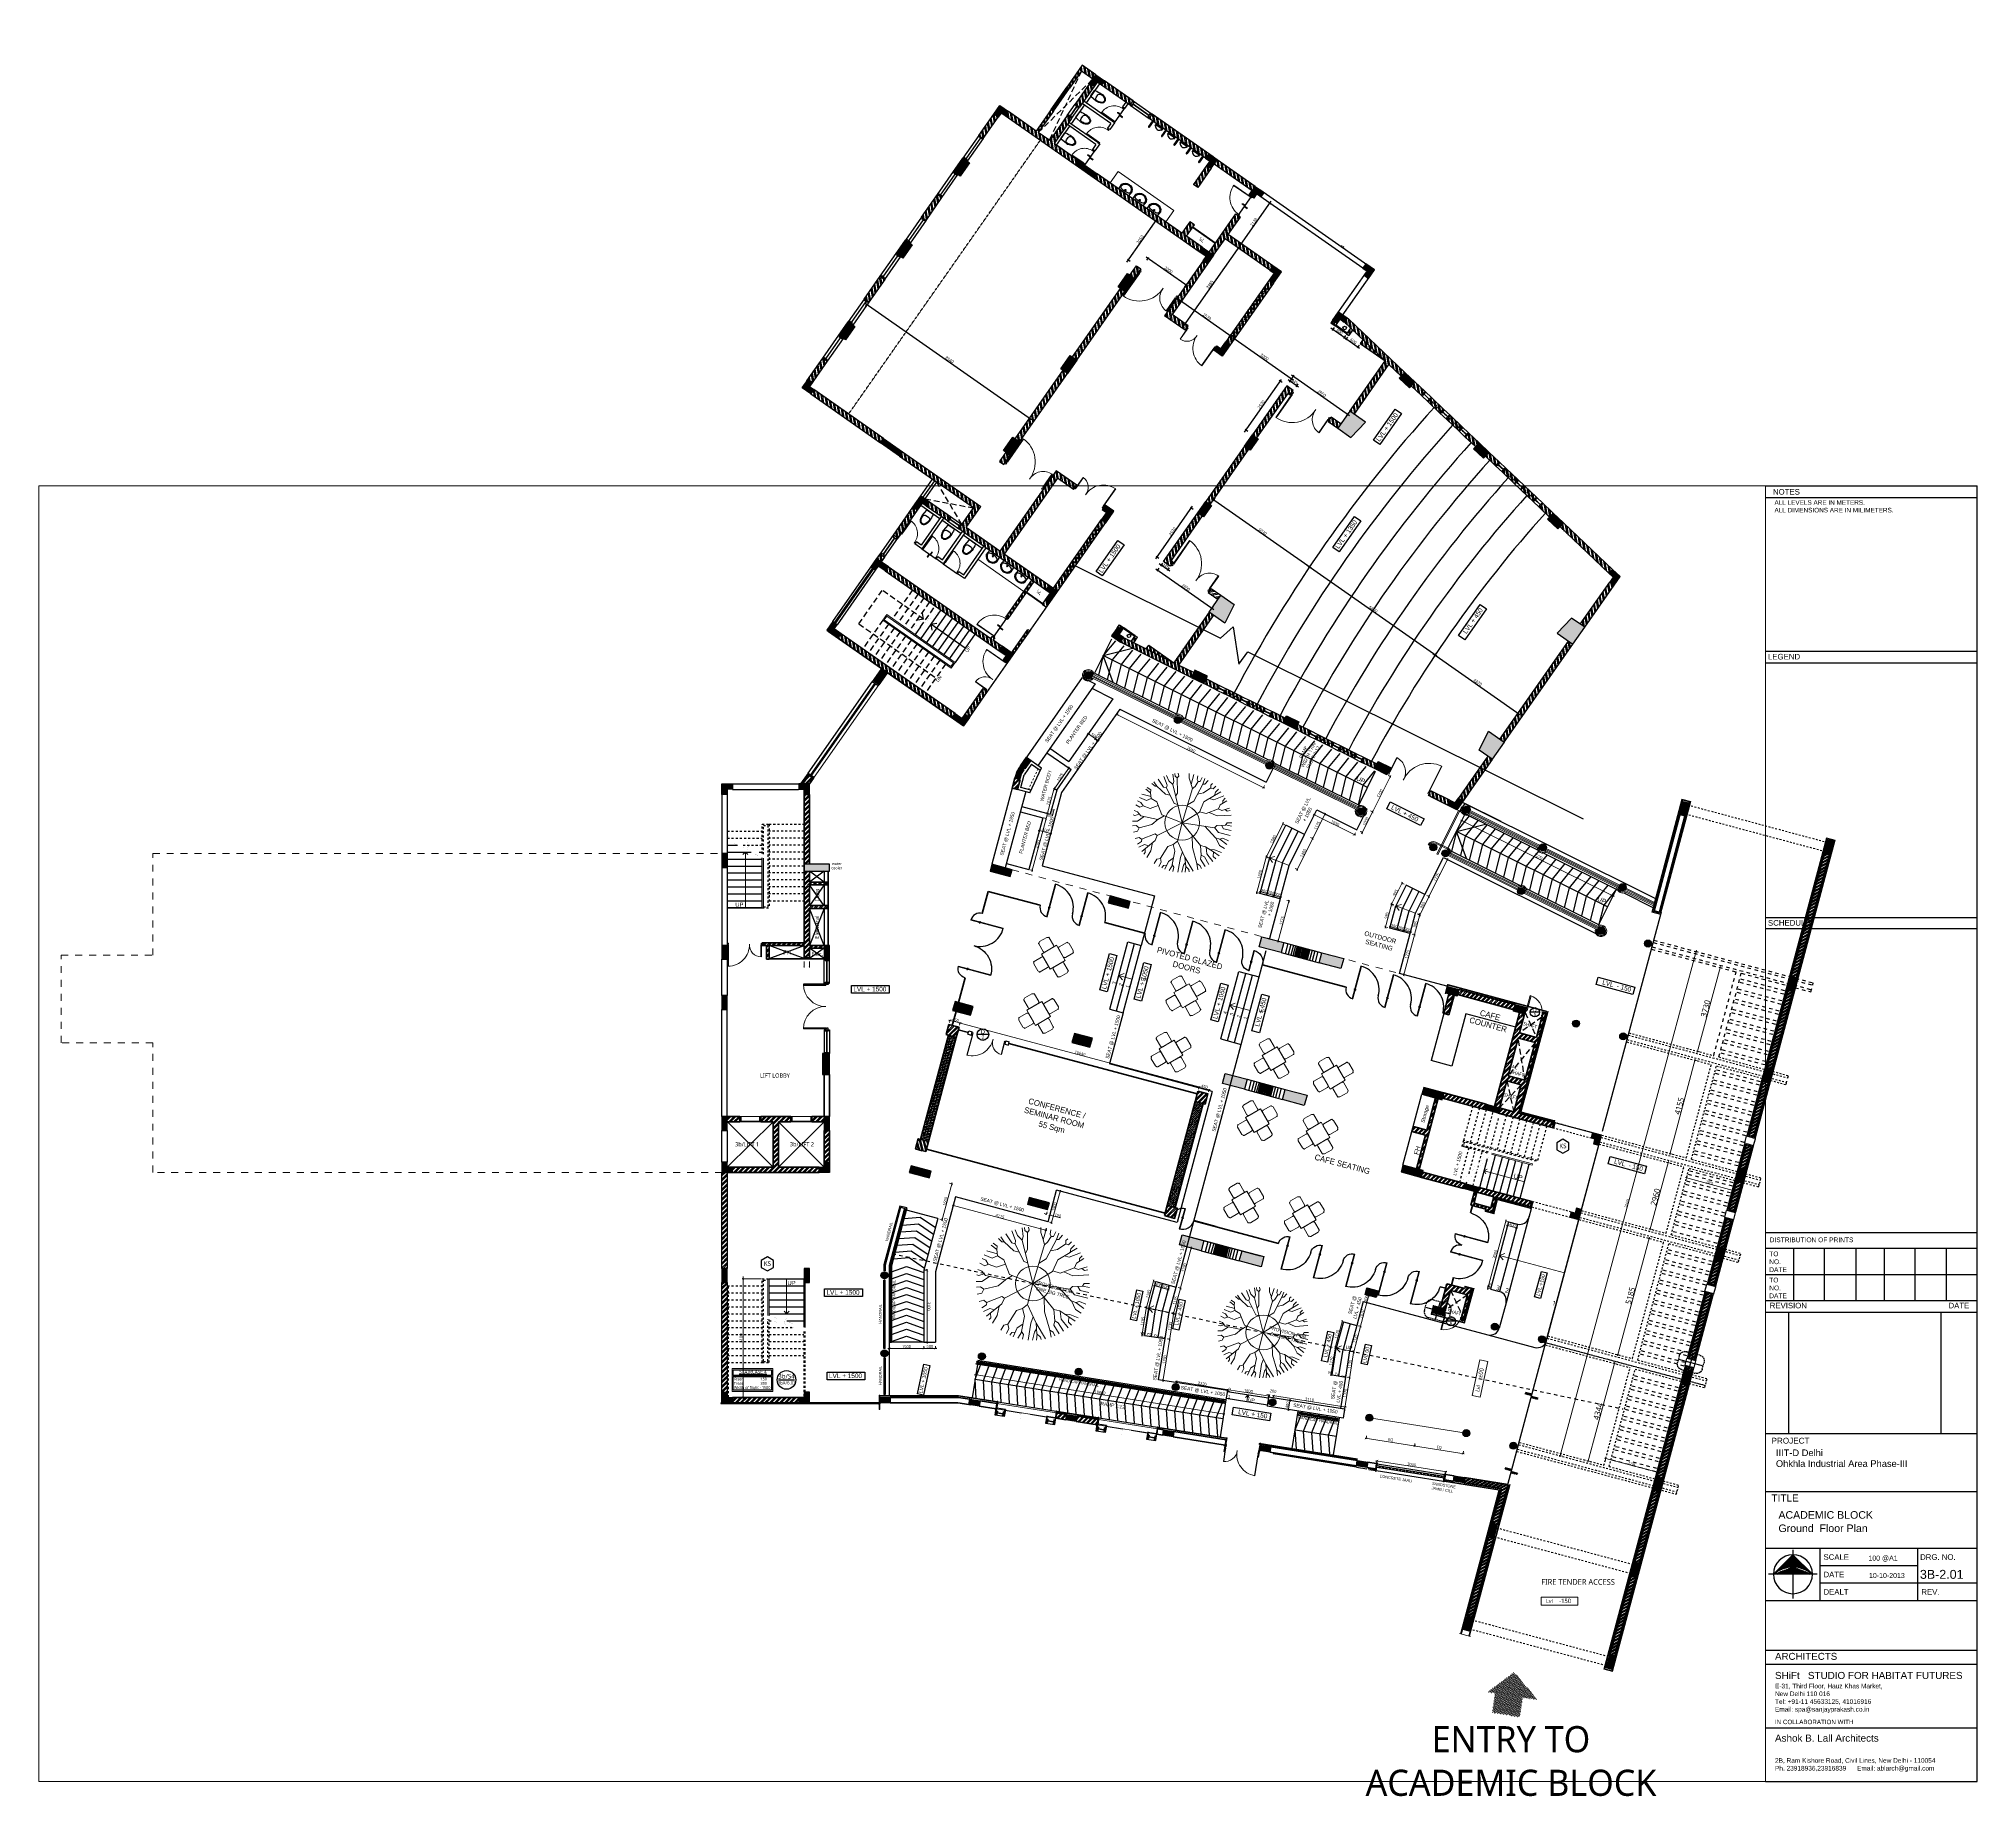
# Model space of a CAD drawing. Header units: millimetres. Extents: x 897770 to 1185420, y -692043 to -233237.
# Drawn here: x 898103 to 981518, y -308861 to -233237 of the extents above; entities that cross this region are included whole.
import ezdxf
from ezdxf.enums import TextEntityAlignment as Align

# ---------------------------------------------------------------- set-up
doc = ezdxf.new("R2010")
doc.units = ezdxf.units.MM
doc.header["$MEASUREMENT"] = 0
doc.header["$PDMODE"] = 67
for name, pattern in [('ACAD_ISO05W100', [36, 24, -3, 0, -3, 0, -3, 0, -3]), ('Dash', [6, 3, -3]), ('DASHED', [0.75, 0.5, -0.25]), ('DASHED2', [0.375, 0.25, -0.125]), ('HIDDEN', [0.375, 0.25, -0.125])]:
    doc.linetypes.add(name, pattern=pattern)
doc.layers.get('Defpoints').update_dxf_attribs({"color": 6})
for name, color, linetype in [('2', 2, 'Continuous'), ('A-Anno Tags', 6, 'Continuous'), ('A-DTLS-Hatch Fills', 8, 'Continuous'), ('A-Elevation', 4, 'Continuous'), ('A-Railing', 4, 'Continuous'), ('A-Sanitory', 8, 'Continuous'), ('A-Steps', 3, 'Continuous'), ('A-Wall Patt', 8, 'Continuous'), ('A-Window', 4, 'Continuous'), ('Anno_Frames', 7, 'Continuous'), ('Anno_Labels', 7, 'Continuous'), ('details', 30, 'Continuous'), ('S-Conc Patt', 9, 'Continuous')]:
    doc.layers.add(name, color=color, linetype=linetype)
for name, color, linetype, lineweight in [('A-Detail Lines', 8, 'Continuous', 25), ('A-Door', 4, 'Continuous', 9), ('A-DTLS-Elevation', 4, 'Continuous', 25), ('A-Text', 95, 'Continuous', 25), ('A-Wall Sec', 1, 'Continuous', 30), ('A-WIN', 5, 'Continuous', 25), ('Ann_TitleBlock 2', 5, 'Continuous', 25), ('Anno_Tittleblock', 5, 'Continuous', 13), ('column hatch', 12, 'Continuous', 5), ('DW Tags', 7, 'Continuous', 13), ('ele l', 6, 'Continuous', 15), ('elevation', 4, 'Continuous', 13), ('FLOOR', 41, 'Continuous', 5), ('frntr', 32, 'Continuous', 13), ('P-SANR-FIXT', 6, 'Continuous', 9), ('S-Concrete', 40, 'Continuous', 30), ('ST CLADDING PLAN', 6, 'Continuous', 9), ('STAIR', 3, 'Continuous', 9), ('stone light', 8, 'Continuous', 25), ('text', 7, 'Continuous', 5)]:
    doc.layers.add(name, color=color, linetype=linetype, lineweight=lineweight)
doc.layers.add('hatch', color=7, linetype='Continuous', lineweight=0, true_color=0x525252)
doc.styles.add('IIITD @ 100', font='trebuc.ttf', dxfattribs={"height": 210})
doc.styles.add('RM-NAME', font='arial.ttf', dxfattribs={"width": 0.8})
doc.styles.get("Standard").update_dxf_attribs({"font": 'trebuc.ttf'})
doc.styles.add('TITLE', font='swissel.ttf', dxfattribs={"height": 4.3})
doc.dimstyles.new('ABLA_WD_L @ 50', dxfattribs={"dimscale": 50, "dimtxt": 2.5, "dimasz": 2, "dimexe": 0.5, "dimexo": 0.25, "dimgap": 0.3, "dimtad": 1, "dimdec": 0, "dimrnd": 5, "dimzin": 0, "dimdsep": 46, "dimtxsty": 'Standard', "dimblk": 'ARCHTICK', "dimcen": 0.2, "dimdle": 1, "dimclrd": 251, "dimclre": 8, "dimadec": 0, "dimazin": 0, "dimtfac": 1, "dimtdec": 0, "dimtofl": 0, "dimtmove": 0, "dimatfit": 0, "dimfxl": 2, "dimfxlon": 1, "dimtolj": 1, "dimtzin": 0, "dimlwd": -1, "dimlwe": -1, "dimarcsym": 0})
doc.dimstyles.new('IIITD_WD_M @ 100', dxfattribs={"dimscale": 100, "dimtxt": 1.3, "dimasz": 0.75, "dimexe": 0.5, "dimexo": 0.25, "dimgap": 0.3, "dimtad": 1, "dimdec": 0, "dimrnd": 1, "dimzin": 0, "dimdsep": 46, "dimtxsty": 'Standard', "dimblk": 'ARCHTICK', "dimcen": 0.2, "dimdle": 1, "dimclrd": 8, "dimclre": 9, "dimadec": 0, "dimazin": 0, "dimtfac": 1, "dimtdec": 0, "dimtofl": 0, "dimtmove": 0, "dimatfit": 0, "dimfxl": 1, "dimtolj": 1, "dimtzin": 0, "dimlwd": -1, "dimlwe": -1, "dimarcsym": 0})
doc.dimstyles.new('IIITD_WD_M @ 50', dxfattribs={"dimscale": 50, "dimtxt": 2, "dimasz": 0.5, "dimexe": 0.5, "dimexo": 0.25, "dimgap": 0.3, "dimtad": 1, "dimdec": 0, "dimrnd": 1, "dimzin": 0, "dimdsep": 46, "dimtxsty": 'Standard', "dimblk": 'ARCHTICK', "dimcen": 0.2, "dimdle": 1, "dimclrd": 8, "dimclre": 9, "dimadec": 0, "dimazin": 0, "dimtfac": 1, "dimtdec": 0, "dimtofl": 0, "dimtmove": 0, "dimatfit": 0, "dimfxl": 1, "dimtolj": 1, "dimtzin": 0, "dimlwd": -1, "dimlwe": -1, "dimarcsym": 0})
pattern_1 = [(45, (585928.5, -82678.67), (-106.066017, 106.066017), []), (45, (585999.21, -82678.67), (-106.066017, 106.066017), [])]
pattern_2 = [(45, (0, 5916.08), (-106.066017, 106.066017), []), (45, (70.71, 5916.08), (-106.066017, 106.066017), [])]
pattern_3 = [(45, (-10, 5916.08), (-106.066017, 106.066017), []), (45, (60.71, 5916.08), (-106.066017, 106.066017), [])]
pattern_4 = [(135, (384534.61, -989464.5), (-106.066017, -106.066017), []), (135, (384534.61, -989393.78), (-106.066017, -106.066017), [])]
pattern_5 = [(135, (640363.34, -425483.76), (-106.06602, -106.06602), []), (135, (640363.34, -425413.05), (-106.06602, -106.06602), [])]
pattern_6 = [(135, (640363.34, -426145.87), (-106.06602, -106.06602), []), (135, (640363.34, -426075.16), (-106.06602, -106.06602), [])]
pattern_7 = [(135, (263778.06, -897154.88), (-106.066017, -106.066017), []), (135, (263778.06, -897084.17), (-106.066017, -106.066017), [])]
pattern_8 = [(135, (263548.06, -897154.14), (-106.066017, -106.066017), []), (135, (263548.06, -897083.43), (-106.066017, -106.066017), [])]
pattern_9 = [(135, (384535.82, -897146.78), (-106.066017, -106.066017), []), (135, (384535.82, -897076.07), (-106.066017, -106.066017), [])]
pattern_10 = [(135, (384534.61, -897154.88), (-106.066017, -106.066017), []), (135, (384534.61, -897084.17), (-106.066017, -106.066017), [])]
pattern_11 = [(135, (640363.34, -388330.48), (-106.06602, -106.06602), []), (135, (640363.34, -388259.77), (-106.06602, -106.06602), [])]
pattern_12 = [(135, (531737.08, -469011.7), (-106.066, -106.066), []), (135, (531737.08, -468940.99), (-106.066, -106.066), [])]

# ---------------------------------------------------------------- blocks, each defined once
blk = doc.blocks.new('Double Shutter-Double Panel - 2000 x 2100 mm-40-03_ff')
at = {"layer": 'A-Anno Tags'}
for p, q in [((-955, 50), (-955, 1005)), ((-920, 1005), (-920, 50)), ((920, 1005), (920, 50)), ((955, 50), (955, 1005)), ((-1000, 50), (-955, 50)), ((-1000, 50), (-1000, -50)), ((-920, 50), (-955, 50)), ((-955, 50), (-955, 15)), ((-955, 15), (-940, 15)), ((-940, -50), (-940, 15)), ((955, 50), (920, 50)), ((955, 15), (940, 15)), ((940, -50), (940, 15)), ((955, 50), (955, 15)), ((1000, 50), (955, 50)), ((1000, 50), (1000, -50)), ((-1000, -50), (-940, -50)), ((1000, -50), (940, -50))]:
    blk.add_line(p, q, dxfattribs=at)
at = {"layer": 'A-Door'}
for centre, start, end in [((-955, 50), 0, 90), ((955, 50), 90, 180)]:
    blk.add_arc(centre, 955, start, end, dxfattribs=at)
blk = doc.blocks.new('LVL MARKER')
at = {"layer": 'text'}
blk.add_lwpolyline([(-9694, -12040), (-8014, -12040), (-8014, -12407), (-9694, -12407)], close=True, dxfattribs=at)
blk.add_attdef('LVL', text='', height=200).set_placement((-8592, -12208), align=Align.MIDDLE_CENTER)
at = {"layer": 'text', "insert": (-9314, -12219), "char_height": 180, "attachment_point": 5}
blk.add_mtext('Lvl  ', dxfattribs=at)
blk = doc.blocks.new('Door Tag')
blk.add_line((-3.5, 0), (3.5, 0))
blk.add_circle((0, 0), 4)
blk.add_attdef('DW_NAME', text='', height=2).set_placement((0, 0), align=Align.BOTTOM_CENTER)
blk.add_attdef('SHEET_NO', text='', height=1.4).set_placement((0.05, -0.54), align=Align.TOP_CENTER)
blk = doc.blocks.new('Big Door Garbage')
at = {"layer": 'A-Detail Lines', "lineweight": 18}
for centre, radius, start, end in [((-12515, 128703), 515, 270, 3.89689), ((-11085, 128703), 915, 177.80782, 270)]:
    blk.add_arc(centre, radius, start, end, dxfattribs=at)
at = {"layer": 'ele l', "lineweight": 18}
for p, q in [((-12550, 128778), (-12500, 128778)), ((-12550, 128703), (-12550, 128778)), ((-12550, 128703), (-12515, 128703)), ((-12515, 128738), (-12500, 128738)), ((-12515, 128703), (-12515, 128738)), ((-12515, 128703), (-12515, 128188)), ((-12499, 128703), (-12515, 128703)), ((-12500, 128778), (-12500, 128738)), ((-12499, 128703), (-12499, 128188)), ((-11101, 128703), (-11101, 127788)), ((-11101, 128703), (-11085, 128703)), ((-11100, 128778), (-11100, 128738)), ((-11050, 128778), (-11100, 128778)), ((-11085, 128738), (-11100, 128738)), ((-11085, 128703), (-11085, 128738)), ((-11050, 128703), (-11085, 128703)), ((-11085, 128703), (-11085, 127788)), ((-11050, 128703), (-11050, 128778))]:
    blk.add_line(p, q, dxfattribs=at)
blk = doc.blocks.new('Room Tag with Finish')
blk.add_lwpolyline([(0, 0), (-2.6, -1.5), (-2.6, -4.5), (0, -6), (2.6, -4.5), (2.6, -1.5)], close=True)
at = {"layer": 'Anno_Frames'}
blk.add_attdef('ROOM_NAME', text='', height=2.5, dxfattribs=at).set_placement((0, 0), align=Align.BOTTOM_CENTER)
blk.add_attdef('FF', text='', height=2, dxfattribs=at).set_placement((0, -1.85), align=Align.TOP_CENTER)
blk = doc.blocks.new('Lift Door')
at = {"layer": 'A-Door'}
for p, q in [((-15830, -5817), (-15830, -6617)), ((-15625, -6617), (-15625, -5817)), ((-15600, -6617), (-15600, -5817))]:
    blk.add_line(p, q, dxfattribs=at)
for points in [[(-15830, -5767), (-15830, -5817), (-15600, -5817), (-15600, -5767)], [(-15830, -6667), (-15830, -6617), (-15600, -6617), (-15600, -6667)]]:
    blk.add_lwpolyline(points, dxfattribs=at)
blk = doc.blocks.new('_ArchTick')
at = {"color": 0, "linetype": 'ByBlock', "const_width": 0.15}
blk.add_lwpolyline([(-0.5, -0.5), (0.5, 0.5)], dxfattribs=at)
blk = doc.blocks.new('*D901')
at = {"layer": 'Defpoints', "color": 0, "transparency": 16777216}
for p in [(928416, -286598), (929233, -286598), (928219, -291698, 0)]:
    blk.add_point(p, dxfattribs=at)
at = {"layer": 'DW Tags', "color": 9, "transparency": 16777216}
for p, q in [((929208, -286598), (928366, -286598)), ((928244, -291698), (928466, -291698))]:
    blk.add_line(p, q, dxfattribs=at)
at = {"layer": 'DW Tags', "color": 8, "transparency": 16777216}
blk.add_line((928416, -291798), (928416, -286498), dxfattribs=at)
at = {"layer": 'DW Tags', "color": 8, "transparency": 16777216, "xscale": 75, "yscale": 75, "zscale": 75}
for p, rotation in [((928416, -286598), 90), ((928416, -291698), 270)]:
    blk.add_blockref('_ArchTick', p, dxfattribs=dict(at, rotation=rotation))
at = {"layer": 'DW Tags', "color": 0, "transparency": 16777216, "insert": (928320, -289148), "char_height": 130, "attachment_point": 5, "rotation": 90}
blk.add_mtext('\\A1;5100', dxfattribs=at)
blk = doc.blocks.new('block outer')
at = {"layer": 'S-Conc Patt'}
for points in [[(858410, -272461, 1), (858582, -272216, 1)], [(857012, -274107, -1), (857104, -273821, -1)], [(857497, -274349, 1), (857669, -274103, 1)], [(826450, -292683), (826680, -292683), (826680, -292083), (826450, -292083)], [(829980, -292683), (830210, -292683), (830210, -292083), (829980, -292083)], [(833592, -292383, 1), (833292, -292383, 1)], [(826450, -297863), (826450, -297413), (826680, -297413), (826680, -297633), (826900, -297633), (826900, -297863)], [(830210, -297863), (830210, -297413), (829980, -297413), (829980, -297633), (829760, -297633), (829760, -297863)], [(833242, -297633), (833692, -297633), (833692, -297863), (833242, -297863)], [(837114, -297711), (837558, -297781), (837522, -298008), (837078, -297938)], [(841283, -298371), (841727, -298441), (841691, -298668), (841247, -298598)], [(845452, -299031), (845896, -299102), (845860, -299329), (845416, -299258)], [(849621, -299692), (850065, -299762), (850029, -299989), (849585, -299919)], [(853790, -300352), (854235, -300422), (854199, -300649), (853754, -300579)], [(857959, -301012), (858404, -301083), (858368, -301310), (857923, -301239)]]:
    blk.add_hatch(color=256, dxfattribs=at).paths.add_polyline_path(points)
h = blk.add_hatch(color=256, dxfattribs=at)
edge = h.paths.add_edge_path()
edge.add_arc((861774, -273968), 150, 0, 360)
h = blk.add_hatch(color=256, dxfattribs=at)
edge = h.paths.add_edge_path()
edge.add_arc((860837, -275848), 150, 0, 360)
h = blk.add_hatch(color=256, dxfattribs=at)
edge = h.paths.add_edge_path()
edge.add_arc((865206, -275680), 150, 0, 360)
h = blk.add_hatch(color=256, dxfattribs=at)
edge = h.paths.add_edge_path()
edge.add_arc((864269, -277559), 150, 0, 360)
h = blk.add_hatch(color=256, dxfattribs=at)
edge = h.paths.add_edge_path()
edge.add_arc((866298, -278103), 150, 0, 360)
h = blk.add_hatch(color=256, dxfattribs=at)
edge = h.paths.add_edge_path()
edge.add_arc((863201, -281549), 150, 0, 360)
h = blk.add_hatch(color=256, dxfattribs=at)
edge = h.paths.add_edge_path()
edge.add_arc((865229, -282092), 150, 0, 360)
h = blk.add_hatch(color=256, dxfattribs=at)
edge = h.paths.add_edge_path()
edge.add_arc((859707, -294588), 150, 0, 360)
h = blk.add_hatch(color=256, dxfattribs=at)
edge = h.paths.add_edge_path()
edge.add_arc((861735, -295132), 150, 0, 360)
h = blk.add_hatch(color=256, dxfattribs=at)
edge = h.paths.add_edge_path()
edge.add_arc((833442, -295733), 150, 0, 360)
h = blk.add_hatch(color=256, dxfattribs=at)
edge = h.paths.add_edge_path()
edge.add_arc((837633, -295869), 150, 0, 360)
h = blk.add_hatch(color=256, dxfattribs=at)
edge = h.paths.add_edge_path()
edge.add_arc((841802, -296530), 150, 0, 360)
h = blk.add_hatch(color=256, dxfattribs=at)
edge = h.paths.add_edge_path()
edge.add_arc((845971, -297190), 150, 0, 360)
h = blk.add_hatch(color=256, dxfattribs=at)
edge = h.paths.add_edge_path()
edge.add_arc((850140, -297850), 150, 0, 360)
h = blk.add_hatch(color=256, dxfattribs=at)
edge = h.paths.add_edge_path()
edge.add_arc((854310, -298510), 150, 0, 360)
h = blk.add_hatch(color=256, dxfattribs=at)
edge = h.paths.add_edge_path()
edge.add_arc((858479, -299171), 150, 0, 360)
h = blk.add_hatch(color=256, dxfattribs=at)
edge = h.paths.add_edge_path()
edge.add_arc((860507, -299714), 150, 0, 360)
at = {"layer": 'A-Steps'}
for p, q in [((858423, -272074), (858191, -272406)), ((859806, -273211), (858191, -272406)), ((859985, -272853), (858423, -272074))]:
    blk.add_line(p, q, dxfattribs=at)
at = {"layer": 'ele l'}
for p, q in [((858146, -272383), (857209, -274263)), ((858191, -272406), (857254, -274285)), ((858003, -272312), (858146, -272383))]:
    blk.add_line(p, q, dxfattribs=at)
at = {"layer": 'S-Concrete', "elevation": 0}
for points in [[(826680, -292083), (826450, -292083), (826450, -292683), (826680, -292683)], [(830210, -292083), (829980, -292083), (829980, -292683), (830210, -292683)], [(826450, -297863), (826450, -297413), (826680, -297413), (826680, -297633), (826900, -297633), (826900, -297863)], [(830210, -297863), (830210, -297413), (829980, -297413), (829980, -297633), (829760, -297633), (829760, -297863)]]:
    blk.add_lwpolyline(points, close=True, dxfattribs=at)
at = {"layer": 'S-Concrete'}
for points in [[(833242, -297633), (833692, -297633), (833692, -297863), (833242, -297863)], [(837114, -297711), (837558, -297781), (837522, -298008), (837078, -297938)], [(841283, -298371), (841727, -298441), (841691, -298668), (841247, -298598)], [(845452, -299031), (845896, -299102), (845860, -299329), (845416, -299258)], [(849621, -299692), (850065, -299762), (850029, -299989), (849585, -299919)], [(853790, -300352), (854235, -300422), (854199, -300649), (853754, -300579)], [(857959, -301012), (858404, -301083), (858368, -301310), (857923, -301239)]]:
    blk.add_lwpolyline(points, close=True, dxfattribs=at)
for centre in [(858496, -272338), (857058, -273964), (857583, -274226), (861774, -273968), (860837, -275848), (865206, -275680), (864269, -277559), (866298, -278103), (863201, -281549, 0), (865229, -282092, 0), (833442, -292383, 0), (859707, -294588), (861735, -295132), (833442, -295733), (837633, -295869), (841802, -296530), (845971, -297190), (850140, -297850), (854310, -298510), (858479, -299171), (860507, -299714)]:
    blk.add_circle(centre, 150, dxfattribs=at)
blk = doc.blocks.new('gf colmn')
at = {"layer": 'S-Conc Patt'}
for points in [[(682395, -260551), (682207, -260419), (681862, -260911), (682051, -261043)], [(688318, -264698), (688129, -264566), (687991, -264764), (687929, -264996), (688151, -265055), (688203, -264862)], [(675307, -265304), (675757, -265304), (675757, -265534), (675537, -265534), (675537, -265754), (675307, -265754)], [(679067, -265304), (678617, -265304), (678617, -265534), (678837, -265534), (678837, -265754), (679067, -265754)], [(675307, -268892), (675537, -268892), (675537, -268292), (675307, -268292)], [(679937, -269059), (679937, -268759), (678837, -268759), (678837, -269059)], [(687712, -269282), (687790, -268992), (686921, -268759), (686843, -269049)], [(692798, -270645), (692876, -270355), (692006, -270122), (691929, -270412)], [(675307, -272849), (675537, -272849), (675537, -272249), (675307, -272249)], [(679707, -272849), (679937, -272849), (679937, -272249), (679707, -272249)], [(675307, -275007), (675537, -275007), (675537, -274407), (675307, -274407)], [(706939, -274434), (707017, -274144), (706534, -274015), (706456, -274304)], [(685338, -274666), (685234, -275052), (686007, -275259), (686111, -274873)], [(709847, -275213), (709924, -274923), (709441, -274794), (709364, -275084)], [(690472, -276042), (690368, -276428), (691141, -276635), (691245, -276249)], [(679637, -277807), (679937, -277807), (679937, -276907), (679637, -276907)], [(706299, -278890), (706377, -278600), (705507, -278367), (705430, -278657)], [(708188, -279086), (708128, -279308), (708708, -279463), (708767, -279241)], [(675307, -280211), (675537, -280211), (675537, -279611), (675307, -279611)], [(679707, -280211), (679937, -280211), (679937, -279611), (679707, -279611)], [(713153, -280416), (712766, -280312), (712707, -280535), (712871, -280579), (712814, -280791), (713036, -280851)], [(675307, -282022), (675757, -282022), (675757, -281792), (675537, -281792), (675537, -281572), (675307, -281572)], [(679937, -282022), (679487, -282022), (679487, -281792), (679707, -281792), (679707, -281572), (679937, -281572)], [(684236, -282254), (684314, -281965), (683445, -281732), (683367, -282022)], [(705403, -282232), (705481, -281942), (704612, -281709), (704534, -281999)], [(707274, -282495), (707215, -282717), (707794, -282873), (707854, -282651)], [(689322, -283617), (689400, -283327), (688530, -283094), (688453, -283384)], [(712179, -284048), (712296, -283613), (712074, -283554), (712017, -283766), (711853, -283722), (711793, -283944)], [(703463, -287406), (703541, -287116), (703058, -286987), (702980, -287277)], [(706371, -288185), (706448, -287896), (705965, -287766), (705888, -288056)], [(708441, -297112), (708285, -297691), (708527, -297756), (708682, -297176)]]:
    blk.add_hatch(color=256, dxfattribs=at).paths.add_polyline_path(points)
at = {"layer": 'S-Concrete', "elevation": 0}
for points in [[(682207, -260419), (682395, -260551), (682051, -261043), (681862, -260911), (682207, -260419)], [(688129, -264566), (687991, -264764), (687929, -264996), (688151, -265055), (688203, -264862), (688318, -264698), (688129, -264566)], [(708441, -297112), (708285, -297691), (708527, -297756), (708682, -297176), (708441, -297112)]]:
    blk.add_lwpolyline(points, dxfattribs=at)
for points in [[(675307, -265304), (675757, -265304), (675757, -265534), (675537, -265534), (675537, -265754), (675307, -265754)], [(679067, -265304), (678617, -265304), (678617, -265534), (678837, -265534), (678837, -265754), (679067, -265754)], [(675537, -268292), (675307, -268292), (675307, -268892), (675537, -268892)], [(679937, -269059), (679937, -268759), (678837, -268759), (678837, -269059)], [(686921, -268759), (686843, -269049), (687712, -269282), (687790, -268992)], [(692006, -270122), (691929, -270412), (692798, -270645), (692876, -270355)], [(675537, -272249), (675307, -272249), (675307, -272849), (675537, -272849)], [(679937, -272249), (679707, -272249), (679707, -272849), (679937, -272849)], [(675537, -274407), (675307, -274407), (675307, -275007), (675537, -275007)], [(706456, -274304), (706534, -274015), (707017, -274144), (706939, -274434)], [(709364, -275084), (709441, -274794), (709924, -274923), (709847, -275213)], [(690472, -276042), (690368, -276428), (691141, -276635), (691245, -276249)], [(679637, -277807), (679937, -277807), (679937, -276907), (679637, -276907)], [(706299, -278890), (706377, -278600), (705507, -278367), (705430, -278657)], [(708128, -279308), (708188, -279086), (708767, -279241), (708708, -279463)], [(675537, -279611), (675307, -279611), (675307, -280211), (675537, -280211)], [(679937, -279611), (679707, -279611), (679707, -280211), (679937, -280211)], [(713153, -280416), (712766, -280312), (712707, -280535), (712871, -280579), (712814, -280791), (713036, -280851)], [(675307, -282022), (675757, -282022), (675757, -281792), (675537, -281792), (675537, -281572), (675307, -281572)], [(679937, -282022), (679487, -282022), (679487, -281792), (679707, -281792), (679707, -281572), (679937, -281572)], [(683445, -281732), (683367, -282022), (684236, -282254), (684314, -281965)], [(705403, -282232), (705481, -281942), (704612, -281709), (704534, -281999)], [(707215, -282717), (707274, -282495), (707854, -282651), (707794, -282873)], [(688530, -283094), (688453, -283384), (689322, -283617), (689400, -283327)], [(712179, -284048), (712296, -283613), (712074, -283554), (712017, -283766), (711853, -283722), (711793, -283944)], [(702980, -287277), (703058, -286987), (703541, -287116), (703463, -287406)], [(705888, -288056), (705965, -287766), (706448, -287896), (706371, -288185)]]:
    blk.add_lwpolyline(points, close=True, dxfattribs=at)
at = {"layer": 'S-Concrete'}
blk.add_lwpolyline([(685338, -274666), (685234, -275052), (686007, -275259), (686111, -274873)], close=True, dxfattribs=at)
blk = doc.blocks.new('perg colmn')
at = {"layer": 'S-Conc Patt'}
for points in [[(867808, -271985), (867652, -272565), (867894, -272629), (868049, -272050)], [(874038, -273654), (873883, -274234), (874124, -274299), (874279, -273719)], [(872456, -279520), (872301, -280099), (872542, -280164), (872697, -279584)], [(871406, -283437), (871251, -284016), (871493, -284081), (871648, -283502)], [(870250, -287754), (870094, -288334), (870336, -288398), (870491, -287819)], [(869336, -291164), (869181, -291743), (869422, -291808), (869577, -291229)], [(867912, -296477), (867757, -297056), (867999, -297121), (868154, -296541)], [(866685, -301059), (866529, -301639), (866771, -301703), (866926, -301124)], [(865701, -304730), (865546, -305309), (865787, -305374), (865943, -304794)], [(858356, -307627), (858511, -307048), (858753, -307112), (858597, -307692)], [(864640, -308690), (864485, -309269), (864726, -309334), (864881, -308755)]]:
    blk.add_hatch(color=256, dxfattribs=at).paths.add_polyline_path(points)
at = {"layer": 'S-Concrete', "elevation": 0}
for points in [[(867652, -272565), (867808, -271985), (868049, -272050), (867894, -272629)], [(858356, -307627), (858511, -307048), (858753, -307112), (858597, -307692)], [(864494, -309272), (864650, -308692), (864891, -308757), (864736, -309337)]]:
    blk.add_lwpolyline(points, close=True, dxfattribs=at)
at = {"layer": 'S-Concrete'}
blk.add_lwpolyline([(873883, -274234), (874038, -273654), (874279, -273719), (874124, -274299)], close=True, dxfattribs=at)
for points in [[(872456, -279520), (872301, -280099), (872542, -280164), (872697, -279584), (872456, -279520)], [(866685, -301059), (866529, -301639), (866771, -301703), (866926, -301124), (866685, -301059)], [(865701, -304730), (865546, -305309), (865787, -305374), (865943, -304794), (865701, -304730)]]:
    blk.add_lwpolyline(points, dxfattribs=at)
at = {"layer": 'S-Concrete', "elevation": 0}
for points in [[(871406, -283437), (871251, -284016), (871493, -284081), (871648, -283502), (871406, -283437)], [(870250, -287754), (870094, -288334), (870336, -288398), (870491, -287819), (870250, -287754)], [(869336, -291164), (869181, -291743), (869422, -291808), (869577, -291229), (869336, -291164)], [(867912, -296477), (867757, -297056), (867999, -297121), (868154, -296541), (867912, -296477)]]:
    blk.add_lwpolyline(points, dxfattribs=at)
at = {"color": 6}
blk.add_blockref('gf colmn', (151142, -5934, 0), dxfattribs=at)
blk = doc.blocks.new('V_NO')
at = {"layer": 'A-Anno Tags'}
blk.add_line((250, 0), (-250, 0), dxfattribs=at)
blk.add_circle((0, 0), 250, dxfattribs=at)
at = {"style": 'RM-NAME', "width": 0.8}
for tag, p in [('D_W', (4, 39)), ('DW_NO', (4, -202))]:
    blk.add_attdef(tag, text='', height=168, dxfattribs=at).set_placement(p, align=Align.CENTER)
at = {"style": 'RM-NAME', "width": 0.8, "flags": 1}
for tag, p in [('LINTEL_LVL', (11, -633)), ('SILL_LVL', (18, -869)), ('WIDTH', (11, -445)), ('DOOR_MATERIAL', (18, -1117)), ('HANDLE', (18, -1613)), ('HINGES', (18, -1381)), ('SWING', (18, -2142)), ('SPEC1', (18, -2423)), ('SPEC2', (18, -2647)), ('LATCH', (18, -1912)), ('SPEC3', (18, -2901))]:
    blk.add_attdef(tag, text='', height=168, dxfattribs=at).set_placement(p, align=Align.CENTER)
blk = doc.blocks.new('ERFWERWERG')
at = {"layer": 'A-Detail Lines', "ltscale": 3}
for p, q in [((931903, -269525, 0), (931263, -269059, 0)), ((931903, -269059, 0), (931263, -269525)), ((931903, -270540, 0), (931263, -269640)), ((931903, -269640, 0), (931263, -270540)), ((931903, -270655, 0), (931263, -272249)), ((931903, -272249, 0), (931264, -270655)), ((931033, -272819), (929533, -272249)), ((929533, -272819), (931033, -272249)), ((931903, -272819), (931263, -272364)), ((931903, -272364), (931263, -272819))]:
    blk.add_line(p, q, dxfattribs=at)
at = {"layer": 'A-Elevation'}
for p, q in [((931903, -269059, 0), (931903, -269525, 0)), ((931903, -269640, 0), (931903, -270540, 0)), ((931903, -270655, 0), (931903, -272249, 0))]:
    blk.add_line(p, q, dxfattribs=at)
at = {"layer": 'A-Wall Sec', "lineweight": 35}
for p, q in [((932023, -269525), (932023, -269640)), ((932023, -270540), (932023, -270655)), ((931033, -272789), (931263, -272789))]:
    blk.add_line(p, q, dxfattribs=at)
at = {"layer": 'DW Tags'}
for p, q in [((931033, -272949), (931033, -273199)), ((931263, -272949), (931263, -273199))]:
    blk.add_line(p, q, dxfattribs=at)
at = {"layer": 'ele l'}
for p, q in [((932053, -269525, 0), (932053, -269059, 0)), ((932083, -272249, 0), (932083, -269059, 0)), ((932023, -269525), (932053, -269525, 0)), ((932023, -269640), (932053, -269640, 0)), ((932053, -270540, 0), (932053, -269640, 0)), ((932023, -270540), (932053, -270540, 0)), ((932023, -270655), (932053, -270655, 0)), ((932053, -272249, 0), (932053, -270655, 0)), ((931033, -272819), (929533, -272819)), ((931903, -272849), (929533, -272849)), ((931033, -272819), (931033, -272789)), ((931263, -272819), (931263, -272789)), ((931263, -272819), (931903, -272819))]:
    blk.add_line(p, q, dxfattribs=at)
at = {"layer": 'DW Tags', "xscale": 50, "yscale": 50, "zscale": 50}
blk.add_blockref('_ArchTick', (931033, -273149), dxfattribs=at)
at = {"layer": 'DW Tags', "xscale": 50, "yscale": 50, "zscale": 50, "rotation": 180}
blk.add_blockref('_ArchTick', (931263, -273149), dxfattribs=at)
at = {"layer": 'A-Anno Tags', "char_height": 180, "attachment_point": 5, "rotation": 90, "line_spacing_factor": 0.938532}
for s, insert in [('\\fArial|b0|i0|c0|p34|;Data', (931597, -270082)), ('Electrical', (931591, -271460))]:
    blk.add_mtext(s, dxfattribs=dict(at, insert=insert))
at = {"layer": 'A-Anno Tags', "char_height": 180, "attachment_point": 5, "line_spacing_factor": 0.938532}
for s, insert in [('{\\fArial|b0|i0|c0|p34;FH}', (930303, -272556)), ('Elec.', (931601, -272621))]:
    blk.add_mtext(s, dxfattribs=dict(at, insert=insert))
blk = doc.blocks.new('ewtwert')
at = {"layer": 'A-Detail Lines', "linetype": 'Dash', "ltscale": 25}
for p, q in [((969094, -173374), (974841, -174914)), ((969197, -172988), (974944, -174528)), ((966423, -183146), (970065, -184122)), ((966449, -183049), (973307, -184887)), ((966501, -182856), (973359, -184694, 0)), ((966527, -182760), (970168, -183735)), ((968990, -188135, 0), (970065, -184122, 0)), ((969212, -188195, 0), (970287, -184181, 0)), ((970287, -184181), (973281, -184984)), ((970391, -183795), (973385, -184597)), ((965245, -187546), (968886, -188521)), ((965270, -187449), (972128, -189287, 0)), ((965322, -187256), (972180, -189093)), ((965348, -187159), (968990, -188135)), ((969212, -188195), (972206, -188997)), ((968120, -191381, 0), (968886, -188521, 0)), ((968341, -191444, 0), (969108, -188581, 0)), ((969108, -188581), (972103, -189383)), ((972103, -189383, 0), (972206, -188997, 0)), ((964375, -190791), (968016, -191767, 0)), ((964401, -190695), (971259, -192532)), ((964453, -190501), (971311, -192339, 0)), ((964478, -190405, 0), (968120, -191381, 0)), ((966674, -196775, 0), (968016, -191767, 0)), ((966897, -196835, 0), (968239, -191826, 0)), ((968239, -191826, 0), (971233, -192629, 0)), ((968342, -191440, 0), (971336, -192242, 0)), ((971233, -192629, 0), (971336, -192242, 0)), ((963007, -195896), (969865, -197734)), ((963033, -195799), (966674, -196775)), ((962870, -196066), (969813, -197927, 0)), ((962929, -196186), (966571, -197161)), ((962955, -196089), (969813, -197927)), ((966897, -196835), (969891, -197637)), ((965447, -201358, 0), (966571, -197161, 0)), ((965669, -201417, 0), (966793, -197221, 0)), ((966793, -197221), (969787, -198023)), ((969787, -198023, 0), (969891, -197637, 0)), ((961702, -200768), (968560, -202606)), ((961727, -200672), (968585, -202509)), ((961779, -200478), (968637, -202316, 0)), ((961805, -200382), (965447, -201358, 0)), ((965669, -201417), (968663, -202219)), ((968560, -202606, 0), (968663, -202219, 0)), ((960822, -204052, 0), (966617, -205605, 0)), ((960718, -204439, 0), (966514, -205992, 0)), ((959657, -208399), (965452, -209952)), ((959760, -208013), (965556, -209566))]:
    blk.add_line(p, q, dxfattribs=at)
at = {"layer": 'A-Detail Lines', "linetype": 'Dash', "ltscale": 50}
for p, q in [((967492, -179157), (971134, -180132)), ((967518, -179060), (974376, -180898, 0)), ((967570, -178867), (974428, -180704)), ((967596, -178770), (974454, -180608)), ((970168, -183735, 0), (971134, -180132, 0)), ((970391, -183795, 0), (971356, -180192, 0)), ((973107, -181385, 0), (971175, -180867, 0)), ((973185, -181095, 0), (971253, -180578, 0)), ((973223, -180950, 0), (971292, -180433, 0)), ((971356, -180192), (974350, -180994)), ((974350, -180994, 0), (974454, -180608, 0)), ((972874, -182254, 0), (970942, -181737, 0)), ((972952, -181965, 0), (971020, -181447, 0)), ((972990, -181820, 0), (971059, -181302, 0)), ((973068, -181530, 0), (971136, -181012, 0)), ((972641, -183124, 0), (970709, -182606, 0)), ((972719, -182834, 0), (970787, -182316, 0)), ((972757, -182689, 0), (970826, -182171, 0)), ((972835, -182399, 0), (970903, -181882, 0)), ((972408, -183993, 0), (970476, -183475, 0)), ((972486, -183703, 0), (970554, -183186, 0)), ((972525, -183558, 0), (970593, -183041, 0)), ((972602, -183269, 0), (970670, -182751, 0)), ((972175, -184862, 0), (970243, -184345, 0)), ((972369, -184138, 0), (970437, -183620, 0)), ((972020, -185442, 0), (970088, -184924, 0)), ((972059, -185297, 0), (970127, -184779, 0)), ((972136, -185007, 0), (970204, -184490, 0)), ((973281, -184984, 0), (973385, -184597, 0)), ((971787, -186311, 0), (969855, -185794, 0)), ((971826, -186166, 0), (969894, -185649, 0)), ((971903, -185877, 0), (969972, -185359, 0)), ((971942, -185732, 0), (970010, -185214, 0)), ((971554, -187181, 0), (969622, -186663, 0)), ((971593, -187036, 0), (969661, -186518, 0)), ((971670, -186746, 0), (969739, -186228, 0)), ((971709, -186601, 0), (969777, -186083, 0)), ((971321, -188050, 0), (969389, -187532, 0)), ((971360, -187905, 0), (969428, -187387, 0)), ((971438, -187615, 0), (969506, -187098, 0)), ((971476, -187470, 0), (969544, -186953, 0)), ((971205, -188485, 0), (969273, -187967, 0)), ((971243, -188340, 0), (969312, -187822, 0)), ((970855, -189789, 0), (968923, -189271, 0)), ((970894, -189644, 0), (968962, -189126, 0)), ((970972, -189354, 0), (969040, -188836, 0)), ((971010, -189209, 0), (969079, -188691, 0)), ((970622, -190658, 0), (968690, -190140, 0)), ((970661, -190513, 0), (968729, -189995, 0)), ((970739, -190223, 0), (968807, -189706, 0)), ((970778, -190078, 0), (968846, -189561, 0)), ((970389, -191527, 0), (968457, -191010, 0)), ((970428, -191382, 0), (968496, -190865, 0)), ((970506, -191093, 0), (968574, -190575, 0)), ((970545, -190948, 0), (968613, -190430, 0)), ((970312, -191817, 0), (968380, -191299, 0)), ((969947, -193180, 0), (968015, -192662, 0)), ((969986, -193035, 0), (968054, -192517, 0)), ((970063, -192745, 0), (968131, -192227, 0)), ((970102, -192600, 0), (968170, -192082, 0)), ((969753, -193904, 0), (967821, -193386, 0)), ((969830, -193614, 0), (967898, -193097, 0)), ((969869, -193469, 0), (967937, -192952, 0)), ((969520, -194773, 0), (967588, -194256, 0)), ((969597, -194484, 0), (967665, -193966, 0)), ((969636, -194339, 0), (967704, -193821, 0)), ((969714, -194049, 0), (967782, -193531, 0)), ((969287, -195643, 0), (967355, -195125, 0)), ((969364, -195353, 0), (967433, -194835, 0)), ((969403, -195208, 0), (967471, -194690, 0)), ((969481, -194918, 0), (967549, -194401, 0)), ((969054, -196512, 0), (967122, -195994, 0)), ((969131, -196222, 0), (967200, -195705, 0)), ((969170, -196077, 0), (967238, -195560, 0)), ((969248, -195788, 0), (967316, -195270, 0)), ((968898, -197092, 0), (966967, -196574, 0)), ((968937, -196947, 0), (967005, -196429, 0)), ((969015, -196657, 0), (967083, -196139, 0)), ((968609, -198170, 0), (966677, -197653, 0)), ((968648, -198026, 0), (966716, -197508, 0)), ((968376, -199040, 0), (966444, -198522, 0)), ((968415, -198895, 0), (966483, -198377, 0)), ((968493, -198605, 0), (966561, -198087, 0)), ((968532, -198460, 0), (966600, -197943, 0)), ((968182, -199764, 0), (966250, -199247, 0)), ((968260, -199474, 0), (966328, -198957, 0)), ((968299, -199330, 0), (966367, -198812, 0)), ((967949, -200634, 0), (966017, -200116, 0)), ((968027, -200344, 0), (966095, -199826, 0)), ((968066, -200199, 0), (966134, -199681, 0)), ((968143, -199909, 0), (966212, -199391, 0)), ((967716, -201503, 0), (965784, -200985, 0)), ((967794, -201213, 0), (965862, -200695, 0)), ((967833, -201068, 0), (965901, -200551, 0)), ((967910, -200778, 0), (965979, -200261, 0)), ((967677, -201648, 0), (965746, -201130, 0))]:
    blk.add_line(p, q, dxfattribs=at)
blk = doc.blocks.new('Flush - 750 x 2100 mm-11-03_ff')
at = {"layer": 'A-Door'}
blk.add_arc((360, 24), 734, 185.74623, 267.62314, dxfattribs=at)
at = {"layer": 'ele l'}
for p, q in [((-395, 6), (-360, 6)), ((-395, 6), (-395, -50)), ((-360, 6), (-360, -24)), ((320, 6), (320, -24)), ((355, 6), (320, 6)), ((355, 6), (355, -50)), ((-395, -50), (-370, -50)), ((-370, -24), (-360, -24)), ((-370, -50), (-370, -24)), ((330, -50), (295, -50)), ((295, -710), (295, -50)), ((330, -710), (295, -710)), ((330, -24), (320, -24)), ((330, -50), (330, -24)), ((330, -50), (330, -710)), ((355, -50), (330, -50))]:
    blk.add_line(p, q, dxfattribs=at)
blk = doc.blocks.new('wertwert')
at = {"layer": 'S-Conc Patt'}
for points in [[(950739, -277790), (951676, -278041), (951559, -278475), (950622, -278224)], [(953318, -278481), (954255, -278732), (954138, -279166), (953201, -278915)]]:
    blk.add_hatch(color=256, dxfattribs=at).paths.add_polyline_path(points)
at = {"layer": 'A-Detail Lines'}
for p, q in [((951854, -278088, 0), (951737, -278523, 0)), ((951981, -278123, 0), (951865, -278557, 0)), ((952098, -278154, 0), (951982, -278589, 0)), ((952189, -278178, 0), (952073, -278613, 0)), ((952255, -278196, 0), (952138, -278631, 0)), ((952297, -278207, 0), (952180, -278642, 0)), ((952318, -278213, 0), (952202, -278648, 0)), ((952341, -278219, 0), (952224, -278654, 0)), ((952369, -278226, 0), (952252, -278661, 0)), ((952402, -278235, 0), (952285, -278670, 0)), ((952446, -278247, 0), (952329, -278682, 0)), ((952497, -278261, 0), (952380, -278695, 0)), ((952547, -278274, 0), (952431, -278709, 0)), ((952591, -278286, 0), (952475, -278721, 0)), ((952625, -278295, 0), (952508, -278730, 0)), ((952652, -278302, 0), (952536, -278737, 0)), ((952675, -278309, 0), (952559, -278743, 0)), ((952696, -278314, 0), (952580, -278749, 0)), ((952739, -278326, 0), (952622, -278760, 0)), ((952804, -278343, 0), (952687, -278778, 0)), ((952895, -278367, 0), (952778, -278802, 0)), ((953012, -278399, 0), (952896, -278834, 0)), ((953140, -278433, 0), (953023, -278868, 0))]:
    blk.add_line(p, q, dxfattribs=at)
at = {"layer": 'A-Steps'}
for p, q in [((951559, -278475, 0), (953201, -278915, 0)), ((951676, -278041, 0), (953318, -278481, 0))]:
    blk.add_line(p, q, dxfattribs=at)
at = {"layer": 'S-Concrete', "elevation": 0}
for points in [[(950739, -277790), (951676, -278041), (951559, -278475), (950622, -278224)], [(953318, -278481), (954255, -278732), (954138, -279166), (953201, -278915)]]:
    blk.add_lwpolyline(points, close=True, dxfattribs=at)
blk = doc.blocks.new('ewewewewew')
at = {"layer": 'A-Detail Lines'}
for centre, radius, start, end in [((717519, -275807, 0), 1038, 345.00023, 75.82772), ((717518, -275807, 0), 400, 165.00023, 257.2557)]:
    blk.add_arc(centre, radius, start, end, dxfattribs=at)
at = {"layer": 'A-Door'}
for p, q in [((717401, -276190, 0), (717773, -274800, 0)), ((717430, -276198, 0), (717802, -274808, 0)), ((717802, -274808, 0), (717773, -274800, 0)), ((717566, -275820, 0), (717471, -275794, 0)), ((717430, -276198, 0), (717401, -276190, 0))]:
    blk.add_line(p, q, dxfattribs=at)
blk.add_circle((717519, -275807, 0), 36, dxfattribs=at)
blk = doc.blocks.new('sergttrgrt')
at = {"layer": 'A-Detail Lines'}
for centre, radius, start, end in [((716600, -275561, 0), 500, 73.15529, 165.00057), ((716601, -275560, 0), 400, 252.61805, 344.87352)]:
    blk.add_arc(centre, radius, start, end, dxfattribs=at)
at = {"layer": 'A-Door'}
for p, q in [((716481, -275942, 0), (716716, -275074, 0)), ((716510, -275950, 0), (716745, -275082, 0)), ((716745, -275082, 0), (716716, -275074, 0)), ((716481, -275942, 0), (716510, -275950, 0)), ((716647, -275574, 0), (716552, -275548, 0))]:
    blk.add_line(p, q, dxfattribs=at)
blk.add_circle((716600, -275561, 0), 36, dxfattribs=at)
blk = doc.blocks.new('ABL_Door_S - 750 x 2100-5-3 Second Floor Lvl')
at = {"layer": 'A-Door', "color": 5, "lineweight": 18}
for p, q in [((-375, 37.5), (-325, 37.5)), ((-375, -37.5), (-375, 37.5)), ((-325, 37.5), (-325, -2.5)), ((325, 37.5), (325, -2.5)), ((375, 37.5), (325, 37.5)), ((375, -37.5), (375, 37.5)), ((-375, -37.5), (-340, -37.5)), ((-340, -2.5), (-325, -2.5)), ((-340, -37.5), (-340, -2.5)), ((-340, -37.5), (-340, -652.3)), ((-325, -37.5), (-340, -37.5)), ((-325, -37.5), (-325, -652.5)), ((340, -2.5), (325, -2.5)), ((340, -37.5), (340, -2.5)), ((375, -37.5), (340, -37.5))]:
    blk.add_line(p, q, dxfattribs=at)
at = {"layer": 'A-Door', "lineweight": 18}
blk.add_arc((-325, -2.5), 650, 268.677672, 0, dxfattribs=at)
blk = doc.blocks.new('Toil Hostel1')
at = {"color": 0, "linetype": 'ByBlock'}
blk.add_lwpolyline([(115, -477), (115, 523)], dxfattribs=at)
for points in [[(430, 218), (137, 188, 0.384412), (115, 163), (115, -117, 0.383904), (137, -142, 0.001434), (429, -172, 0.140641), (675, -102, 0.259738), (745, 23, 0.259738), (675, 148, 0.139471)], [(340, 88), (340, -42, 0.422961), (443, -142, 0.13189), (659, -77, 0.259738), (715, 23, 0.259738), (659, 123, 0.13189), (443, 188, 0.422961)]]:
    blk.add_lwpolyline(points, format="xyb", close=True, dxfattribs=at)
blk.add_arc((431, -147), 25, 264.2811, 270.16002, dxfattribs=at)
blk = doc.blocks.new('M_Urinal-Wall-3_6-lower gf0')
for p, q in [((-261, 159), (-287, 159)), ((-287, 159), (-287, 57)), ((-287, 57), (69, 57)), ((-261, 159), (-261, 57)), ((43, 104), (-261, 104)), ((-261, 104), (-261, 57)), ((69, 159), (43, 159)), ((43, 159), (43, 57)), ((43, 57), (43, 104)), ((69, 57), (69, 159))]:
    blk.add_line(p, q)
blk.add_arc((-109, 68), 178, 31.00272, 148.99728)
blk = doc.blocks.new('DROP')
at = {"layer": 'A-Detail Lines'}
h = blk.add_hatch(dxfattribs=at)
h.set_pattern_fill('ANSI31', color=256, scale=100, angle=270, style=0)
h.set_pattern_definition([(45, (-30796.783, -8736.205), (8.838835, -8.838835), [])])
h.paths.add_polyline_path([(-46, 0), (-46, -147), (-75, -147), (-75, 0)])
h.paths.add_polyline_path([(0, 147), (0, 0), (-30, 0), (-30, 147)])
for p, q in [((-46, -147), (-46, 0)), ((0, 0), (0, 148))]:
    blk.add_line(p, q, dxfattribs=at)
blk = doc.blocks.new('win 900')
at = {"layer": 'A-Window', "color": 2, "lineweight": 30}
blk.add_line((430344, -130219), (431444, -130219), dxfattribs=at)
at = {"layer": 'A-Window'}
for points in [[(430294, -130104), (431494, -130104)], [(430294, -130294), (430344, -130294), (430344, -130144), (430294, -130144)], [(430294, -130334), (431494, -130334)], [(431494, -130294), (431444, -130294), (431444, -130144), (431494, -130144)]]:
    blk.add_lwpolyline(points, dxfattribs=at)
blk = doc.blocks.new('Win Ven 600')
at = {"layer": 'A-Window', "color": 2, "lineweight": 40}
blk.add_line((511329, 18865), (511829, 18865), dxfattribs=at)
at = {"layer": 'A-Window'}
for points in [[(511279, 18980), (511879, 18980)], [(511279, 18790), (511329, 18790), (511329, 18940), (511279, 18940)], [(511279, 18750), (511879, 18750)], [(511879, 18790), (511829, 18790), (511829, 18940), (511879, 18940)]]:
    blk.add_lwpolyline(points, dxfattribs=at)
blk = doc.blocks.new('Win 1250')
at = {"layer": 'A-Window', "color": 2, "lineweight": 40}
blk.add_line((510449, 21610), (511299, 21610), dxfattribs=at)
at = {"layer": 'A-Window'}
for points in [[(510374, 21725), (511374, 21725)], [(510374, 21535), (510449, 21535), (510449, 21685), (510374, 21685)], [(510374, 21495), (511374, 21495)], [(511374, 21535), (511299, 21535), (511299, 21685), (511374, 21685)]]:
    blk.add_lwpolyline(points, dxfattribs=at)
blk = doc.blocks.new('ABL_Door_S - 1000 x 2100-11-3 Second Floor Lvl')
at = {"layer": 'A-Door'}
blk.add_arc((-450, -2.5), 900, 269.045026, 0, dxfattribs=at)
at = {"layer": 'ele l'}
for p, q in [((-500, 37.5), (-450, 37.5)), ((-500, -37.5), (-500, 37.5)), ((-450, 37.5), (-450, -2.5)), ((450, 37.5), (450, -2.5)), ((500, 37.5), (450, 37.5)), ((500, -37.5), (500, 37.5)), ((-500, -37.5), (-465, -37.5)), ((-465, -2.5), (-450, -2.5)), ((-465, -37.5), (-465, -2.5)), ((-465, -37.5), (-465, -902.4)), ((-450, -37.5), (-465, -37.5)), ((-450, -37.5), (-450, -902.5)), ((465, -2.5), (450, -2.5)), ((465, -37.5), (465, -2.5)), ((500, -37.5), (465, -37.5))]:
    blk.add_line(p, q, dxfattribs=at)
blk = doc.blocks.new('basin13_pl')
for points in [[(-412, -2, -0.32431), (-229, 275, -0.074195), (-226, 276), (0, 262), (0, -262), (-223, -275, -0.082611), (-232, -273, -0.313325), (-412, -2)], [(-382, 1, -0.373947), (-169, 245, -0.252869), (-89, 186, -0.078211), (-63, 1, -0.070813), (-89, -186, -0.2542), (-169, -244, -0.371653), (-382, 1)]]:
    blk.add_lwpolyline(points, format="xyb", close=True)
at = {"lineweight": -2}
blk.add_circle((-122, 1), 28.8, dxfattribs=at)
blk = doc.blocks.new('Stair A l')
at = {"layer": 'A-Detail Lines', "linetype": 'DASHED2', "ltscale": 1000}
for p, q in [((422744, -266363), (418694, -266363)), ((422744, -266363), (422744, -268130)), ((420586, -268130), (420766, -267950)), ((420586, -268130), (420766, -268311)), ((420586, -268130), (422744, -268130))]:
    blk.add_line(p, q, dxfattribs=at)
at = {"layer": 'A-Detail Lines'}
for p, q in [((418394, -268130), (420194, -268130)), ((420194, -268130), (420014, -267950)), ((420194, -268130), (420014, -268310))]:
    blk.add_line(p, q, dxfattribs=at)
at = {"layer": 'A-Steps', "linetype": 'DASHED2', "ltscale": 1000}
for p, q in [((418694, -267080), (418694, -265580)), ((418994, -267080), (418994, -265580)), ((419294, -267080), (419294, -265580)), ((419594, -267080), (419594, -265580)), ((419894, -267080), (419894, -265580)), ((420194, -267080), (420194, -265580)), ((420494, -267080), (420494, -265580)), ((420794, -267080), (420794, -265580)), ((421094, -267080), (421094, -265580)), ((421394, -267080), (421394, -265580)), ((421694, -267080), (421694, -265580)), ((421994, -267080), (421994, -265580)), ((420794, -268881), (420794, -267380)), ((421094, -268881), (421094, -267380)), ((421394, -268881), (421394, -267380)), ((421694, -268881), (421694, -267380)), ((420494, -267775), (420494, -268847))]:
    blk.add_line(p, q, dxfattribs=at)
at = {"layer": 'A-Steps'}
for p, q in [((418394, -268880), (418394, -267380)), ((418994, -268880), (418994, -267380)), ((419294, -268880), (419294, -267380)), ((419594, -268880), (419594, -267380)), ((419894, -268881), (419894, -267380)), ((420194, -268881), (420194, -267380)), ((420494, -267775), (420494, -267380))]:
    blk.add_line(p, q, dxfattribs=at)
blk.add_lwpolyline([(418694, -268880), (418694, -267380)], dxfattribs=at)
at = {"layer": 'elevation'}
blk.add_lwpolyline([(420194, -267381), (418394, -267380), (418394, -267080), (421994, -267080), (421994, -267380), (420194, -267380)], dxfattribs=at)
blk.add_lwpolyline([(421944, -267331), (418444, -267330), (418444, -267130), (421944, -267130)], close=True, dxfattribs=at)
at = {"layer": 'STAIR', "color": 5, "const_width": 1}
for points in [[(420622, -267293), (420376, -268218), (420448, -268267), (420278, -268230), (420359, -268284), (420184, -268920)], [(420809, -267293), (420563, -268218), (420634, -268267), (420464, -268230), (420545, -268284), (420370, -268920)]]:
    blk.add_lwpolyline(points, dxfattribs=at)
at = {"layer": 'A-Detail Lines', "char_height": 150, "width": 486.62, "attachment_point": 1, "rotation": 270, "style": 'IIITD @ 100'}
for s, insert in [('DN', (418648, -266255)), ('UP', (418348, -268022))]:
    blk.add_mtext(s, dxfattribs=dict(at, insert=insert))
blk = doc.blocks.new('400 side opening shuuttered')
at = {"layer": 'A-Window', "color": 2, "lineweight": 40}
blk.add_line((-42426, 98202), (-42381, 97905), dxfattribs=at)
at = {"layer": 'A-Window'}
for points in [[(-42547, 98234), (-42488, 97838)], [(-42507, 98240), (-42500, 98191), (-42351, 98213), (-42359, 98262)], [(-42448, 97844), (-42455, 97894), (-42307, 97916), (-42300, 97867)], [(-42319, 98268), (-42260, 97872)]]:
    blk.add_lwpolyline(points, dxfattribs=at)
blk = doc.blocks.new('Col BIG')
at = {"layer": 'S-Concrete'}
blk.add_lwpolyline([(430436, -150129), (431326, -150129), (431326, -150816), (430436, -150949)], close=True, dxfattribs=at)
blk = doc.blocks.new('Sttruct Acad')
at = {"layer": 'S-Conc Patt'}
for points in [[(521039, -130104), (521489, -130104), (521489, -130334), (521269, -130334), (521269, -130554), (521039, -130554)], [(523804, -130454), (523804, -130104), (524504, -130104), (524504, -130454)], [(528104, -130454), (528104, -130104), (528804, -130104), (528804, -130454)], [(532404, -130454), (532404, -130104), (533104, -130104), (533104, -130454)], [(535419, -130104), (535869, -130104), (535869, -130554), (535639, -130554), (535639, -130334), (535419, -130334)], [(539329, -132727), (538879, -132727), (538879, -132957), (539099, -132957), (539099, -133177), (539329, -133177)], [(513559, -136954), (513109, -136954), (513109, -137554), (513339, -137554), (513339, -137184), (513559, -137184)], [(516869, -136954), (516419, -136954), (516419, -137184), (516639, -137184), (516639, -137554), (516869, -137554)], [(538879, -138874), (538879, -139104), (539329, -139104), (539329, -138654), (539099, -138654), (539099, -138874)], [(538879, -141334), (538879, -141104), (539329, -141104), (539329, -141554), (539099, -141554), (539099, -141334)], [(513559, -143904), (513339, -143904), (513339, -143534), (513109, -143534), (513109, -144134), (513559, -144134)], [(516869, -143534), (516639, -143534), (516639, -143904), (516419, -143904), (516419, -144134), (516869, -144134)], [(519939, -143684), (519939, -143904), (519569, -143904), (519569, -144134), (520169, -144134), (520169, -143684)], [(524154, -143684), (524154, -143904), (523784, -143904), (523784, -144134), (524384, -144134), (524384, -143684)], [(513559, -147134), (513559, -147364), (513109, -147364), (513109, -147134)], [(517821, -147282, 1), (518121, -147282, 1)], [(520169, -147364), (520399, -147364), (520399, -147134), (519939, -147134), (519939, -147594), (520169, -147594)], [(526404, -147134), (527004, -147134), (527004, -147434), (526404, -147434)], [(529904, -147134), (530504, -147134), (530504, -147434), (529904, -147434)], [(536731, -147364), (536501, -147364), (536501, -147134), (536961, -147134), (536961, -147594), (536731, -147594)], [(538879, -147134), (538879, -147364), (539329, -147364), (539329, -146914), (539099, -146914), (539099, -147134)], [(523177, -149984), (524067, -149984), (524067, -150672), (523177, -150805)], [(533731, -149984), (532841, -149984), (532841, -150672), (533731, -150805)], [(520878, -151508), (520789, -150915), (520443, -150966), (520532, -151560)], [(536030, -151508), (536119, -150915), (536465, -150966), (536376, -151560)], [(518458, -151544, 1), (518758, -151544, 1)], [(519109, -155897, 1), (519409, -155897, 1)], [(521440, -155268), (521529, -155861), (521182, -155913), (521094, -155319)], [(535468, -155268), (535379, -155861), (535726, -155913), (535814, -155319)], [(519760, -160250, 1), (520060, -160250, 1)], [(522091, -159620), (522179, -160214), (521833, -160266), (521744, -159672)], [(534817, -159620), (534729, -160214), (535075, -160266), (535164, -159672)], [(522264, -163149), (522492, -163115), (522529, -163364), (522781, -163364), (522781, -163594), (522331, -163594)], [(525876, -163594), (524986, -163594), (524986, -162907), (525876, -162774)], [(531032, -163594), (531922, -163594), (531922, -162907), (531032, -162774)], [(534644, -163149), (534416, -163115), (534379, -163364), (534127, -163364), (534127, -163594), (534577, -163594)]]:
    blk.add_hatch(color=256, dxfattribs=at).paths.add_polyline_path(points)
for points in [[(521039, -134219), (521269, -134219), (521269, -135219), (521039, -135219)], [(535639, -134219), (535869, -134219), (535869, -135219), (535639, -135219)], [(519569, -136954), (520169, -136954), (520169, -137404), (519939, -137404), (519939, -137184), (519569, -137184)], [(524504, -138754), (524504, -139104), (523804, -139104), (523804, -138754)], [(528804, -138754), (528804, -139104), (528104, -139104), (528104, -138754)], [(533104, -138754), (533104, -139104), (532404, -139104), (532404, -138754)], [(535419, -141104), (535639, -141104), (535639, -140734), (535869, -140734), (535869, -141334), (535419, -141334)], [(532754, -143684), (532754, -143904), (533124, -143904), (533124, -144134), (532524, -144134), (532524, -143684)], [(536739, -143684), (536739, -143904), (536369, -143904), (536369, -144134), (536969, -144134), (536969, -143684)]]:
    blk.add_hatch(color=256, dxfattribs=at).paths.add_polyline_path(points, flags=17)
at = {"layer": 'S-Concrete'}
for points in [[(521039, -130104), (521489, -130104), (521489, -130334), (521269, -130334), (521269, -130554), (521039, -130554), (521039, -130104)], [(535419, -130104), (535869, -130104), (535869, -130554), (535639, -130554), (535639, -130334), (535419, -130334), (535419, -130104)], [(538879, -132727), (539329, -132727), (539329, -133177), (539099, -133177), (539099, -132957), (538879, -132957), (538879, -132727)], [(513109, -137554), (513339, -137554), (513339, -137184), (513559, -137184), (513559, -136954), (513109, -136954), (513109, -137554)], [(516869, -137554), (516639, -137554), (516639, -137184), (516419, -137184), (516419, -136954), (516869, -136954), (516869, -137554)], [(519569, -136954), (520169, -136954), (520169, -137404), (519939, -137404), (519939, -137184), (519569, -137184), (519569, -136954)], [(538879, -138874), (538879, -139104), (539329, -139104), (539329, -138654), (539099, -138654), (539099, -138874), (538879, -138874)], [(535419, -141104), (535639, -141104), (535639, -140734), (535869, -140734), (535869, -141334), (535419, -141334), (535419, -141104)], [(538879, -141334), (538879, -141104), (539329, -141104), (539329, -141554), (539099, -141554), (539099, -141334), (538879, -141334)], [(513109, -143534), (513339, -143534), (513339, -143904), (513559, -143904), (513559, -144134), (513109, -144134), (513109, -143534)], [(516869, -143534), (516639, -143534), (516639, -143904), (516419, -143904), (516419, -144134), (516869, -144134), (516869, -143534)], [(519939, -143684), (519939, -143904), (519569, -143904), (519569, -144134), (520169, -144134), (520169, -143684), (519939, -143684)], [(524154, -143684), (524154, -143904), (523784, -143904), (523784, -144134), (524384, -144134), (524384, -143684), (524154, -143684)], [(532754, -143684), (532754, -143904), (533124, -143904), (533124, -144134), (532524, -144134), (532524, -143684), (532754, -143684)], [(536739, -143684), (536739, -143904), (536369, -143904), (536369, -144134), (536969, -144134), (536969, -143684), (536739, -143684)], [(520169, -147364), (520399, -147364), (520399, -147134), (519939, -147134), (519939, -147594), (520169, -147594), (520169, -147364)], [(526404, -147134), (527004, -147134), (527004, -147434), (526404, -147434), (526404, -147134)], [(529904, -147134), (530504, -147134), (530504, -147434), (529904, -147434), (529904, -147134)], [(536731, -147364), (536501, -147364), (536501, -147134), (536961, -147134), (536961, -147594), (536731, -147594), (536731, -147364)], [(538879, -147134), (538879, -147364), (539329, -147364), (539329, -146914), (539099, -146914), (539099, -147134), (538879, -147134)], [(520878, -151508), (520789, -150915), (520443, -150966), (520532, -151560), (520878, -151508)], [(536030, -151508), (536119, -150915), (536465, -150966), (536376, -151560), (536030, -151508)], [(521440, -155268), (521529, -155861), (521182, -155913), (521094, -155319), (521440, -155268)], [(535468, -155268), (535379, -155861), (535726, -155913), (535814, -155319), (535468, -155268)], [(522091, -159620), (522179, -160214), (521833, -160266), (521744, -159672), (522091, -159620)], [(534817, -159620), (534729, -160214), (535075, -160266), (535164, -159672), (534817, -159620)], [(522264, -163149), (522492, -163115), (522529, -163364), (522781, -163364), (522781, -163594), (522331, -163594), (522264, -163149)], [(534644, -163149), (534416, -163115), (534379, -163364), (534127, -163364), (534127, -163594), (534577, -163594), (534644, -163149)]]:
    blk.add_lwpolyline(points, dxfattribs=at)
for points in [[(523804, -130454), (523804, -130104), (524504, -130104), (524504, -130454)], [(528104, -130454), (528104, -130104), (528804, -130104), (528804, -130454)], [(532404, -130454), (532404, -130104), (533104, -130104), (533104, -130454)], [(521039, -134219), (521269, -134219), (521269, -135219), (521039, -135219)], [(535639, -134219), (535869, -134219), (535869, -135219), (535639, -135219)], [(524504, -138754), (524504, -139104), (523804, -139104), (523804, -138754)], [(528804, -138754), (528804, -139104), (528104, -139104), (528104, -138754)], [(533104, -138754), (533104, -139104), (532404, -139104), (532404, -138754)], [(513559, -147134), (513559, -147364), (513109, -147364), (513109, -147134)]]:
    blk.add_lwpolyline(points, close=True, dxfattribs=at)
for centre in [(517971, -147282), (518608, -151544), (519259, -155897), (519910, -160250)]:
    blk.add_circle(centre, 150, dxfattribs=at)
blk.add_blockref('Col BIG', (92741, 145), dxfattribs=at)
at = {"layer": 'S-Concrete', "xscale": -1}
blk.add_blockref('Col BIG', (964167, 145), dxfattribs=at)
at = {"layer": 'S-Concrete', "rotation": 180}
blk.add_blockref('Col BIG', (956313, -313723), dxfattribs=at)
at = {"layer": 'S-Concrete', "xscale": -0.9999999999999996, "rotation": 180}
blk.add_blockref('Col BIG', (100595, -313723), dxfattribs=at)
blk = doc.blocks.new('Upper WINDOW')
at = {"layer": 'A-Window', "color": 2, "linetype": 'DASHED2', "lineweight": 40, "ltscale": 300}
blk.add_line((-18120, 103110), (-18489, 100637), dxfattribs=at)
for points in [[(-18226, 103176), (-17999, 103142)], [(-18383, 100571), (-18610, 100605)]]:
    blk.add_lwpolyline(points, dxfattribs=at)
at = {"layer": 'A-Window'}
for points in [[(-18038, 103148), (-18046, 103099), (-18194, 103121), (-18187, 103171)], [(-18423, 100577), (-18415, 100626), (-18564, 100649), (-18571, 100599)]]:
    blk.add_lwpolyline(points, dxfattribs=at)
blk = doc.blocks.new('*D197')
at = {"layer": 'A-Anno Tags', "color": 8, "transparency": 16777216}
blk.add_line((531569, -466077), (534619, -466077), dxfattribs=at)
at = {"layer": 'A-Anno Tags', "color": 9, "transparency": 16777216}
for p, q in [((531669, -465977), (531669, -466127)), ((534519, -465977), (534519, -466127))]:
    blk.add_line(p, q, dxfattribs=at)
at = {"layer": 'Defpoints', "color": 0, "linetype": 'Continuous', "transparency": 16777216}
for p in [(531669, -465627), (534519, -465627), (534519, -466077)]:
    blk.add_point(p, dxfattribs=at)
at = {"layer": 'A-Anno Tags', "color": 8, "linetype": 'Continuous', "transparency": 16777216, "xscale": 50, "yscale": 50, "zscale": 50, "rotation": 180}
blk.add_blockref('_ArchTick', (531669, -466077), dxfattribs=at)
at = {"layer": 'A-Anno Tags', "color": 8, "linetype": 'Continuous', "transparency": 16777216, "xscale": 50, "yscale": 50, "zscale": 50}
blk.add_blockref('_ArchTick', (534519, -466077), dxfattribs=at)
at = {"layer": 'A-Anno Tags', "color": 0, "linetype": 'Continuous', "transparency": 16777216, "insert": (533094, -465981), "char_height": 130, "attachment_point": 5}
blk.add_mtext('\\A1;2850', dxfattribs=at)
blk = doc.blocks.new('*D198')
at = {"layer": 'A-Anno Tags', "color": 8, "transparency": 16777216}
blk.add_line((531569, -455887), (534619, -455887), dxfattribs=at)
at = {"layer": 'A-Anno Tags', "color": 9, "transparency": 16777216}
for p, q in [((531669, -455987), (531669, -455837)), ((534519, -455987), (534519, -455837))]:
    blk.add_line(p, q, dxfattribs=at)
at = {"layer": 'Defpoints', "color": 0, "linetype": 'Continuous', "transparency": 16777216}
for p in [(534519, -455887), (531669, -456394), (534519, -456394)]:
    blk.add_point(p, dxfattribs=at)
at = {"layer": 'A-Anno Tags', "color": 8, "linetype": 'Continuous', "transparency": 16777216, "xscale": 50, "yscale": 50, "zscale": 50, "rotation": 180}
blk.add_blockref('_ArchTick', (531669, -455887), dxfattribs=at)
at = {"layer": 'A-Anno Tags', "color": 8, "linetype": 'Continuous', "transparency": 16777216, "xscale": 50, "yscale": 50, "zscale": 50}
blk.add_blockref('_ArchTick', (534519, -455887), dxfattribs=at)
at = {"layer": 'A-Anno Tags', "color": 0, "linetype": 'Continuous', "transparency": 16777216, "insert": (533094, -455791), "char_height": 130, "attachment_point": 5}
blk.add_mtext('\\A1;2850', dxfattribs=at)
blk = doc.blocks.new('*D199')
at = {"layer": 'A-Anno Tags', "color": 8, "transparency": 16777216}
blk.add_line((528569, -456018), (531769, -456018), dxfattribs=at)
at = {"layer": 'A-Anno Tags', "color": 9, "transparency": 16777216}
for p, q in [((528669, -456118), (528669, -455968)), ((531669, -456118), (531669, -455968))]:
    blk.add_line(p, q, dxfattribs=at)
at = {"layer": 'Defpoints', "color": 0, "linetype": 'Continuous', "transparency": 16777216}
for p in [(528669, -456162), (531669, -456018), (531669, -456162)]:
    blk.add_point(p, dxfattribs=at)
at = {"layer": 'A-Anno Tags', "color": 8, "linetype": 'Continuous', "transparency": 16777216, "xscale": 50, "yscale": 50, "zscale": 50, "rotation": 180}
blk.add_blockref('_ArchTick', (528669, -456018), dxfattribs=at)
at = {"layer": 'A-Anno Tags', "color": 8, "linetype": 'Continuous', "transparency": 16777216, "xscale": 50, "yscale": 50, "zscale": 50}
blk.add_blockref('_ArchTick', (531669, -456018), dxfattribs=at)
at = {"layer": 'A-Anno Tags', "color": 0, "linetype": 'Continuous', "transparency": 16777216, "insert": (530169, -455922), "char_height": 130, "attachment_point": 5}
blk.add_mtext('\\A1;3000', dxfattribs=at)
blk = doc.blocks.new('*D200')
at = {"layer": 'A-Anno Tags', "color": 8, "transparency": 16777216}
blk.add_line((528539, -456018), (525769, -456018), dxfattribs=at)
at = {"layer": 'A-Anno Tags', "color": 9, "transparency": 16777216}
for p, q in [((525869, -456118), (525869, -455968)), ((528439, -456118), (528439, -455968))]:
    blk.add_line(p, q, dxfattribs=at)
at = {"layer": 'Defpoints', "color": 0, "linetype": 'Continuous', "transparency": 16777216}
for p in [(525869, -456018), (525869, -456382), (528439, -456382)]:
    blk.add_point(p, dxfattribs=at)
at = {"layer": 'A-Anno Tags', "color": 8, "linetype": 'Continuous', "transparency": 16777216, "xscale": 50, "yscale": 50, "zscale": 50, "rotation": 180}
blk.add_blockref('_ArchTick', (525869, -456018), dxfattribs=at)
at = {"layer": 'A-Anno Tags', "color": 8, "linetype": 'Continuous', "transparency": 16777216, "xscale": 50, "yscale": 50, "zscale": 50}
blk.add_blockref('_ArchTick', (528439, -456018), dxfattribs=at)
at = {"layer": 'A-Anno Tags', "color": 0, "linetype": 'Continuous', "transparency": 16777216, "insert": (527154, -455922), "char_height": 130, "attachment_point": 5}
blk.add_mtext('\\A1;2570', dxfattribs=at)
blk = doc.blocks.new('*D201')
at = {"layer": 'A-Anno Tags', "color": 9, "transparency": 16777216}
for p, q in [((526552, -452725), (526610, -452725)), ((526552, -456710), (526610, -456710))]:
    blk.add_line(p, q, dxfattribs=at)
at = {"layer": 'A-Anno Tags', "color": 8, "transparency": 16777216}
blk.add_line((526560, -456810), (526560, -452625), dxfattribs=at)
at = {"layer": 'Defpoints', "color": 0, "linetype": 'Continuous', "transparency": 16777216}
for p in [(526527, -452725), (526560, -452725), (526527, -456710)]:
    blk.add_point(p, dxfattribs=at)
at = {"layer": 'A-Anno Tags', "color": 8, "linetype": 'Continuous', "transparency": 16777216, "xscale": 50, "yscale": 50, "zscale": 50}
for p, rotation in [((526560, -452725), 90), ((526560, -456710), 270)]:
    blk.add_blockref('_ArchTick', p, dxfattribs=dict(at, rotation=rotation))
at = {"layer": 'A-Anno Tags', "color": 0, "linetype": 'Continuous', "transparency": 16777216, "insert": (526463, -454718), "char_height": 130, "attachment_point": 5, "rotation": 90}
blk.add_mtext('\\A1;3985', dxfattribs=at)
blk = doc.blocks.new('*D202')
at = {"layer": 'A-Anno Tags', "color": 8, "transparency": 16777216}
blk.add_line((526560, -452595), (526560, -450265), dxfattribs=at)
at = {"layer": 'A-Anno Tags', "color": 9, "transparency": 16777216}
for p, q in [((526560, -450365), (526610, -450365)), ((526560, -452495), (526610, -452495))]:
    blk.add_line(p, q, dxfattribs=at)
at = {"layer": 'Defpoints', "color": 0, "linetype": 'Continuous', "transparency": 16777216}
for p in [(526552, -450365), (526560, -450365), (526552, -452495)]:
    blk.add_point(p, dxfattribs=at)
at = {"layer": 'A-Anno Tags', "color": 8, "linetype": 'Continuous', "transparency": 16777216, "xscale": 50, "yscale": 50, "zscale": 50}
for p, rotation in [((526560, -450365), 90), ((526560, -452495), 270)]:
    blk.add_blockref('_ArchTick', p, dxfattribs=dict(at, rotation=rotation))
at = {"layer": 'A-Anno Tags', "color": 0, "linetype": 'Continuous', "transparency": 16777216, "insert": (526463, -451430), "char_height": 130, "attachment_point": 5, "rotation": 90}
blk.add_mtext('\\A1;2130', dxfattribs=at)
blk = doc.blocks.new('*D203')
at = {"layer": 'A-Anno Tags', "color": 8, "transparency": 16777216}
blk.add_line((525739, -455317), (523539, -455317), dxfattribs=at)
at = {"layer": 'A-Anno Tags', "color": 9, "transparency": 16777216}
for p, q in [((523639, -455417), (523639, -455267)), ((525639, -455417), (525639, -455267))]:
    blk.add_line(p, q, dxfattribs=at)
at = {"layer": 'Defpoints', "color": 0, "linetype": 'Continuous', "transparency": 16777216}
for p in [(523639, -455317), (523639, -456008), (525639, -456018)]:
    blk.add_point(p, dxfattribs=at)
at = {"layer": 'A-Anno Tags', "color": 8, "linetype": 'Continuous', "transparency": 16777216, "xscale": 50, "yscale": 50, "zscale": 50, "rotation": 180}
blk.add_blockref('_ArchTick', (523639, -455317), dxfattribs=at)
at = {"layer": 'A-Anno Tags', "color": 8, "linetype": 'Continuous', "transparency": 16777216, "xscale": 50, "yscale": 50, "zscale": 50}
blk.add_blockref('_ArchTick', (525639, -455317), dxfattribs=at)
at = {"layer": 'A-Anno Tags', "color": 0, "linetype": 'Continuous', "transparency": 16777216, "insert": (524639, -455221), "char_height": 130, "attachment_point": 5}
blk.add_mtext('\\A1;2000', dxfattribs=at)
blk = doc.blocks.new('*D204')
at = {"layer": 'A-Anno Tags', "color": 8, "transparency": 16777216}
blk.add_line((522986, -455975), (522986, -453725), dxfattribs=at)
at = {"layer": 'A-Anno Tags', "color": 9, "transparency": 16777216}
for p, q in [((523086, -453825), (522936, -453825)), ((523086, -455875), (522936, -455875))]:
    blk.add_line(p, q, dxfattribs=at)
at = {"layer": 'Defpoints', "color": 0, "linetype": 'Continuous', "transparency": 16777216}
for p in [(522986, -453825), (523409, -453825), (523409, -455875)]:
    blk.add_point(p, dxfattribs=at)
at = {"layer": 'A-Anno Tags', "color": 8, "linetype": 'Continuous', "transparency": 16777216, "xscale": 50, "yscale": 50, "zscale": 50}
for p, rotation in [((522986, -453825), 90), ((522986, -455875), 270)]:
    blk.add_blockref('_ArchTick', p, dxfattribs=dict(at, rotation=rotation))
at = {"layer": 'A-Anno Tags', "color": 0, "linetype": 'Continuous', "transparency": 16777216, "insert": (522890, -454850), "char_height": 130, "attachment_point": 5, "rotation": 90}
blk.add_mtext('\\A1;2050', dxfattribs=at)
blk = doc.blocks.new('*D205')
at = {"layer": 'A-Anno Tags', "color": 8, "transparency": 16777216}
blk.add_line((523509, -463891), (514769, -463891), dxfattribs=at)
at = {"layer": 'A-Anno Tags', "color": 9, "transparency": 16777216}
for p, q in [((514869, -463991), (514869, -463841)), ((523409, -463991), (523409, -463841))]:
    blk.add_line(p, q, dxfattribs=at)
at = {"layer": 'Defpoints', "color": 0, "linetype": 'Continuous', "transparency": 16777216}
for p in [(514869, -463891), (514869, -464064), (523409, -464064)]:
    blk.add_point(p, dxfattribs=at)
at = {"layer": 'A-Anno Tags', "color": 8, "linetype": 'Continuous', "transparency": 16777216, "xscale": 50, "yscale": 50, "zscale": 50, "rotation": 180}
blk.add_blockref('_ArchTick', (514869, -463891), dxfattribs=at)
at = {"layer": 'A-Anno Tags', "color": 8, "linetype": 'Continuous', "transparency": 16777216, "xscale": 50, "yscale": 50, "zscale": 50}
blk.add_blockref('_ArchTick', (523409, -463891), dxfattribs=at)
at = {"layer": 'A-Anno Tags', "color": 0, "linetype": 'Continuous', "transparency": 16777216, "insert": (519139, -463795), "char_height": 130, "attachment_point": 5}
blk.add_mtext('\\A1;8540', dxfattribs=at)
blk = doc.blocks.new('*D206')
at = {"layer": 'A-Anno Tags', "color": 8, "transparency": 16777216}
blk.add_line((532114, -465806), (531569, -465806), dxfattribs=at)
at = {"layer": 'A-Anno Tags', "color": 9, "transparency": 16777216}
for p, q in [((531669, -465706), (531669, -465856)), ((532014, -465706), (532014, -465856))]:
    blk.add_line(p, q, dxfattribs=at)
at = {"layer": 'Defpoints', "color": 0, "linetype": 'Continuous', "transparency": 16777216}
for p in [(531669, -465627), (531669, -465806), (532014, -465627)]:
    blk.add_point(p, dxfattribs=at)
at = {"layer": 'A-Anno Tags', "color": 8, "linetype": 'Continuous', "transparency": 16777216, "xscale": 50, "yscale": 50, "zscale": 50, "rotation": 180}
blk.add_blockref('_ArchTick', (531669, -465806), dxfattribs=at)
at = {"layer": 'A-Anno Tags', "color": 8, "linetype": 'Continuous', "transparency": 16777216, "xscale": 50, "yscale": 50, "zscale": 50}
blk.add_blockref('_ArchTick', (532014, -465806), dxfattribs=at)
at = {"layer": 'A-Anno Tags', "color": 0, "linetype": 'Continuous', "transparency": 16777216, "insert": (531841, -465709), "char_height": 130, "attachment_point": 5}
blk.add_mtext('\\A1;345', dxfattribs=at)
blk = doc.blocks.new('*D207')
at = {"layer": 'A-Anno Tags', "color": 8, "transparency": 16777216}
blk.add_line((532114, -456150), (531569, -456150), dxfattribs=at)
at = {"layer": 'A-Anno Tags', "color": 9, "transparency": 16777216}
for p, q in [((531669, -456050), (531669, -456200)), ((532014, -456050), (532014, -456200))]:
    blk.add_line(p, q, dxfattribs=at)
at = {"layer": 'Defpoints', "color": 0, "linetype": 'Continuous', "transparency": 16777216}
for p in [(531669, -455972), (531669, -456150), (532014, -455972)]:
    blk.add_point(p, dxfattribs=at)
at = {"layer": 'A-Anno Tags', "color": 8, "linetype": 'Continuous', "transparency": 16777216, "xscale": 50, "yscale": 50, "zscale": 50, "rotation": 180}
blk.add_blockref('_ArchTick', (531669, -456150), dxfattribs=at)
at = {"layer": 'A-Anno Tags', "color": 8, "linetype": 'Continuous', "transparency": 16777216, "xscale": 50, "yscale": 50, "zscale": 50}
blk.add_blockref('_ArchTick', (532014, -456150), dxfattribs=at)
at = {"layer": 'A-Anno Tags', "color": 0, "linetype": 'Continuous', "transparency": 16777216, "insert": (531841, -456054), "char_height": 130, "attachment_point": 5}
blk.add_mtext('\\A1;345', dxfattribs=at)
blk = doc.blocks.new('*D208')
at = {"layer": 'A-Anno Tags', "color": 9, "transparency": 16777216}
for p, q in [((531426, -463060), (531276, -463060)), ((531426, -465627), (531276, -465627))]:
    blk.add_line(p, q, dxfattribs=at)
at = {"layer": 'A-Anno Tags', "color": 8, "transparency": 16777216}
blk.add_line((531326, -465727), (531326, -462960), dxfattribs=at)
at = {"layer": 'Defpoints', "color": 0, "linetype": 'Continuous', "transparency": 16777216}
for p in [(531326, -463060), (531669, -463060), (531669, -465627)]:
    blk.add_point(p, dxfattribs=at)
at = {"layer": 'A-Anno Tags', "color": 8, "linetype": 'Continuous', "transparency": 16777216, "xscale": 50, "yscale": 50, "zscale": 50}
for p, rotation in [((531326, -463060), 90), ((531326, -465627), 270)]:
    blk.add_blockref('_ArchTick', p, dxfattribs=dict(at, rotation=rotation))
at = {"layer": 'A-Anno Tags', "color": 0, "linetype": 'Continuous', "transparency": 16777216, "insert": (531230, -464344), "char_height": 130, "attachment_point": 5, "rotation": 90}
blk.add_mtext('\\A1;2570', dxfattribs=at)
blk = doc.blocks.new('*D209')
at = {"layer": 'A-Anno Tags', "color": 9, "transparency": 16777216}
for p, q in [((531426, -456394), (531276, -456394)), ((531426, -458960), (531276, -458960))]:
    blk.add_line(p, q, dxfattribs=at)
at = {"layer": 'A-Anno Tags', "color": 8, "transparency": 16777216}
blk.add_line((531326, -459060), (531326, -456294), dxfattribs=at)
at = {"layer": 'Defpoints', "color": 0, "linetype": 'Continuous', "transparency": 16777216}
for p in [(531326, -456394), (531669, -456394), (531669, -458960)]:
    blk.add_point(p, dxfattribs=at)
at = {"layer": 'A-Anno Tags', "color": 8, "linetype": 'Continuous', "transparency": 16777216, "xscale": 50, "yscale": 50, "zscale": 50}
for p, rotation in [((531326, -456394), 90), ((531326, -458960), 270)]:
    blk.add_blockref('_ArchTick', p, dxfattribs=dict(at, rotation=rotation))
at = {"layer": 'A-Anno Tags', "color": 0, "linetype": 'Continuous', "transparency": 16777216, "insert": (531230, -457677), "char_height": 130, "attachment_point": 5, "rotation": 90}
blk.add_mtext('\\A1;2570', dxfattribs=at)
blk = doc.blocks.new('*D210')
at = {"layer": 'A-Anno Tags', "color": 8, "transparency": 16777216}
blk.add_line((533314, -453270), (532514, -453270), dxfattribs=at)
at = {"layer": 'A-Anno Tags', "color": 9, "transparency": 16777216}
for p, q in [((532614, -453170), (532614, -453320)), ((533214, -453170), (533214, -453320))]:
    blk.add_line(p, q, dxfattribs=at)
at = {"layer": 'Defpoints', "color": 0, "linetype": 'Continuous', "transparency": 16777216}
for p in [(532614, -452980), (532614, -453270), (533214, -452980)]:
    blk.add_point(p, dxfattribs=at)
at = {"layer": 'A-Anno Tags', "color": 8, "linetype": 'Continuous', "transparency": 16777216, "xscale": 50, "yscale": 50, "zscale": 50, "rotation": 180}
blk.add_blockref('_ArchTick', (532614, -453270), dxfattribs=at)
at = {"layer": 'A-Anno Tags', "color": 8, "linetype": 'Continuous', "transparency": 16777216, "xscale": 50, "yscale": 50, "zscale": 50}
blk.add_blockref('_ArchTick', (533214, -453270), dxfattribs=at)
at = {"layer": 'A-Anno Tags', "color": 0, "linetype": 'Continuous', "transparency": 16777216, "insert": (532914, -453174), "char_height": 130, "attachment_point": 5}
blk.add_mtext('\\A1;600', dxfattribs=at)
blk = doc.blocks.new('*D211')
at = {"layer": 'A-Anno Tags', "color": 8, "transparency": 16777216}
blk.add_line((532599, -453270), (531799, -453270), dxfattribs=at)
at = {"layer": 'A-Anno Tags', "color": 9, "transparency": 16777216}
for p, q in [((531899, -453170), (531899, -453320)), ((532499, -453170), (532499, -453320))]:
    blk.add_line(p, q, dxfattribs=at)
at = {"layer": 'Defpoints', "color": 0, "linetype": 'Continuous', "transparency": 16777216}
for p in [(531899, -452980), (531899, -453270), (532499, -452980)]:
    blk.add_point(p, dxfattribs=at)
at = {"layer": 'A-Anno Tags', "color": 8, "linetype": 'Continuous', "transparency": 16777216, "xscale": 50, "yscale": 50, "zscale": 50, "rotation": 180}
blk.add_blockref('_ArchTick', (531899, -453270), dxfattribs=at)
at = {"layer": 'A-Anno Tags', "color": 8, "linetype": 'Continuous', "transparency": 16777216, "xscale": 50, "yscale": 50, "zscale": 50}
blk.add_blockref('_ArchTick', (532499, -453270), dxfattribs=at)
at = {"layer": 'A-Anno Tags', "color": 0, "linetype": 'Continuous', "transparency": 16777216, "insert": (532199, -453174), "char_height": 130, "attachment_point": 5}
blk.add_mtext('\\A1;600', dxfattribs=at)
blk = doc.blocks.new('*D212')
at = {"layer": 'A-Anno Tags', "color": 8, "transparency": 16777216}
blk.add_line((543431, -462222), (547999, -462222), dxfattribs=at)
at = {"layer": 'A-Anno Tags', "color": 9, "transparency": 16777216}
for p, q in [((543531, -462122), (543531, -462272)), ((547899, -462122), (547899, -462272))]:
    blk.add_line(p, q, dxfattribs=at)
at = {"layer": 'Defpoints', "color": 0, "linetype": 'Continuous', "transparency": 16777216}
for p in [(543531, -461010), (547899, -461010), (547899, -462222)]:
    blk.add_point(p, dxfattribs=at)
at = {"layer": 'A-Anno Tags', "color": 8, "linetype": 'Continuous', "transparency": 16777216, "xscale": 50, "yscale": 50, "zscale": 50, "rotation": 180}
blk.add_blockref('_ArchTick', (543531, -462222), dxfattribs=at)
at = {"layer": 'A-Anno Tags', "color": 8, "linetype": 'Continuous', "transparency": 16777216, "xscale": 50, "yscale": 50, "zscale": 50}
blk.add_blockref('_ArchTick', (547899, -462222), dxfattribs=at)
at = {"layer": 'A-Anno Tags', "color": 0, "linetype": 'Continuous', "transparency": 16777216, "insert": (545715, -462126), "char_height": 130, "attachment_point": 5}
blk.add_mtext('\\A1;4370', dxfattribs=at)
blk = doc.blocks.new('*D213')
at = {"layer": 'A-Anno Tags', "color": 8, "transparency": 16777216}
blk.add_line((543631, -462222), (536831, -462222), dxfattribs=at)
at = {"layer": 'A-Anno Tags', "color": 9, "transparency": 16777216}
for p, q in [((536931, -462122), (536931, -462272)), ((543531, -462122), (543531, -462272))]:
    blk.add_line(p, q, dxfattribs=at)
at = {"layer": 'Defpoints', "color": 0, "linetype": 'Continuous', "transparency": 16777216}
for p in [(536931, -461010), (543531, -461010), (536931, -462222)]:
    blk.add_point(p, dxfattribs=at)
at = {"layer": 'A-Anno Tags', "color": 8, "linetype": 'Continuous', "transparency": 16777216, "xscale": 50, "yscale": 50, "zscale": 50, "rotation": 180}
blk.add_blockref('_ArchTick', (536931, -462222), dxfattribs=at)
at = {"layer": 'A-Anno Tags', "color": 8, "linetype": 'Continuous', "transparency": 16777216, "xscale": 50, "yscale": 50, "zscale": 50}
blk.add_blockref('_ArchTick', (543531, -462222), dxfattribs=at)
at = {"layer": 'A-Anno Tags', "color": 0, "linetype": 'Continuous', "transparency": 16777216, "insert": (540231, -462126), "char_height": 130, "attachment_point": 5}
blk.add_mtext('\\A1;6600', dxfattribs=at)
blk = doc.blocks.new('*D214')
at = {"layer": 'A-Anno Tags', "color": 8, "transparency": 16777216}
blk.add_line((537031, -462222), (531799, -462222), dxfattribs=at)
at = {"layer": 'A-Anno Tags', "color": 9, "transparency": 16777216}
for p, q in [((531899, -462122), (531899, -462272)), ((536931, -462122), (536931, -462272))]:
    blk.add_line(p, q, dxfattribs=at)
at = {"layer": 'Defpoints', "color": 0, "linetype": 'Continuous', "transparency": 16777216}
for p in [(531899, -461010), (536931, -461010), (531899, -462222)]:
    blk.add_point(p, dxfattribs=at)
at = {"layer": 'A-Anno Tags', "color": 8, "linetype": 'Continuous', "transparency": 16777216, "xscale": 50, "yscale": 50, "zscale": 50, "rotation": 180}
blk.add_blockref('_ArchTick', (531899, -462222), dxfattribs=at)
at = {"layer": 'A-Anno Tags', "color": 8, "linetype": 'Continuous', "transparency": 16777216, "xscale": 50, "yscale": 50, "zscale": 50}
blk.add_blockref('_ArchTick', (536931, -462222), dxfattribs=at)
at = {"layer": 'A-Anno Tags', "color": 0, "linetype": 'Continuous', "transparency": 16777216, "insert": (534415, -462126), "char_height": 130, "attachment_point": 5}
blk.add_mtext('\\A1;5030', dxfattribs=at)
blk = doc.blocks.new('wg4t5hy4')
at = {"layer": 'A-Wall Patt'}
for points in [[(928150, -284538), (929800, -284538), (929800, -284780), (928150, -284780)], [(928150, -284830), (929800, -284830), (929800, -285418), (928150, -285418)]]:
    blk.add_lwpolyline(points, close=True, dxfattribs=at)
at = {"layer": 'ele l'}
blk.add_lwpolyline([(928100, -285468), (929850, -285468), (929850, -284488), (928100, -284488)], close=True, dxfattribs=at)
at = {"layer": 'A-Anno Tags'}
for s, height, p in [('Tread              -  300', 120, (928176, -285183)), ('Width of flight - 1500', 120, (928177, -285364)), ('Riser               -  150', 120, (928191, -284996)), ('%%USTAIRCASE 4', 150, (928410, -284704))]:
    blk.add_text(s, height=height, dxfattribs=at).set_placement(p)
blk = doc.blocks.new('Callout head')
at = {"linetype": 'DASHED', "ltscale": 250}
for p, q in [((-21804, 5399), (-20604, 5399)), ((-22304, 4299), (-22304, 4899)), ((-20604, 3799), (-21804, 3799)), ((-20104, 4899), (-20104, 4299))]:
    blk.add_line(p, q, dxfattribs=at)
for p, q in [((-21204, 5399), (-21204, 3799)), ((-22304, 4599), (-20104, 4599))]:
    blk.add_line(p, q)
for centre, start, end in [((-21804, 4899), 90, 180), ((-20604, 4899), 0, 90), ((-21804, 4299), 180, 270), ((-20604, 4299), 270, 0)]:
    blk.add_arc(centre, 500, start, end, dxfattribs=at)
blk = doc.blocks.new('rhythyetrht')
at = {"layer": 'hatch', "color": 112, "true_color": 0x2fd06a}
for p, q in [((410565, 360573), (410534, 360803)), ((410610, 360735), (410601, 360815)), ((410720, 360742), (410704, 360826)), ((411036, 360676), (411040, 360816)), ((411097, 360485), (411188, 360787)), ((409852, 360227), (409703, 360339)), ((409859, 360315), (409753, 360392)), ((409852, 360227), (409859, 360315)), ((409992, 360426), (409895, 360515)), ((410051, 360433), (409958, 360561)), ((410051, 360433), (409992, 360426)), ((410308, 360183), (410051, 360433)), ((410256, 360404), (410092, 360644)), ((410345, 360374), (410256, 360404)), ((410359, 360462), (410259, 360722)), ((410345, 360374), (410359, 360462)), ((410580, 359896), (410345, 360374)), ((410411, 360595), (410348, 360755)), ((410536, 360477), (410411, 360595)), ((410536, 360477), (410565, 360573)), ((410824, 359307), (410536, 360477)), ((410676, 360683), (410610, 360735)), ((410676, 360683), (410720, 360742)), ((410683, 360219), (410676, 360683)), ((410824, 359307), (411139, 360359)), ((411100, 360493), (411036, 360676)), ((411139, 360359), (411097, 360485)), ((411136, 360349), (411220, 360418)), ((411183, 359969), (411456, 360492)), ((411220, 360418), (411316, 360573)), ((411286, 360639), (411309, 360752)), ((411316, 360573), (411286, 360639)), ((411316, 360573), (411375, 360573)), ((411375, 360573), (411441, 360700)), ((411456, 360492), (411522, 360662)), ((411456, 360492), (411522, 360492)), ((411485, 360227), (411706, 360374)), ((411522, 360492), (411622, 360605)), ((411702, 360372), (411779, 360345)), ((411706, 360462), (411760, 360510)), ((411706, 360374), (411706, 360462)), ((411779, 360345), (411859, 360426)), ((411815, 360141), (412014, 360259)), ((411845, 360242), (411945, 360339)), ((409528, 359785), (409401, 359852)), ((409558, 359932), (409456, 359979)), ((409727, 359991), (409510, 360079)), ((409628, 359828), (409528, 359785)), ((409624, 359829), (409558, 359932)), ((409867, 360109), (409581, 360189)), ((409845, 359748), (409624, 359829)), ((409874, 360050), (409727, 359991)), ((410088, 359832), (409845, 359748)), ((409874, 360050), (409852, 360227)), ((410043, 359947), (409874, 360050)), ((410198, 359550), (410043, 359947)), ((410452, 360155), (410308, 360183)), ((410687, 359863), (410580, 359896)), ((410622, 360127), (410683, 360219)), ((410989, 359857), (411183, 359969)), ((411296, 360185), (411485, 360227)), ((411353, 359631), (411492, 359947)), ((411492, 359947), (411823, 360146)), ((411559, 359586), (411941, 359734)), ((411668, 360052), (411801, 360013)), ((411801, 360013), (412103, 360136)), ((411823, 360146), (411845, 360242)), ((411936, 359732), (412044, 359682)), ((411941, 359734), (411993, 359859)), ((411993, 359859), (412193, 359977)), ((412044, 359682), (412280, 359755)), ((412073, 359984), (412151, 360056)), ((412075, 359907), (412073, 359984)), ((409447, 359358), (409301, 359359)), ((409411, 359218), (409303, 359210)), ((409374, 359527), (409319, 359545)), ((409455, 359638), (409347, 359685)), ((409511, 359568), (409374, 359527)), ((409506, 359152), (409411, 359218)), ((409655, 359498), (409447, 359358)), ((409550, 359520), (409455, 359638)), ((409889, 359248), (409506, 359152)), ((410080, 359410), (409550, 359520)), ((410083, 359411), (409889, 359248)), ((410824, 359307), (410058, 358916)), ((410274, 359520), (410080, 359410)), ((410824, 359307), (410198, 359550)), ((410824, 359307), (410683, 358740)), ((410824, 359307), (411353, 359631)), ((410824, 359307), (411816, 359152)), ((410824, 359307), (411389, 358607)), ((411359, 359645), (411559, 359586)), ((411654, 359623), (411897, 359513)), ((411816, 359152), (411890, 359226)), ((411890, 359226), (412154, 359233)), ((411897, 359513), (412330, 359537)), ((412029, 359229), (412096, 359123)), ((412144, 359713), (412213, 359660)), ((412154, 359233), (412206, 359307)), ((412158, 359238), (412344, 359203)), ((412206, 359307), (412348, 359307)), ((412213, 359660), (412301, 359680)), ((409447, 359049), (409327, 359021)), ((409506, 358857), (409379, 358822)), ((409506, 359152), (409447, 359049)), ((409572, 358732), (409448, 358652)), ((409572, 358799), (409506, 358857)), ((409992, 358961), (409572, 358799)), ((409589, 358805), (409572, 358732)), ((409992, 358762), (409580, 358426)), ((409916, 358700), (409859, 358445)), ((410058, 358916), (409992, 358961)), ((410058, 358916), (409992, 358762)), ((410683, 358740), (410543, 358637)), ((410683, 358740), (410911, 358246)), ((411131, 358927), (411139, 358548)), ((411524, 359198), (411853, 358843)), ((411823, 359159), (411941, 359005)), ((411853, 358843), (411978, 358799)), ((411860, 358840), (411970, 358607)), ((411941, 359005), (412297, 358917)), ((411978, 358799), (412073, 358828)), ((411982, 358800), (412194, 358639)), ((412073, 358828), (412244, 358754)), ((412096, 359123), (412329, 359068)), ((409668, 358637), (409497, 358558)), ((409690, 358386), (409650, 358336)), ((409789, 358596), (409668, 358637)), ((409685, 358511), (409690, 358386)), ((409859, 358445), (409735, 358240)), ((410043, 358187), (409961, 358050)), ((410155, 358211), (410043, 358187)), ((410382, 358578), (410154, 358217)), ((410154, 358217), (410176, 358099)), ((410543, 358637), (410382, 358578)), ((410552, 358212), (410404, 358114)), ((410595, 358430), (410514, 358018)), ((410543, 358637), (410595, 358430)), ((410771, 358239), (410696, 357788)), ((410833, 358416), (410771, 358239)), ((410911, 358246), (410933, 357959)), ((410911, 358246), (411166, 357822)), ((411139, 358548), (411279, 358055)), ((411389, 358607), (411544, 358570)), ((411389, 358607), (411411, 358305)), ((411412, 358305), (411389, 358187)), ((411389, 358187), (411534, 357958)), ((411411, 358305), (411507, 358254)), ((411507, 358254), (411649, 358026)), ((411544, 358570), (411787, 358408)), ((411559, 358560), (411581, 358349)), ((411581, 358349), (411771, 358113)), ((411668, 358488), (411816, 358475)), ((411787, 358408), (411779, 358268)), ((411779, 358268), (411863, 358192)), ((411787, 358408), (411962, 358293)), ((411816, 358475), (412038, 358386)), ((411970, 358607), (412124, 358512)), ((410176, 358099), (410110, 357961)), ((410256, 357989), (410203, 357915)), ((410351, 358000), (410256, 357989)), ((410404, 358114), (410295, 357878)), ((410523, 358005), (410422, 357837)), ((410514, 358018), (410573, 357937)), ((410573, 357937), (410541, 357809)), ((410867, 358003), (410815, 357783)), ((410924, 358085), (410867, 358003)), ((410937, 357956), (410919, 357786)), ((410933, 357959), (411029, 357864)), ((411029, 357864), (411045, 357799)), ((411279, 358055), (411367, 357996)), ((411279, 358055), (411311, 357863)), ((411367, 357996), (411418, 357904))]:
    blk.add_line(p, q, dxfattribs=at)
blk = doc.blocks.new('*D906')
at = {"layer": 'Defpoints', "color": 0, "transparency": 16777216}
for p in [(951941, -291832), (951950, -291833, 0), (951888, -292228, 0)]:
    blk.add_point(p, dxfattribs=at)
at = {"layer": 'text', "color": 251, "transparency": 16777216}
blk.add_line((951871, -292276), (951949, -291782), dxfattribs=at)
at = {"layer": 'text', "color": 8, "transparency": 16777216}
for p, q in [((951941, -291832), (951916, -291828)), ((951879, -292227), (951854, -292223))]:
    blk.add_line(p, q, dxfattribs=at)
at = {"layer": 'text', "color": 251, "transparency": 16777216, "xscale": 100, "yscale": 100, "zscale": 100}
for p, rotation in [((951941, -291832), 80.99996543568078), ((951879, -292227), 260.9999654356808)]:
    blk.add_blockref('_ArchTick', p, dxfattribs=dict(at, rotation=rotation))
at = {"layer": 'text', "color": 0, "transparency": 16777216, "insert": (951832, -292017), "char_height": 125, "attachment_point": 5, "rotation": 80.99997}
blk.add_mtext('\\A1;400', dxfattribs=at)
blk = doc.blocks.new('*D907')
at = {"layer": 'Defpoints', "color": 0, "transparency": 16777216}
for p in [(949242, -291455, 0), (949256, -291362), (951019, -291736, 0)]:
    blk.add_point(p, dxfattribs=at)
at = {"layer": 'text', "color": 251, "transparency": 16777216}
blk.add_line((951083, -291652), (949207, -291355), dxfattribs=at)
at = {"layer": 'text', "color": 8, "transparency": 16777216}
for p, q in [((949243, -291442), (949260, -291338)), ((951021, -291724), (951038, -291619))]:
    blk.add_line(p, q, dxfattribs=at)
at = {"layer": 'text', "color": 251, "transparency": 16777216, "xscale": 100, "yscale": 100, "zscale": 100}
for p, rotation in [((949256, -291362), 170.9999683760158), ((951034, -291644), 350.9999683760158)]:
    blk.add_blockref('_ArchTick', p, dxfattribs=dict(at, rotation=rotation))
at = {"layer": 'text', "color": 0, "transparency": 16777216, "insert": (950157, -291426), "char_height": 125, "attachment_point": 5, "rotation": 350.99997}
blk.add_mtext('\\A1;1800', dxfattribs=at)
blk = doc.blocks.new('*D908')
at = {"layer": 'Defpoints', "color": 0, "transparency": 16777216}
for p in [(938520, -290111, 0), (938423, -290723), (949187, -291800, 0)]:
    blk.add_point(p, dxfattribs=at)
at = {"layer": 'text', "color": 251, "transparency": 16777216}
blk.add_line((949139, -292420), (938373, -290715), dxfattribs=at)
at = {"layer": 'text', "color": 8, "transparency": 16777216}
for p, q in [((938438, -290624), (938419, -290748)), ((949105, -292314), (949086, -292437))]:
    blk.add_line(p, q, dxfattribs=at)
at = {"layer": 'text', "color": 251, "transparency": 16777216, "xscale": 100, "yscale": 100, "zscale": 100}
for p, rotation in [((938423, -290723), 170.9999692956327), ((949090, -292412), 350.9999692956327)]:
    blk.add_blockref('_ArchTick', p, dxfattribs=dict(at, rotation=rotation))
at = {"layer": 'text', "color": 0, "transparency": 16777216, "insert": (943769, -291490), "char_height": 125, "attachment_point": 5, "rotation": 350.99997}
blk.add_mtext('\\A1;10800', dxfattribs=at)
blk = doc.blocks.new('*D909')
at = {"layer": 'Defpoints', "color": 0, "transparency": 16777216}
for p in [(936195, -286228, 0), (936326, -286228), (936195, -289328, 0)]:
    blk.add_point(p, dxfattribs=at)
at = {"layer": 'text', "color": 8, "transparency": 16777216}
for p, q in [((936226, -286228), (936351, -286228)), ((936226, -289328), (936351, -289328))]:
    blk.add_line(p, q, dxfattribs=at)
at = {"layer": 'text', "color": 251, "transparency": 16777216}
blk.add_line((936326, -289378), (936326, -286178), dxfattribs=at)
at = {"layer": 'text', "color": 251, "transparency": 16777216, "xscale": 100, "yscale": 100, "zscale": 100}
for p, rotation in [((936326, -286228), 90.00043288860638), ((936326, -289328), 270.0004328886064)]:
    blk.add_blockref('_ArchTick', p, dxfattribs=dict(at, rotation=rotation))
at = {"layer": 'text', "color": 0, "transparency": 16777216, "insert": (936405, -287778), "char_height": 125, "attachment_point": 5, "rotation": 270.00043}
blk.add_mtext('\\A1;3100', dxfattribs=at)
blk = doc.blocks.new('*D910')
at = {"layer": 'Defpoints', "color": 0, "transparency": 16777216}
for p in [(934695, -289328, 0), (936195, -289328, 0), (936195, -289589)]:
    blk.add_point(p, dxfattribs=at)
at = {"layer": 'text', "color": 251, "transparency": 16777216}
blk.add_line((934645, -289589), (936245, -289589), dxfattribs=at)
at = {"layer": 'text', "color": 8, "transparency": 16777216}
for p, q in [((934695, -289489), (934695, -289614)), ((936195, -289489), (936195, -289614))]:
    blk.add_line(p, q, dxfattribs=at)
at = {"layer": 'text', "color": 251, "transparency": 16777216, "xscale": 100, "yscale": 100, "zscale": 100, "rotation": 180}
blk.add_blockref('_ArchTick', (934695, -289589), dxfattribs=at)
at = {"layer": 'text', "color": 251, "transparency": 16777216, "xscale": 100, "yscale": 100, "zscale": 100}
blk.add_blockref('_ArchTick', (936195, -289589), dxfattribs=at)
at = {"layer": 'text', "color": 0, "transparency": 16777216, "insert": (935445, -289510), "char_height": 125, "attachment_point": 5}
blk.add_mtext('\\A1;1500', dxfattribs=at)
blk = doc.blocks.new('*D911')
at = {"layer": 'Defpoints', "color": 0, "transparency": 16777216}
for p in [(936195, -289328, 0), (936695, -289328, 0), (936695, -289589)]:
    blk.add_point(p, dxfattribs=at)
at = {"layer": 'text', "color": 251, "transparency": 16777216}
blk.add_line((936145, -289589), (936745, -289589), dxfattribs=at)
at = {"layer": 'text', "color": 8, "transparency": 16777216}
for p, q in [((936195, -289489), (936195, -289614)), ((936695, -289489), (936695, -289614))]:
    blk.add_line(p, q, dxfattribs=at)
at = {"layer": 'text', "color": 251, "transparency": 16777216, "xscale": 100, "yscale": 100, "zscale": 100, "rotation": 180}
blk.add_blockref('_ArchTick', (936195, -289589), dxfattribs=at)
at = {"layer": 'text', "color": 251, "transparency": 16777216, "xscale": 100, "yscale": 100, "zscale": 100}
blk.add_blockref('_ArchTick', (936695, -289589), dxfattribs=at)
at = {"layer": 'text', "color": 0, "transparency": 16777216, "insert": (936445, -289510), "char_height": 125, "attachment_point": 5}
blk.add_mtext('\\A1;500', dxfattribs=at)
blk = doc.blocks.new('*D912')
at = {"layer": 'Defpoints', "color": 0, "transparency": 16777216}
for p in [(937205, -282462, 0), (937393, -282512), (936791, -284007, 0)]:
    blk.add_point(p, dxfattribs=at)
at = {"layer": 'text', "color": 251, "transparency": 16777216}
blk.add_line((936966, -284106), (937406, -282464), dxfattribs=at)
at = {"layer": 'text', "color": 8, "transparency": 16777216}
for p, q in [((937296, -282486), (937417, -282518)), ((936882, -284032), (937003, -284064))]:
    blk.add_line(p, q, dxfattribs=at)
at = {"layer": 'text', "color": 251, "transparency": 16777216, "xscale": 100, "yscale": 100, "zscale": 100}
for p, rotation in [((937393, -282512), 75.00000000009311), ((936979, -284057), 255.0000000000931)]:
    blk.add_blockref('_ArchTick', p, dxfattribs=dict(at, rotation=rotation))
at = {"layer": 'text', "color": 0, "transparency": 16777216, "insert": (937110, -283264), "char_height": 125, "attachment_point": 5, "rotation": 75}
blk.add_mtext('\\A1;1600', dxfattribs=at)
blk = doc.blocks.new('*D913')
at = {"layer": 'Defpoints', "color": 0, "transparency": 16777216}
for p in [(947024, -291255, 0), (949218, -291603, 0), (949256, -291362)]:
    blk.add_point(p, dxfattribs=at)
at = {"layer": 'text', "color": 251, "transparency": 16777216}
blk.add_line((947013, -291007), (949306, -291370), dxfattribs=at)
at = {"layer": 'text', "color": 8, "transparency": 16777216}
for p, q in [((947047, -291114), (947066, -290990)), ((949240, -291461), (949260, -291338))]:
    blk.add_line(p, q, dxfattribs=at)
at = {"layer": 'text', "color": 251, "transparency": 16777216, "xscale": 100, "yscale": 100, "zscale": 100}
for p, rotation in [((947062, -291015), 170.999968807597), ((949256, -291362), 350.999968807597)]:
    blk.add_blockref('_ArchTick', p, dxfattribs=dict(at, rotation=rotation))
at = {"layer": 'text', "color": 0, "transparency": 16777216, "insert": (948172, -291111), "char_height": 125, "attachment_point": 5, "rotation": 350.99997}
blk.add_mtext('\\A1;2220', dxfattribs=at)
blk = doc.blocks.new('*D914')
at = {"layer": 'Defpoints', "color": 0, "transparency": 16777216}
for p in [(946571, -289170), (946765, -289201), (946291, -290937, 0)]:
    blk.add_point(p, dxfattribs=at)
at = {"layer": 'text', "color": 251, "transparency": 16777216}
blk.add_line((946477, -291017), (946773, -289151), dxfattribs=at)
at = {"layer": 'text', "color": 8, "transparency": 16777216}
for p, q in [((946666, -289185), (946789, -289205)), ((946386, -290952), (946510, -290971))]:
    blk.add_line(p, q, dxfattribs=at)
at = {"layer": 'text', "color": 251, "transparency": 16777216, "xscale": 100, "yscale": 100, "zscale": 100}
for p, rotation in [((946765, -289201), 80.99997136543332), ((946485, -290967), 260.9999713654334)]:
    blk.add_blockref('_ArchTick', p, dxfattribs=dict(at, rotation=rotation))
at = {"layer": 'text', "color": 0, "transparency": 16777216, "insert": (946547, -290072), "char_height": 125, "attachment_point": 5, "rotation": 80.99997}
blk.add_mtext('\\A1;1790', dxfattribs=at)
blk = doc.blocks.new('*D915')
at = {"layer": 'Defpoints', "color": 0, "transparency": 16777216}
for p in [(946749, -288047), (946943, -288078), (946571, -289170)]:
    blk.add_point(p, dxfattribs=at)
at = {"layer": 'text', "color": 251, "transparency": 16777216}
blk.add_line((946757, -289250), (946950, -288029), dxfattribs=at)
at = {"layer": 'text', "color": 8, "transparency": 16777216}
for p, q in [((946844, -288062), (946967, -288082)), ((946666, -289185), (946789, -289205))]:
    blk.add_line(p, q, dxfattribs=at)
at = {"layer": 'text', "color": 251, "transparency": 16777216, "xscale": 100, "yscale": 100, "zscale": 100}
for p, rotation in [((946943, -288078), 80.99997136371056), ((946765, -289201), 260.9999713637105)]:
    blk.add_blockref('_ArchTick', p, dxfattribs=dict(at, rotation=rotation))
at = {"layer": 'text', "color": 0, "transparency": 16777216, "insert": (946776, -288627), "char_height": 125, "attachment_point": 5, "rotation": 80.99997}
blk.add_mtext('\\A1;1135', dxfattribs=at)
blk = doc.blocks.new('*D883')
at = {"layer": 'Defpoints', "color": 0, "transparency": 16777216}
for p in [(947506, -285222, 0), (947043, -286949), (947232, -287000)]:
    blk.add_point(p, dxfattribs=at)
at = {"layer": 'text', "color": 251, "transparency": 16777216}
blk.add_line((947708, -285224), (947220, -287048), dxfattribs=at)
at = {"layer": 'text', "color": 8, "transparency": 16777216}
for p, q in [((947599, -285247), (947720, -285279)), ((947136, -286974), (947257, -287007))]:
    blk.add_line(p, q, dxfattribs=at)
at = {"layer": 'text', "color": 251, "transparency": 16777216, "xscale": 100, "yscale": 100, "zscale": 100}
for p, rotation in [((947695, -285273), 74.9999994528531), ((947232, -287000), 254.9999994528531)]:
    blk.add_blockref('_ArchTick', p, dxfattribs=dict(at, rotation=rotation))
at = {"layer": 'text', "color": 0, "transparency": 16777216, "insert": (947388, -286116), "char_height": 125, "attachment_point": 5, "rotation": 75}
blk.add_mtext('\\A1;1790', dxfattribs=at)
blk = doc.blocks.new('*D884')
at = {"layer": 'Defpoints', "color": 0, "transparency": 16777216}
for p in [(947043, -286949), (946749, -288047), (946938, -288098)]:
    blk.add_point(p, dxfattribs=at)
at = {"layer": 'text', "color": 251, "transparency": 16777216}
blk.add_line((947245, -286952), (946925, -288146), dxfattribs=at)
at = {"layer": 'text', "color": 8, "transparency": 16777216}
for p, q in [((947136, -286974), (947257, -287007)), ((946842, -288072), (946962, -288105))]:
    blk.add_line(p, q, dxfattribs=at)
at = {"layer": 'text', "color": 251, "transparency": 16777216, "xscale": 100, "yscale": 100, "zscale": 100}
for p, rotation in [((947232, -287000), 74.99999945163884), ((946938, -288098), 254.9999994516388)]:
    blk.add_blockref('_ArchTick', p, dxfattribs=dict(at, rotation=rotation))
at = {"layer": 'text', "color": 0, "transparency": 16777216, "insert": (947009, -287529), "char_height": 125, "attachment_point": 5, "rotation": 75}
blk.add_mtext('\\A1;1135', dxfattribs=at)
blk = doc.blocks.new('*D885')
at = {"layer": 'Defpoints', "color": 0, "transparency": 16777216}
for p in [(946464, -286794), (946754, -286872), (946705, -287054)]:
    blk.add_point(p, dxfattribs=at)
at = {"layer": 'text', "color": 8, "transparency": 16777216}
for p, q in [((946441, -286880), (946408, -287001)), ((946730, -286958), (946698, -287078))]:
    blk.add_line(p, q, dxfattribs=at)
at = {"layer": 'text', "color": 251, "transparency": 16777216}
blk.add_line((946367, -286964), (946753, -287067), dxfattribs=at)
at = {"layer": 'text', "color": 251, "transparency": 16777216, "xscale": 100, "yscale": 100, "zscale": 100}
for p, rotation in [((946415, -286977), 164.9999999998877), ((946705, -287054), 344.9999999998876)]:
    blk.add_blockref('_ArchTick', p, dxfattribs=dict(at, rotation=rotation))
at = {"layer": 'text', "color": 0, "transparency": 16777216, "insert": (946580, -286940), "char_height": 125, "attachment_point": 5, "rotation": 345}
blk.add_mtext('\\A1;300', dxfattribs=at)
blk = doc.blocks.new('*D886')
at = {"layer": 'Defpoints', "color": 0, "transparency": 16777216}
for p in [(946125, -286899), (946174, -286717), (946464, -286794)]:
    blk.add_point(p, dxfattribs=at)
at = {"layer": 'text', "color": 251, "transparency": 16777216}
blk.add_line((946463, -286990), (946077, -286886), dxfattribs=at)
at = {"layer": 'text', "color": 8, "transparency": 16777216}
for p, q in [((946151, -286802), (946119, -286923)), ((946441, -286880), (946408, -287001))]:
    blk.add_line(p, q, dxfattribs=at)
at = {"layer": 'text', "color": 251, "transparency": 16777216, "xscale": 100, "yscale": 100, "zscale": 100}
for p, rotation in [((946125, -286899), 165.0000000001247), ((946415, -286977), 345.0000000001247)]:
    blk.add_blockref('_ArchTick', p, dxfattribs=dict(at, rotation=rotation))
at = {"layer": 'text', "color": 0, "transparency": 16777216, "insert": (946290, -286862), "char_height": 125, "attachment_point": 5, "rotation": 345}
blk.add_mtext('\\A1;300', dxfattribs=at)
blk = doc.blocks.new('*D916')
at = {"layer": 'Defpoints', "color": 0, "transparency": 16777216}
for p in [(945769, -287844), (945868, -287860), (945682, -289029)]:
    blk.add_point(p, dxfattribs=at)
at = {"layer": 'text', "color": 251, "transparency": 16777216}
blk.add_line((945576, -289063), (945777, -287795), dxfattribs=at)
at = {"layer": 'text', "color": 8, "transparency": 16777216}
for p, q in [((945855, -287858), (945744, -287841)), ((945670, -289027), (945559, -289010))]:
    blk.add_line(p, q, dxfattribs=at)
at = {"layer": 'text', "color": 251, "transparency": 16777216, "xscale": 100, "yscale": 100, "zscale": 100}
for p, rotation in [((945769, -287844), 80.99997081908766), ((945584, -289014), 260.9999708190876)]:
    blk.add_blockref('_ArchTick', p, dxfattribs=dict(at, rotation=rotation))
at = {"layer": 'text', "color": 0, "transparency": 16777216, "insert": (945599, -288417), "char_height": 125, "attachment_point": 5, "rotation": 80.99997}
blk.add_mtext('\\A1;1185', dxfattribs=at)
blk = doc.blocks.new('*D887')
at = {"layer": 'Defpoints', "color": 0, "transparency": 16777216}
for p in [(946174, -286717), (945771, -287834), (945868, -287860)]:
    blk.add_point(p, dxfattribs=at)
at = {"layer": 'text', "color": 251, "transparency": 16777216}
blk.add_line((946090, -286642), (945758, -287883), dxfattribs=at)
at = {"layer": 'text', "color": 8, "transparency": 16777216}
for p, q in [((946162, -286713), (946053, -286684)), ((945855, -287857), (945747, -287828))]:
    blk.add_line(p, q, dxfattribs=at)
at = {"layer": 'text', "color": 251, "transparency": 16777216, "xscale": 100, "yscale": 100, "zscale": 100}
for p, rotation in [((946077, -286691), 74.99999999921995), ((945771, -287834), 254.9999999992199)]:
    blk.add_blockref('_ArchTick', p, dxfattribs=dict(at, rotation=rotation))
at = {"layer": 'text', "color": 0, "transparency": 16777216, "insert": (945848, -287242), "char_height": 125, "attachment_point": 5, "rotation": 75}
blk.add_mtext('\\A1;1185', dxfattribs=at)
blk = doc.blocks.new('*D917')
at = {"layer": 'Defpoints', "color": 0, "transparency": 16777216}
for p in [(951027, -291687, 0), (951042, -291596), (951225, -291718, 0)]:
    blk.add_point(p, dxfattribs=at)
at = {"layer": 'text', "color": 251, "transparency": 16777216}
for p, q in [((951042, -291596), (950943, -291580)), ((951239, -291627), (951338, -291643))]:
    blk.add_line(p, q, dxfattribs=at)
at = {"layer": 'text', "color": 8, "transparency": 16777216}
for p, q in [((951029, -291675), (951046, -291571)), ((951227, -291706), (951243, -291602))]:
    blk.add_line(p, q, dxfattribs=at)
at = {"layer": 'text', "color": 251, "transparency": 16777216, "xscale": 100, "yscale": 100, "zscale": 100}
for p, rotation in [((951042, -291596), 350.9999654343557), ((951239, -291627), 170.9999654343557)]:
    blk.add_blockref('_ArchTick', p, dxfattribs=dict(at, rotation=rotation))
at = {"layer": 'text', "color": 0, "transparency": 16777216, "insert": (951218, -291432), "char_height": 125, "attachment_point": 5, "rotation": 350.99997}
blk.add_mtext('\\A1;200', dxfattribs=at)
blk = doc.blocks.new('*D918')
at = {"layer": 'Defpoints', "color": 0, "transparency": 16777216}
for p in [(951225, -291718, 0), (951239, -291627), (954295, -292204, 0)]:
    blk.add_point(p, dxfattribs=at)
at = {"layer": 'text', "color": 251, "transparency": 16777216}
blk.add_line((954359, -292121), (951190, -291619), dxfattribs=at)
at = {"layer": 'text', "color": 8, "transparency": 16777216}
for p, q in [((951227, -291706), (951243, -291602)), ((954297, -292192), (954314, -292089))]:
    blk.add_line(p, q, dxfattribs=at)
at = {"layer": 'text', "color": 251, "transparency": 16777216, "xscale": 100, "yscale": 100, "zscale": 100}
for p, rotation in [((951239, -291627), 170.9999654357171), ((954310, -292113), 350.9999654357171)]:
    blk.add_blockref('_ArchTick', p, dxfattribs=dict(at, rotation=rotation))
at = {"layer": 'text', "color": 0, "transparency": 16777216, "insert": (952787, -291793), "char_height": 125, "attachment_point": 5, "rotation": 350.99997}
blk.add_mtext('\\A1;3110', dxfattribs=at)
blk = doc.blocks.new('*D919')
at = {"layer": 'Defpoints', "color": 0, "transparency": 16777216}
for p in [(954348, -290823, 0), (954510, -290849), (954134, -292179, 0)]:
    blk.add_point(p, dxfattribs=at)
at = {"layer": 'text', "color": 251, "transparency": 16777216}
blk.add_line((954287, -292254), (954517, -290799), dxfattribs=at)
at = {"layer": 'text', "color": 8, "transparency": 16777216}
for p, q in [((954411, -290833), (954534, -290853)), ((954196, -292189), (954320, -292208))]:
    blk.add_line(p, q, dxfattribs=at)
at = {"layer": 'text', "color": 251, "transparency": 16777216, "xscale": 100, "yscale": 100, "zscale": 100}
for p, rotation in [((954510, -290849), 80.99997081907236), ((954295, -292204), 260.9999708190724)]:
    blk.add_blockref('_ArchTick', p, dxfattribs=dict(at, rotation=rotation))
at = {"layer": 'text', "color": 0, "transparency": 16777216, "insert": (954325, -291514), "char_height": 125, "attachment_point": 5, "rotation": 80.99997}
blk.add_mtext('\\A1;1370', dxfattribs=at)
blk = doc.blocks.new('*D920')
at = {"layer": 'Defpoints', "color": 0, "transparency": 16777216}
for p in [(961237, -284109), (961348, -284139, 0), (960572, -287036, 0)]:
    blk.add_point(p, dxfattribs=at)
at = {"layer": 'text', "color": 251, "transparency": 16777216}
blk.add_line((960447, -287055), (961250, -284061), dxfattribs=at)
at = {"layer": 'text', "color": 8, "transparency": 16777216}
for p, q in [((961333, -284135), (961212, -284102)), ((960557, -287032), (960436, -287000))]:
    blk.add_line(p, q, dxfattribs=at)
at = {"layer": 'text', "color": 251, "transparency": 16777216, "xscale": 100, "yscale": 100, "zscale": 100}
for p, rotation in [((961237, -284109), 75.0000051990437), ((960460, -287007), 255.0000051990437)]:
    blk.add_blockref('_ArchTick', p, dxfattribs=dict(at, rotation=rotation))
at = {"layer": 'text', "color": 0, "transparency": 16777216, "insert": (960772, -285537), "char_height": 125, "attachment_point": 5, "rotation": 75.00001}
blk.add_mtext('\\A1;3000', dxfattribs=at)
blk = doc.blocks.new('*D921')
at = {"layer": 'Defpoints', "color": 0, "transparency": 16777216}
for p in [(961348, -284139, 0), (961692, -284400), (961735, -284242, 0)]:
    blk.add_point(p, dxfattribs=at)
at = {"layer": 'text', "color": 251, "transparency": 16777216}
blk.add_line((961258, -284283), (961741, -284413), dxfattribs=at)
at = {"layer": 'text', "color": 8, "transparency": 16777216}
for p, q in [((961332, -284200), (961300, -284320)), ((961718, -284303), (961686, -284424))]:
    blk.add_line(p, q, dxfattribs=at)
at = {"layer": 'text', "color": 251, "transparency": 16777216, "xscale": 100, "yscale": 100, "zscale": 100}
for p, rotation in [((961306, -284296), 165.000005199065), ((961692, -284400), 345.000005199065)]:
    blk.add_blockref('_ArchTick', p, dxfattribs=dict(at, rotation=rotation))
at = {"layer": 'text', "color": 0, "transparency": 16777216, "insert": (961520, -284272), "char_height": 125, "attachment_point": 5, "rotation": 345.00001}
blk.add_mtext('\\A1;400', dxfattribs=at)
blk = doc.blocks.new('*D922')
at = {"layer": 'Defpoints', "color": 0, "transparency": 16777216}
for p in [(954526, -289701, 0), (954687, -289726), (954348, -290823, 0)]:
    blk.add_point(p, dxfattribs=at)
at = {"layer": 'text', "color": 251, "transparency": 16777216}
blk.add_line((954502, -290898), (954695, -289677), dxfattribs=at)
at = {"layer": 'text', "color": 8, "transparency": 16777216}
for p, q in [((954589, -289710), (954712, -289730)), ((954411, -290833), (954534, -290853))]:
    blk.add_line(p, q, dxfattribs=at)
at = {"layer": 'text', "color": 251, "transparency": 16777216, "xscale": 100, "yscale": 100, "zscale": 100}
for p, rotation in [((954687, -289726), 80.99997081905714), ((954510, -290849), 260.9999708190571)]:
    blk.add_blockref('_ArchTick', p, dxfattribs=dict(at, rotation=rotation))
at = {"layer": 'text', "color": 0, "transparency": 16777216, "insert": (954521, -290275), "char_height": 125, "attachment_point": 5, "rotation": 80.99997}
blk.add_mtext('\\A1;1135', dxfattribs=at)
blk = doc.blocks.new('*D888')
at = {"layer": 'Defpoints', "color": 0, "transparency": 16777216}
for p in [(955098, -287567, 0), (954820, -288603, 0), (954978, -288645)]:
    blk.add_point(p, dxfattribs=at)
at = {"layer": 'text', "color": 251, "transparency": 16777216}
blk.add_line((955269, -287561), (954965, -288693), dxfattribs=at)
at = {"layer": 'text', "color": 8, "transparency": 16777216}
for p, q in [((955159, -287583), (955280, -287615)), ((954881, -288619), (955002, -288651))]:
    blk.add_line(p, q, dxfattribs=at)
at = {"layer": 'text', "color": 251, "transparency": 16777216, "xscale": 100, "yscale": 100, "zscale": 100}
for p, rotation in [((955256, -287609), 74.99999938077279), ((954978, -288645), 254.9999993807728)]:
    blk.add_blockref('_ArchTick', p, dxfattribs=dict(at, rotation=rotation))
at = {"layer": 'text', "color": 0, "transparency": 16777216, "insert": (955041, -288107), "char_height": 125, "attachment_point": 5, "rotation": 75}
blk.add_mtext('\\A1;1070', dxfattribs=at)
blk = doc.blocks.new('*D889')
at = {"layer": 'Defpoints', "color": 0, "transparency": 16777216}
for p in [(954820, -288603, 0), (954526, -289701, 0), (954684, -289743)]:
    blk.add_point(p, dxfattribs=at)
at = {"layer": 'text', "color": 251, "transparency": 16777216}
blk.add_line((954991, -288597), (954671, -289791), dxfattribs=at)
at = {"layer": 'text', "color": 8, "transparency": 16777216}
for p, q in [((954881, -288619), (955002, -288651)), ((954587, -289717), (954708, -289749))]:
    blk.add_line(p, q, dxfattribs=at)
at = {"layer": 'text', "color": 251, "transparency": 16777216, "xscale": 100, "yscale": 100, "zscale": 100}
for p, rotation in [((954978, -288645), 75.00000000011843), ((954684, -289743), 255.0000000001184)]:
    blk.add_blockref('_ArchTick', p, dxfattribs=dict(at, rotation=rotation))
at = {"layer": 'text', "color": 0, "transparency": 16777216, "insert": (954755, -289173), "char_height": 125, "attachment_point": 5, "rotation": 75}
blk.add_mtext('\\A1;1135', dxfattribs=at)
blk = doc.blocks.new('*D923')
at = {"layer": 'Defpoints', "color": 0, "transparency": 16777216}
for p in [(955098, -287567, 0), (955176, -287277, 0), (955333, -287319)]:
    blk.add_point(p, dxfattribs=at)
at = {"layer": 'text', "color": 8, "transparency": 16777216}
for p, q in [((955159, -287583), (955280, -287615)), ((955237, -287293), (955357, -287326))]:
    blk.add_line(p, q, dxfattribs=at)
at = {"layer": 'text', "color": 251, "transparency": 16777216}
blk.add_line((955243, -287657), (955346, -287271), dxfattribs=at)
at = {"layer": 'text', "color": 251, "transparency": 16777216, "xscale": 100, "yscale": 100, "zscale": 100}
for p, rotation in [((955256, -287609), 255.0000022133887), ((955333, -287319), 75.00000221338877)]:
    blk.add_blockref('_ArchTick', p, dxfattribs=dict(at, rotation=rotation))
at = {"layer": 'text', "color": 0, "transparency": 16777216, "insert": (955219, -287444), "char_height": 125, "attachment_point": 5, "rotation": 75}
blk.add_mtext('\\A1;300', dxfattribs=at)
blk = doc.blocks.new('*D924')
at = {"layer": 'Defpoints', "color": 0, "transparency": 16777216}
for p in [(953893, -289568), (953939, -289576, 0), (953756, -290729)]:
    blk.add_point(p, dxfattribs=at)
at = {"layer": 'text', "color": 251, "transparency": 16777216}
blk.add_line((953703, -290772), (953901, -289519), dxfattribs=at)
at = {"layer": 'text', "color": 8, "transparency": 16777216}
for p, q in [((953926, -289574), (953868, -289565)), ((953743, -290727), (953686, -290718))]:
    blk.add_line(p, q, dxfattribs=at)
at = {"layer": 'text', "color": 251, "transparency": 16777216, "xscale": 100, "yscale": 100, "zscale": 100}
for p, rotation in [((953893, -289568), 80.99997081907546), ((953710, -290722), 260.9999708190754)]:
    blk.add_blockref('_ArchTick', p, dxfattribs=dict(at, rotation=rotation))
at = {"layer": 'text', "color": 0, "transparency": 16777216, "insert": (953724, -290133), "char_height": 125, "attachment_point": 5, "rotation": 80.99997}
blk.add_mtext('\\A1;1170', dxfattribs=at)
blk = doc.blocks.new('*D890')
at = {"layer": 'Defpoints', "color": 0, "transparency": 16777216}
for p in [(954241, -288447), (953894, -289564), (953939, -289576, 0)]:
    blk.add_point(p, dxfattribs=at)
at = {"layer": 'text', "color": 251, "transparency": 16777216}
blk.add_line((954209, -288387), (953881, -289612), dxfattribs=at)
at = {"layer": 'text', "color": 8, "transparency": 16777216}
for p, q in [((954229, -288444), (954172, -288429)), ((953926, -289572), (953870, -289557))]:
    blk.add_line(p, q, dxfattribs=at)
at = {"layer": 'text', "color": 251, "transparency": 16777216, "xscale": 100, "yscale": 100, "zscale": 100}
for p, rotation in [((954196, -288435), 75.00000000006256), ((953894, -289564), 255.0000000000625)]:
    blk.add_blockref('_ArchTick', p, dxfattribs=dict(at, rotation=rotation))
at = {"layer": 'text', "color": 0, "transparency": 16777216, "insert": (953969, -288979), "char_height": 125, "attachment_point": 5, "rotation": 75}
blk.add_mtext('\\A1;1170', dxfattribs=at)
blk = doc.blocks.new('*D925')
at = {"layer": 'Defpoints', "color": 0, "transparency": 16777216}
for p in [(937558, -283074, 0), (941533, -284139, 0), (941434, -284510)]:
    blk.add_point(p, dxfattribs=at)
at = {"layer": 'text', "color": 251, "transparency": 16777216}
blk.add_line((937411, -283432), (941482, -284523), dxfattribs=at)
at = {"layer": 'text', "color": 8, "transparency": 16777216}
for p, q in [((937485, -283348), (937452, -283469)), ((941460, -284413), (941427, -284534))]:
    blk.add_line(p, q, dxfattribs=at)
at = {"layer": 'text', "color": 251, "transparency": 16777216, "xscale": 100, "yscale": 100, "zscale": 100}
for p, rotation in [((937459, -283445), 165.0000000000045), ((941434, -284510), 345.0000000000045)]:
    blk.add_blockref('_ArchTick', p, dxfattribs=dict(at, rotation=rotation))
at = {"layer": 'text', "color": 0, "transparency": 16777216, "insert": (939467, -283901), "char_height": 125, "attachment_point": 5, "rotation": 345}
blk.add_mtext('\\A1;4115', dxfattribs=at)
blk = doc.blocks.new('*D926')
at = {"layer": 'Defpoints', "color": 0, "transparency": 16777216}
for p in [(941517, -283617, 0), (941609, -283855), (941662, -283656, 0)]:
    blk.add_point(p, dxfattribs=at)
at = {"layer": 'text', "color": 251, "transparency": 16777216}
for p, q in [((941464, -283816), (941368, -283790)), ((941609, -283855), (942072, -283979))]:
    blk.add_line(p, q, dxfattribs=at)
at = {"layer": 'text', "color": 8, "transparency": 16777216}
for p, q in [((941490, -283720), (941458, -283840)), ((941635, -283759), (941603, -283879))]:
    blk.add_line(p, q, dxfattribs=at)
at = {"layer": 'text', "color": 251, "transparency": 16777216, "xscale": 100, "yscale": 100, "zscale": 100}
for p, rotation in [((941464, -283816), 344.9999999999647), ((941609, -283855), 164.9999999999647)]:
    blk.add_blockref('_ArchTick', p, dxfattribs=dict(at, rotation=rotation))
at = {"layer": 'text', "color": 0, "transparency": 16777216, "insert": (941957, -283867), "char_height": 125, "attachment_point": 5, "rotation": 345}
blk.add_mtext('\\A1;150', dxfattribs=at)
blk = doc.blocks.new('*D927')
at = {"layer": 'Defpoints', "color": 0, "transparency": 16777216}
for p in [(941895, -282787, 0), (942050, -282828), (941533, -284139, 0)]:
    blk.add_point(p, dxfattribs=at)
at = {"layer": 'text', "color": 251, "transparency": 16777216}
blk.add_line((941674, -284229), (942063, -282780), dxfattribs=at)
at = {"layer": 'text', "color": 8, "transparency": 16777216}
for p, q in [((941953, -282802), (942074, -282834)), ((941591, -284154), (941711, -284187))]:
    blk.add_line(p, q, dxfattribs=at)
at = {"layer": 'text', "color": 251, "transparency": 16777216, "xscale": 100, "yscale": 100, "zscale": 100}
for p, rotation in [((942050, -282828), 75.00000000000539), ((941687, -284180), 255.0000000000054)]:
    blk.add_blockref('_ArchTick', p, dxfattribs=dict(at, rotation=rotation))
at = {"layer": 'text', "color": 0, "transparency": 16777216, "insert": (941793, -283484), "char_height": 125, "attachment_point": 5, "rotation": 75}
blk.add_mtext('\\A1;1400', dxfattribs=at)
blk = doc.blocks.new('*D928')
at = {"layer": 'Defpoints', "color": 0, "transparency": 16777216}
for p in [(941786, -265533), (941908, -265566, 0), (941630, -266603, 0)]:
    blk.add_point(p, dxfattribs=at)
at = {"layer": 'text', "color": 251, "transparency": 16777216}
blk.add_line((941495, -266619), (941799, -265485), dxfattribs=at)
at = {"layer": 'text', "color": 8, "transparency": 16777216}
for p, q in [((941883, -265559), (941762, -265526)), ((941605, -266597), (941484, -266564))]:
    blk.add_line(p, q, dxfattribs=at)
at = {"layer": 'text', "color": 251, "transparency": 16777216, "xscale": 100, "yscale": 100, "zscale": 100}
for p, rotation in [((941786, -265533), 75.00000000001744), ((941508, -266571), 255.0000000000174)]:
    blk.add_blockref('_ArchTick', p, dxfattribs=dict(at, rotation=rotation))
at = {"layer": 'text', "color": 0, "transparency": 16777216, "insert": (941571, -266031), "char_height": 125, "attachment_point": 5, "rotation": 75}
blk.add_mtext('\\A1;1075', dxfattribs=at)
blk = doc.blocks.new('*D891')
at = {"layer": 'Defpoints', "color": 0, "transparency": 16777216}
for p in [(942527, -264687, 0), (941805, -265493), (941908, -265566, 0)]:
    blk.add_point(p, dxfattribs=at)
at = {"layer": 'text', "color": 251, "transparency": 16777216}
blk.add_line((942453, -264574), (941776, -265534), dxfattribs=at)
at = {"layer": 'text', "color": 8, "transparency": 16777216}
for p, q in [((942505, -264672), (942403, -264600)), ((941887, -265551), (941784, -265479))]:
    blk.add_line(p, q, dxfattribs=at)
at = {"layer": 'text', "color": 251, "transparency": 16777216, "xscale": 100, "yscale": 100, "zscale": 100}
for p, rotation in [((942424, -264615), 54.82693253796711), ((941805, -265493), 234.8269325379671)]:
    blk.add_blockref('_ArchTick', p, dxfattribs=dict(at, rotation=rotation))
at = {"layer": 'text', "color": 0, "transparency": 16777216, "insert": (942050, -265009), "char_height": 125, "attachment_point": 5, "rotation": 54.82693}
blk.add_mtext('\\A1;1075', dxfattribs=at)
blk = doc.blocks.new('*D892')
at = {"layer": 'Defpoints', "color": 0, "transparency": 16777216}
for p in [(941301, -266753, 0), (941361, -266531, 0), (941448, -266793)]:
    blk.add_point(p, dxfattribs=at)
at = {"layer": 'text', "color": 8, "transparency": 16777216}
for p, q in [((941352, -266767), (941473, -266799)), ((941411, -266545), (941532, -266577))]:
    blk.add_line(p, q, dxfattribs=at)
at = {"layer": 'text', "color": 251, "transparency": 16777216}
for p, q in [((941448, -266793), (941423, -266889)), ((941508, -266571), (941448, -266793)), ((941478, -266682), (941727, -266674)), ((941508, -266571), (941534, -266474)), ((941727, -266674), (941802, -266393))]:
    blk.add_line(p, q, dxfattribs=at)
at = {"layer": 'text', "color": 251, "transparency": 16777216, "xscale": 100, "yscale": 100, "zscale": 100}
for p, rotation in [((941448, -266793), 74.99999999730723), ((941508, -266571), 254.9999999973072)]:
    blk.add_blockref('_ArchTick', p, dxfattribs=dict(at, rotation=rotation))
at = {"layer": 'text', "color": 0, "transparency": 16777216, "insert": (941689, -266513), "char_height": 125, "attachment_point": 5, "rotation": 75}
blk.add_mtext('\\A1;230', dxfattribs=at)
blk = doc.blocks.new('*D929')
at = {"layer": 'Defpoints', "color": 0, "transparency": 16777216}
for p in [(941309, -266756, 0), (940713, -268980, 0), (940852, -269018)]:
    blk.add_point(p, dxfattribs=at)
at = {"layer": 'text', "color": 251, "transparency": 16777216}
blk.add_line((941461, -266745), (940839, -269066), dxfattribs=at)
at = {"layer": 'text', "color": 8, "transparency": 16777216}
for p, q in [((941352, -266767), (941473, -266799)), ((940756, -268992), (940877, -269024))]:
    blk.add_line(p, q, dxfattribs=at)
at = {"layer": 'text', "color": 251, "transparency": 16777216, "xscale": 100, "yscale": 100, "zscale": 100}
for p, rotation in [((941448, -266793), 75.00000000001454), ((940852, -269018), 255.0000000000145)]:
    blk.add_blockref('_ArchTick', p, dxfattribs=dict(at, rotation=rotation))
at = {"layer": 'text', "color": 0, "transparency": 16777216, "insert": (941075, -267885), "char_height": 125, "attachment_point": 5, "rotation": 75}
blk.add_mtext('\\A1;2305', dxfattribs=at)
blk = doc.blocks.new('*D930')
at = {"layer": 'Defpoints', "color": 0, "transparency": 16777216}
for p in [(941166, -267289, 0), (941646, -267433), (941649, -267419, 0)]:
    blk.add_point(p, dxfattribs=at)
at = {"layer": 'text', "color": 251, "transparency": 16777216}
blk.add_line((941114, -267290), (941694, -267446), dxfattribs=at)
at = {"layer": 'text', "color": 8, "transparency": 16777216}
for p, q in [((941163, -267301), (941156, -267327)), ((941646, -267431), (941639, -267457))]:
    blk.add_line(p, q, dxfattribs=at)
at = {"layer": 'text', "color": 251, "transparency": 16777216, "xscale": 100, "yscale": 100, "zscale": 100}
for p, rotation in [((941163, -267303), 164.9999999999796), ((941646, -267433), 344.9999999999797)]:
    blk.add_blockref('_ArchTick', p, dxfattribs=dict(at, rotation=rotation))
at = {"layer": 'text', "color": 0, "transparency": 16777216, "insert": (941425, -267292), "char_height": 125, "attachment_point": 5, "rotation": 345}
blk.add_mtext('\\A1;500', dxfattribs=at)
blk = doc.blocks.new('*D931')
at = {"layer": 'Defpoints', "color": 0, "transparency": 16777216}
for p in [(943339, -263050, 0), (943677, -263439), (943749, -263337, 0)]:
    blk.add_point(p, dxfattribs=at)
at = {"layer": 'text', "color": 251, "transparency": 16777216}
blk.add_line((943227, -263124), (943718, -263468), dxfattribs=at)
at = {"layer": 'text', "color": 8, "transparency": 16777216}
for p, q in [((943325, -263070), (943253, -263173)), ((943735, -263357), (943663, -263459))]:
    blk.add_line(p, q, dxfattribs=at)
at = {"layer": 'text', "color": 251, "transparency": 16777216, "xscale": 100, "yscale": 100, "zscale": 100}
for p, rotation in [((943268, -263152), 145.0080537163982), ((943677, -263439), 325.0080537163982)]:
    blk.add_blockref('_ArchTick', p, dxfattribs=dict(at, rotation=rotation))
at = {"layer": 'text', "color": 0, "transparency": 16777216, "insert": (943518, -263231), "char_height": 125, "attachment_point": 5, "rotation": 325.00805}
blk.add_mtext('\\A1;500', dxfattribs=at)
blk = doc.blocks.new('*D932')
at = {"layer": 'Defpoints', "color": 0, "transparency": 16777216}
for p in [(955266, -266388, 0), (955497, -266503), (954820, -267283, 0)]:
    blk.add_point(p, dxfattribs=at)
at = {"layer": 'text', "color": 251, "transparency": 16777216}
blk.add_line((955028, -267442), (955519, -266458), dxfattribs=at)
at = {"layer": 'text', "color": 8, "transparency": 16777216}
for p, q in [((955407, -266458), (955519, -266514)), ((954961, -267353), (955073, -267409))]:
    blk.add_line(p, q, dxfattribs=at)
at = {"layer": 'text', "color": 251, "transparency": 16777216, "xscale": 100, "yscale": 100, "zscale": 100}
for p, rotation in [((955497, -266503), 63.50202810232648), ((955051, -267398), 243.5020281023265)]:
    blk.add_blockref('_ArchTick', p, dxfattribs=dict(at, rotation=rotation))
at = {"layer": 'text', "color": 0, "transparency": 16777216, "insert": (955203, -266915), "char_height": 125, "attachment_point": 5, "rotation": 63.50203}
blk.add_mtext('\\A1;1000', dxfattribs=at)
blk = doc.blocks.new('*D933')
at = {"layer": 'Defpoints', "color": 0, "transparency": 16777216}
for p in [(959341, -266878), (959484, -266591, 0), (965991, -269835, 0)]:
    blk.add_point(p, dxfattribs=at)
at = {"layer": 'text', "color": 251, "transparency": 16777216}
blk.add_line((965893, -270145), (959296, -266856), dxfattribs=at)
at = {"layer": 'text', "color": 8, "transparency": 16777216}
for p, q in [((959385, -266789), (959330, -266901)), ((965893, -270033), (965837, -270145))]:
    blk.add_line(p, q, dxfattribs=at)
at = {"layer": 'text', "color": 251, "transparency": 16777216, "xscale": 100, "yscale": 100, "zscale": 100}
for p, rotation in [((959341, -266878), 153.5020281023423), ((965848, -270122), 333.5020281023423)]:
    blk.add_blockref('_ArchTick', p, dxfattribs=dict(at, rotation=rotation))
at = {"layer": 'text', "color": 0, "transparency": 16777216, "insert": (962629, -268430), "char_height": 125, "attachment_point": 5, "rotation": 333.50203}
blk.add_mtext('\\A1;7270', dxfattribs=at)
blk = doc.blocks.new('*D934')
at = {"layer": 'Defpoints', "color": 0, "transparency": 16777216}
for p in [(955667, -264688, 0), (956260, -264984), (954908, -266209, 0)]:
    blk.add_point(p, dxfattribs=at)
at = {"layer": 'text', "color": 251, "transparency": 16777216}
blk.add_line((955479, -266550), (956283, -264939), dxfattribs=at)
at = {"layer": 'text', "color": 8, "transparency": 16777216}
for p, q in [((956171, -264939), (956283, -264995)), ((955412, -266461), (955524, -266516))]:
    blk.add_line(p, q, dxfattribs=at)
at = {"layer": 'text', "color": 251, "transparency": 16777216, "xscale": 100, "yscale": 100, "zscale": 100}
for p, rotation in [((956260, -264984), 63.50202810234309), ((955502, -266505), 243.5020281023431)]:
    blk.add_blockref('_ArchTick', p, dxfattribs=dict(at, rotation=rotation))
at = {"layer": 'text', "color": 0, "transparency": 16777216, "insert": (955811, -265709), "char_height": 125, "attachment_point": 5, "rotation": 63.50203}
blk.add_mtext('\\A1;1700', dxfattribs=at)
blk = doc.blocks.new('*D935')
at = {"layer": 'Defpoints', "color": 0, "transparency": 16777216}
for p in [(951519, -270244, 0), (951899, -270346), (951060, -271960)]:
    blk.add_point(p, dxfattribs=at)
at = {"layer": 'text', "color": 251, "transparency": 16777216}
blk.add_line((951427, -272110), (951912, -270298), dxfattribs=at)
at = {"layer": 'text', "color": 8, "transparency": 16777216}
for p, q in [((951803, -270320), (951924, -270352)), ((951343, -272036), (951464, -272068))]:
    blk.add_line(p, q, dxfattribs=at)
at = {"layer": 'text', "color": 251, "transparency": 16777216, "xscale": 100, "yscale": 100, "zscale": 100}
for p, rotation in [((951899, -270346), 75.00000642494818), ((951440, -272061), 255.0000064249482)]:
    blk.add_blockref('_ArchTick', p, dxfattribs=dict(at, rotation=rotation))
at = {"layer": 'text', "color": 0, "transparency": 16777216, "insert": (951594, -271183), "char_height": 125, "attachment_point": 5, "rotation": 75.00001}
blk.add_mtext('\\A1;1775', dxfattribs=at)
blk = doc.blocks.new('*D893')
at = {"layer": 'Defpoints', "color": 0, "transparency": 16777216}
for p in [(953093, -266422), (952569, -267474, 0), (952921, -267650)]:
    blk.add_point(p, dxfattribs=at)
at = {"layer": 'text', "color": 251, "transparency": 16777216}
blk.add_line((953468, -266553), (952899, -267695), dxfattribs=at)
at = {"layer": 'text', "color": 8, "transparency": 16777216}
for p, q in [((953356, -266553), (953468, -266609)), ((952831, -267605), (952943, -267661))]:
    blk.add_line(p, q, dxfattribs=at)
at = {"layer": 'text', "color": 251, "transparency": 16777216, "xscale": 100, "yscale": 100, "zscale": 100}
for p, rotation in [((953446, -266597), 63.50202810245127), ((952921, -267650), 243.5020281024513)]:
    blk.add_blockref('_ArchTick', p, dxfattribs=dict(at, rotation=rotation))
at = {"layer": 'text', "color": 0, "transparency": 16777216, "insert": (953113, -267089), "char_height": 125, "attachment_point": 5, "rotation": 63.50203}
blk.add_mtext('\\A1;1175', dxfattribs=at)
blk = doc.blocks.new('*D894')
at = {"layer": 'Defpoints', "color": 0, "transparency": 16777216}
for p in [(952569, -267474, 0), (951905, -268806, 0), (952257, -268982)]:
    blk.add_point(p, dxfattribs=at)
at = {"layer": 'text', "color": 251, "transparency": 16777216}
blk.add_line((952943, -267605), (952234, -269027), dxfattribs=at)
at = {"layer": 'text', "color": 8, "transparency": 16777216}
for p, q in [((952831, -267605), (952943, -267661)), ((952167, -268937), (952279, -268993))]:
    blk.add_line(p, q, dxfattribs=at)
at = {"layer": 'text', "color": 251, "transparency": 16777216, "xscale": 100, "yscale": 100, "zscale": 100}
for p, rotation in [((952921, -267650), 63.50202810215103), ((952257, -268982), 243.502028102151)]:
    blk.add_blockref('_ArchTick', p, dxfattribs=dict(at, rotation=rotation))
at = {"layer": 'text', "color": 0, "transparency": 16777216, "insert": (952518, -268281), "char_height": 125, "attachment_point": 5, "rotation": 63.50203}
blk.add_mtext('\\A1;1490', dxfattribs=at)
blk = doc.blocks.new('*D936')
at = {"layer": 'Defpoints', "color": 0, "transparency": 16777216}
for p in [(953093, -266422), (954717, -267489), (954820, -267283, 0)]:
    blk.add_point(p, dxfattribs=at)
at = {"layer": 'text', "color": 251, "transparency": 16777216}
blk.add_line((952946, -266606), (954762, -267512), dxfattribs=at)
at = {"layer": 'text', "color": 8, "transparency": 16777216}
for p, q in [((953035, -266539), (952979, -266651)), ((954762, -267400), (954706, -267512))]:
    blk.add_line(p, q, dxfattribs=at)
at = {"layer": 'text', "color": 251, "transparency": 16777216, "xscale": 100, "yscale": 100, "zscale": 100}
for p, rotation in [((952990, -266629), 153.5020281023362), ((954717, -267489), 333.5020281023362)]:
    blk.add_blockref('_ArchTick', p, dxfattribs=dict(at, rotation=rotation))
at = {"layer": 'text', "color": 0, "transparency": 16777216, "insert": (953889, -266989), "char_height": 125, "attachment_point": 5, "rotation": 333.50203}
blk.add_mtext('\\A1;1930', dxfattribs=at)
blk = doc.blocks.new('*D937')
at = {"layer": 'Defpoints', "color": 0, "transparency": 16777216}
for p in [(944506, -262324), (944623, -262088, 0), (950926, -265230, 0)]:
    blk.add_point(p, dxfattribs=at)
at = {"layer": 'text', "color": 251, "transparency": 16777216}
blk.add_line((950853, -265488), (944461, -262302), dxfattribs=at)
at = {"layer": 'text', "color": 8, "transparency": 16777216}
for p, q in [((944550, -262234), (944494, -262346)), ((950853, -265376), (950797, -265488))]:
    blk.add_line(p, q, dxfattribs=at)
at = {"layer": 'text', "color": 251, "transparency": 16777216, "xscale": 100, "yscale": 100, "zscale": 100}
for p, rotation in [((944506, -262324), 153.5020345273968), ((950808, -265466), 333.5020345273969)]:
    blk.add_blockref('_ArchTick', p, dxfattribs=dict(at, rotation=rotation))
at = {"layer": 'text', "color": 0, "transparency": 16777216, "insert": (947692, -263824), "char_height": 125, "attachment_point": 5, "rotation": 333.50203}
blk.add_mtext('\\A1;7040', dxfattribs=at)
blk = doc.blocks.new('*D938')
at = {"layer": 'Defpoints', "color": 0, "transparency": 16777216}
for p in [(950926, -268450), (951059, -268486), (950650, -270011)]:
    blk.add_point(p, dxfattribs=at)
at = {"layer": 'text', "color": 251, "transparency": 16777216}
blk.add_line((950504, -270024), (950939, -268402), dxfattribs=at)
at = {"layer": 'text', "color": 8, "transparency": 16777216}
for p, q in [((951022, -268476), (950902, -268444)), ((950614, -270001), (950493, -269969))]:
    blk.add_line(p, q, dxfattribs=at)
at = {"layer": 'text', "color": 251, "transparency": 16777216, "xscale": 100, "yscale": 100, "zscale": 100}
for p, rotation in [((950926, -268450), 75.00000000000612), ((950517, -269976), 255.0000000000061)]:
    blk.add_blockref('_ArchTick', p, dxfattribs=dict(at, rotation=rotation))
at = {"layer": 'text', "color": 0, "transparency": 16777216, "insert": (950645, -269193), "char_height": 125, "attachment_point": 5, "rotation": 75}
blk.add_mtext('\\A1;1580', dxfattribs=at)
blk = doc.blocks.new('*D895')
at = {"layer": 'Defpoints', "color": 0, "transparency": 16777216}
for p in [(951763, -267073), (950936, -268425), (951059, -268486)]:
    blk.add_point(p, dxfattribs=at)
at = {"layer": 'text', "color": 251, "transparency": 16777216}
blk.add_line((951662, -266967), (950913, -268469), dxfattribs=at)
at = {"layer": 'text', "color": 8, "transparency": 16777216}
for p, q in [((951730, -267056), (951618, -267000)), ((951025, -268469), (950913, -268413))]:
    blk.add_line(p, q, dxfattribs=at)
at = {"layer": 'text', "color": 251, "transparency": 16777216, "xscale": 100, "yscale": 100, "zscale": 100}
for p, rotation in [((951640, -267011), 63.50203452740703), ((950936, -268425), 243.502034527407)]:
    blk.add_blockref('_ArchTick', p, dxfattribs=dict(at, rotation=rotation))
at = {"layer": 'text', "color": 0, "transparency": 16777216, "insert": (951217, -267683), "char_height": 125, "attachment_point": 5, "rotation": 63.50203}
blk.add_mtext('\\A1;1580', dxfattribs=at)
blk = doc.blocks.new('*D939')
at = {"layer": 'Defpoints', "color": 0, "transparency": 16777216}
for p in [(956312, -270498), (956505, -270549, 0), (956247, -271511, 0)]:
    blk.add_point(p, dxfattribs=at)
at = {"layer": 'text', "color": 251, "transparency": 16777216}
blk.add_line((956041, -271508), (956325, -270449), dxfattribs=at)
at = {"layer": 'text', "color": 8, "transparency": 16777216}
for p, q in [((956408, -270523), (956288, -270491)), ((956151, -271485), (956030, -271453))]:
    blk.add_line(p, q, dxfattribs=at)
at = {"layer": 'text', "color": 251, "transparency": 16777216, "xscale": 100, "yscale": 100, "zscale": 100}
for p, rotation in [((956312, -270498), 75.0000064249431), ((956054, -271459), 255.000006424943)]:
    blk.add_blockref('_ArchTick', p, dxfattribs=dict(at, rotation=rotation))
at = {"layer": 'text', "color": 0, "transparency": 16777216, "insert": (956107, -270958), "char_height": 125, "attachment_point": 5, "rotation": 75.00001}
blk.add_mtext('\\A1;995', dxfattribs=at)
blk = doc.blocks.new('*D896')
at = {"layer": 'Defpoints', "color": 0, "transparency": 16777216}
for p in [(956949, -269658, 0), (956326, -270460), (956505, -270549, 0)]:
    blk.add_point(p, dxfattribs=at)
at = {"layer": 'text', "color": 251, "transparency": 16777216}
blk.add_line((956793, -269524), (956304, -270505), dxfattribs=at)
at = {"layer": 'text', "color": 8, "transparency": 16777216}
for p, q in [((956860, -269614), (956748, -269558)), ((956416, -270505), (956304, -270449))]:
    blk.add_line(p, q, dxfattribs=at)
at = {"layer": 'text', "color": 251, "transparency": 16777216, "xscale": 100, "yscale": 100, "zscale": 100}
for p, rotation in [((956770, -269569), 63.50204527759618), ((956326, -270460), 243.5020452775962)]:
    blk.add_blockref('_ArchTick', p, dxfattribs=dict(at, rotation=rotation))
at = {"layer": 'text', "color": 0, "transparency": 16777216, "insert": (956478, -269979), "char_height": 125, "attachment_point": 5, "rotation": 63.50205}
blk.add_mtext('\\A1;995', dxfattribs=at)
blk = doc.blocks.new('*D940')
at = {"layer": 'Defpoints', "color": 0, "transparency": 16777216}
for p in [(957117, -271744, 0), (957302, -271794), (956657, -273459, 0)]:
    blk.add_point(p, dxfattribs=at)
at = {"layer": 'text', "color": 251, "transparency": 16777216}
blk.add_line((956830, -273558), (957315, -271745), dxfattribs=at)
at = {"layer": 'text', "color": 8, "transparency": 16777216}
for p, q in [((957206, -271768), (957327, -271800)), ((956746, -273483), (956867, -273516))]:
    blk.add_line(p, q, dxfattribs=at)
at = {"layer": 'text', "color": 251, "transparency": 16777216, "xscale": 100, "yscale": 100, "zscale": 100}
for p, rotation in [((957302, -271794), 75.00000642494923), ((956843, -273509), 255.0000064249493)]:
    blk.add_blockref('_ArchTick', p, dxfattribs=dict(at, rotation=rotation))
at = {"layer": 'text', "color": 0, "transparency": 16777216, "insert": (956997, -272631), "char_height": 125, "attachment_point": 5, "rotation": 75.00001}
blk.add_mtext('\\A1;1775', dxfattribs=at)
blk = doc.blocks.new('*D941')
at = {"layer": 'Defpoints', "color": 0, "transparency": 16777216}
for p in [(957351, -270870, 0), (957537, -270920), (957117, -271744, 0)]:
    blk.add_point(p, dxfattribs=at)
at = {"layer": 'text', "color": 251, "transparency": 16777216}
blk.add_line((957290, -271842), (957550, -270871), dxfattribs=at)
at = {"layer": 'text', "color": 8, "transparency": 16777216}
for p, q in [((957440, -270894), (957561, -270926)), ((957206, -271768), (957327, -271800))]:
    blk.add_line(p, q, dxfattribs=at)
at = {"layer": 'text', "color": 251, "transparency": 16777216, "xscale": 100, "yscale": 100, "zscale": 100}
for p, rotation in [((957537, -270920), 75.00000642608899), ((957302, -271794), 255.000006426089)]:
    blk.add_blockref('_ArchTick', p, dxfattribs=dict(at, rotation=rotation))
at = {"layer": 'text', "color": 0, "transparency": 16777216, "insert": (957343, -271336), "char_height": 125, "attachment_point": 5, "rotation": 75.00001}
blk.add_mtext('\\A1;905', dxfattribs=at)
blk = doc.blocks.new('*D897')
at = {"layer": 'Defpoints', "color": 0, "transparency": 16777216}
for p in [(958547, -268470, 0), (957755, -270060, 0), (957927, -270146)]:
    blk.add_point(p, dxfattribs=at)
at = {"layer": 'text', "color": 251, "transparency": 16777216}
blk.add_line((958742, -268511), (957905, -270190), dxfattribs=at)
at = {"layer": 'text', "color": 8, "transparency": 16777216}
for p, q in [((958630, -268512), (958742, -268567)), ((957837, -270101), (957949, -270157))]:
    blk.add_line(p, q, dxfattribs=at)
at = {"layer": 'text', "color": 251, "transparency": 16777216, "xscale": 100, "yscale": 100, "zscale": 100}
for p, rotation in [((958719, -268556), 63.50204527760545), ((957927, -270146), 243.5020452776054)]:
    blk.add_blockref('_ArchTick', p, dxfattribs=dict(at, rotation=rotation))
at = {"layer": 'text', "color": 0, "transparency": 16777216, "insert": (958253, -269316), "char_height": 125, "attachment_point": 5, "rotation": 63.50205}
blk.add_mtext('\\A1;1775', dxfattribs=at)
blk = doc.blocks.new('*D898')
at = {"layer": 'Defpoints', "color": 0, "transparency": 16777216}
for p in [(957755, -270060, 0), (957351, -270870, 0), (957523, -270956)]:
    blk.add_point(p, dxfattribs=at)
at = {"layer": 'text', "color": 251, "transparency": 16777216}
blk.add_line((957949, -270101), (957501, -271000), dxfattribs=at)
at = {"layer": 'text', "color": 8, "transparency": 16777216}
for p, q in [((957837, -270101), (957949, -270157)), ((957434, -270911), (957545, -270967))]:
    blk.add_line(p, q, dxfattribs=at)
at = {"layer": 'text', "color": 251, "transparency": 16777216, "xscale": 100, "yscale": 100, "zscale": 100}
for p, rotation in [((957927, -270146), 63.50204527358547), ((957523, -270956), 243.5020452735855)]:
    blk.add_blockref('_ArchTick', p, dxfattribs=dict(at, rotation=rotation))
at = {"layer": 'text', "color": 0, "transparency": 16777216, "insert": (957654, -270515), "char_height": 125, "attachment_point": 5, "rotation": 63.50205}
blk.add_mtext('\\A1;905', dxfattribs=at)
blk = doc.blocks.new('*D942')
at = {"layer": 'Defpoints', "color": 0, "transparency": 16777216}
for p in [(956827, -271666, 0), (956842, -271610), (957117, -271744, 0)]:
    blk.add_point(p, dxfattribs=at)
at = {"layer": 'text', "color": 251, "transparency": 16777216}
blk.add_line((957180, -271701), (956794, -271597), dxfattribs=at)
at = {"layer": 'text', "color": 8, "transparency": 16777216}
for p, q in [((956830, -271654), (956848, -271586)), ((957120, -271732), (957138, -271664))]:
    blk.add_line(p, q, dxfattribs=at)
at = {"layer": 'text', "color": 251, "transparency": 16777216, "xscale": 100, "yscale": 100, "zscale": 100}
for p, rotation in [((956842, -271610), 165.0000064249966), ((957132, -271688), 345.0000064249966)]:
    blk.add_blockref('_ArchTick', p, dxfattribs=dict(at, rotation=rotation))
at = {"layer": 'text', "color": 0, "transparency": 16777216, "insert": (957007, -271573), "char_height": 125, "attachment_point": 5, "rotation": 345.00001}
blk.add_mtext('\\A1;300', dxfattribs=at)
blk = doc.blocks.new('*D943')
at = {"layer": 'Defpoints', "color": 0, "transparency": 16777216}
for p in [(956537, -271589, 0), (956552, -271532), (956827, -271666, 0)]:
    blk.add_point(p, dxfattribs=at)
at = {"layer": 'text', "color": 251, "transparency": 16777216}
blk.add_line((956890, -271623), (956504, -271519), dxfattribs=at)
at = {"layer": 'text', "color": 8, "transparency": 16777216}
for p, q in [((956540, -271577), (956559, -271508)), ((956830, -271654), (956848, -271586))]:
    blk.add_line(p, q, dxfattribs=at)
at = {"layer": 'text', "color": 251, "transparency": 16777216, "xscale": 100, "yscale": 100, "zscale": 100}
for p, rotation in [((956552, -271532), 165.0000064260891), ((956842, -271610), 345.0000064260891)]:
    blk.add_blockref('_ArchTick', p, dxfattribs=dict(at, rotation=rotation))
at = {"layer": 'text', "color": 0, "transparency": 16777216, "insert": (956717, -271495), "char_height": 125, "attachment_point": 5, "rotation": 345.00001}
blk.add_mtext('\\A1;300', dxfattribs=at)
blk = doc.blocks.new('*D944')
at = {"layer": 'Defpoints', "color": 0, "transparency": 16777216}
for p in [(956247, -271511, 0), (956262, -271455), (956537, -271589, 0)]:
    blk.add_point(p, dxfattribs=at)
at = {"layer": 'text', "color": 251, "transparency": 16777216}
blk.add_line((956600, -271545), (956214, -271442), dxfattribs=at)
at = {"layer": 'text', "color": 8, "transparency": 16777216}
for p, q in [((956251, -271499), (956269, -271431)), ((956540, -271577), (956559, -271508))]:
    blk.add_line(p, q, dxfattribs=at)
at = {"layer": 'text', "color": 251, "transparency": 16777216, "xscale": 100, "yscale": 100, "zscale": 100}
for p, rotation in [((956262, -271455), 165.0000064260891), ((956552, -271532), 345.0000064260891)]:
    blk.add_blockref('_ArchTick', p, dxfattribs=dict(at, rotation=rotation))
at = {"layer": 'text', "color": 0, "transparency": 16777216, "insert": (956428, -271418), "char_height": 125, "attachment_point": 5, "rotation": 345.00001}
blk.add_mtext('\\A1;300', dxfattribs=at)
blk = doc.blocks.new('*D945')
at = {"layer": 'Defpoints', "color": 0, "transparency": 16777216}
for p in [(951230, -270166), (951248, -270099), (951519, -270244, 0)]:
    blk.add_point(p, dxfattribs=at)
at = {"layer": 'text', "color": 251, "transparency": 16777216}
blk.add_line((951586, -270189), (951200, -270086), dxfattribs=at)
at = {"layer": 'text', "color": 8, "transparency": 16777216}
for p, q in [((951233, -270154), (951254, -270075)), ((951523, -270232), (951544, -270152))]:
    blk.add_line(p, q, dxfattribs=at)
at = {"layer": 'text', "color": 251, "transparency": 16777216, "xscale": 100, "yscale": 100, "zscale": 100}
for p, rotation in [((951248, -270099), 165.0000064249758), ((951538, -270176), 345.0000064249758)]:
    blk.add_blockref('_ArchTick', p, dxfattribs=dict(at, rotation=rotation))
at = {"layer": 'text', "color": 0, "transparency": 16777216, "insert": (951413, -270062), "char_height": 125, "attachment_point": 5, "rotation": 345.00001}
blk.add_mtext('\\A1;300', dxfattribs=at)
blk = doc.blocks.new('*D946')
at = {"layer": 'Defpoints', "color": 0, "transparency": 16777216}
for p in [(950940, -270089), (950958, -270021), (951230, -270166)]:
    blk.add_point(p, dxfattribs=at)
at = {"layer": 'text', "color": 251, "transparency": 16777216}
blk.add_line((951296, -270112), (950910, -270008), dxfattribs=at)
at = {"layer": 'text', "color": 8, "transparency": 16777216}
for p, q in [((950943, -270077), (950965, -269997)), ((951233, -270154), (951254, -270075))]:
    blk.add_line(p, q, dxfattribs=at)
at = {"layer": 'text', "color": 251, "transparency": 16777216, "xscale": 100, "yscale": 100, "zscale": 100}
for p, rotation in [((950958, -270021), 165.0000064260891), ((951248, -270099), 345.0000064260891)]:
    blk.add_blockref('_ArchTick', p, dxfattribs=dict(at, rotation=rotation))
at = {"layer": 'text', "color": 0, "transparency": 16777216, "insert": (951123, -269984), "char_height": 125, "attachment_point": 5, "rotation": 345.00001}
blk.add_mtext('\\A1;300', dxfattribs=at)
blk = doc.blocks.new('*D947')
at = {"layer": 'Defpoints', "color": 0, "transparency": 16777216}
for p in [(950650, -270011), (950668, -269944), (950940, -270089)]:
    blk.add_point(p, dxfattribs=at)
at = {"layer": 'text', "color": 251, "transparency": 16777216}
blk.add_line((951006, -270034), (950620, -269931), dxfattribs=at)
at = {"layer": 'text', "color": 8, "transparency": 16777216}
for p, q in [((950653, -269999), (950675, -269919)), ((950943, -270077), (950965, -269997))]:
    blk.add_line(p, q, dxfattribs=at)
at = {"layer": 'text', "color": 251, "transparency": 16777216, "xscale": 100, "yscale": 100, "zscale": 100}
for p, rotation in [((950668, -269944), 165.0000064260891), ((950958, -270021), 345.0000064260891)]:
    blk.add_blockref('_ArchTick', p, dxfattribs=dict(at, rotation=rotation))
at = {"layer": 'text', "color": 0, "transparency": 16777216, "insert": (950834, -269906), "char_height": 125, "attachment_point": 5, "rotation": 345.00001}
blk.add_mtext('\\A1;300', dxfattribs=at)
blk = doc.blocks.new('*D948')
at = {"layer": 'Defpoints', "color": 0, "transparency": 16777216}
for p in [(955668, -294548), (958631, -295017, 0), (958650, -294899)]:
    blk.add_point(p, dxfattribs=at)
at = {"layer": 'text', "color": 251, "transparency": 16777216}
blk.add_line((955638, -294422), (958700, -294907), dxfattribs=at)
at = {"layer": 'text', "color": 8, "transparency": 16777216}
for p, q in [((955671, -294529), (955691, -294405)), ((958635, -294998), (958654, -294874))]:
    blk.add_line(p, q, dxfattribs=at)
at = {"layer": 'text', "color": 251, "transparency": 16777216, "xscale": 100, "yscale": 100, "zscale": 100}
for p, rotation in [((955687, -294430), 170.9999634002808), ((958650, -294899), 350.9999634002808)]:
    blk.add_blockref('_ArchTick', p, dxfattribs=dict(at, rotation=rotation))
at = {"layer": 'text', "color": 0, "transparency": 16777216, "insert": (957181, -294587), "char_height": 125, "attachment_point": 5, "rotation": 350.99996}
blk.add_mtext('\\A1;3000', dxfattribs=at)
blk = doc.blocks.new('*D899')
at = {"layer": 'Defpoints', "color": 0, "transparency": 16777216}
for p in [(955291, -293030, 0), (957375, -293361, 0), (957308, -293787)]:
    blk.add_point(p, dxfattribs=at)
at = {"layer": 'text', "color": 251, "transparency": 16777216}
blk.add_line((955174, -293449), (957357, -293795), dxfattribs=at)
at = {"layer": 'text', "color": 8, "transparency": 16777216}
for p, q in [((955239, -293358), (955219, -293482)), ((957323, -293689), (957304, -293812))]:
    blk.add_line(p, q, dxfattribs=at)
at = {"layer": 'text', "color": 251, "transparency": 16777216, "xscale": 100, "yscale": 100, "zscale": 100}
for p, rotation in [((955223, -293457), 170.9999692957347), ((957308, -293787), 350.9999692957348)]:
    blk.add_blockref('_ArchTick', p, dxfattribs=dict(at, rotation=rotation))
at = {"layer": 'text', "color": 0, "transparency": 16777216, "insert": (956279, -293533), "char_height": 125, "attachment_point": 5, "rotation": 350.99997}
blk.add_mtext('\\A1;EQ', dxfattribs=at)
blk = doc.blocks.new('*D900')
at = {"layer": 'Defpoints', "color": 0, "transparency": 16777216}
for p in [(957375, -293361, 0), (957308, -293787), (959460, -293691, 0)]:
    blk.add_point(p, dxfattribs=at)
at = {"layer": 'text', "color": 251, "transparency": 16777216}
blk.add_line((959441, -294125), (957258, -293779), dxfattribs=at)
at = {"layer": 'text', "color": 8, "transparency": 16777216}
for p, q in [((957323, -293689), (957304, -293812)), ((959408, -294019), (959388, -294142))]:
    blk.add_line(p, q, dxfattribs=at)
at = {"layer": 'text', "color": 251, "transparency": 16777216, "xscale": 100, "yscale": 100, "zscale": 100}
for p, rotation in [((957308, -293787), 170.9999692958205), ((959392, -294117), 350.9999692958204)]:
    blk.add_blockref('_ArchTick', p, dxfattribs=dict(at, rotation=rotation))
at = {"layer": 'text', "color": 0, "transparency": 16777216, "insert": (958364, -293863), "char_height": 125, "attachment_point": 5, "rotation": 350.99997}
blk.add_mtext('\\A1;EQ', dxfattribs=at)
blk = doc.blocks.new('*D949')
at = {"layer": 'Defpoints', "color": 0, "transparency": 16777216}
for p in [(937268, -275656, 0), (937703, -275772, 0), (937752, -275589)]:
    blk.add_point(p, dxfattribs=at)
at = {"layer": 'text', "color": 251, "transparency": 16777216}
blk.add_line((937269, -275460), (937800, -275602), dxfattribs=at)
at = {"layer": 'text', "color": 8, "transparency": 16777216}
for p, q in [((937291, -275570), (937324, -275449)), ((937726, -275686), (937758, -275565))]:
    blk.add_line(p, q, dxfattribs=at)
at = {"layer": 'text', "color": 251, "transparency": 16777216, "xscale": 100, "yscale": 100, "zscale": 100}
for p, rotation in [((937317, -275473), 165.0011244259222), ((937752, -275589), 345.0011244259224)]:
    blk.add_blockref('_ArchTick', p, dxfattribs=dict(at, rotation=rotation))
at = {"layer": 'text', "color": 0, "transparency": 16777216, "insert": (937555, -275455), "char_height": 125, "attachment_point": 5, "rotation": 345.00112}
blk.add_mtext('\\A1;450', dxfattribs=at)
blk = doc.blocks.new('*D950')
at = {"layer": 'Defpoints', "color": 0, "transparency": 16777216}
for p in [(937703, -275772, 0), (947980, -278526), (948029, -278343)]:
    blk.add_point(p, dxfattribs=at)
at = {"layer": 'text', "color": 251, "transparency": 16777216}
blk.add_line((937704, -275577), (948078, -278356), dxfattribs=at)
at = {"layer": 'text', "color": 8, "transparency": 16777216}
for p, q in [((937726, -275686), (937758, -275565)), ((948003, -278440), (948036, -278319))]:
    blk.add_line(p, q, dxfattribs=at)
at = {"layer": 'text', "color": 251, "transparency": 16777216, "xscale": 100, "yscale": 100, "zscale": 100}
for p, rotation in [((937752, -275589), 165.0011244250704), ((948029, -278343), 345.0011244250703)]:
    blk.add_blockref('_ArchTick', p, dxfattribs=dict(at, rotation=rotation))
at = {"layer": 'text', "color": 0, "transparency": 16777216, "insert": (942911, -276890), "char_height": 125, "attachment_point": 5, "rotation": 345.00112}
blk.add_mtext('\\A1;10640', dxfattribs=at)
blk = doc.blocks.new('*D951')
at = {"layer": 'Defpoints', "color": 0, "transparency": 16777216}
for p in [(947980, -278526), (948464, -278460), (948415, -278643)]:
    blk.add_point(p, dxfattribs=at)
at = {"layer": 'text', "color": 251, "transparency": 16777216}
blk.add_line((947981, -278330), (948512, -278473), dxfattribs=at)
at = {"layer": 'text', "color": 8, "transparency": 16777216}
for p, q in [((948003, -278440), (948036, -278319)), ((948438, -278556), (948471, -278435))]:
    blk.add_line(p, q, dxfattribs=at)
at = {"layer": 'text', "color": 251, "transparency": 16777216, "xscale": 100, "yscale": 100, "zscale": 100}
for p, rotation in [((948029, -278343), 165.0011244250704), ((948464, -278460), 345.0011244250703)]:
    blk.add_blockref('_ArchTick', p, dxfattribs=dict(at, rotation=rotation))
at = {"layer": 'text', "color": 0, "transparency": 16777216, "insert": (948267, -278325), "char_height": 125, "attachment_point": 5, "rotation": 345.00112}
blk.add_mtext('\\A1;450', dxfattribs=at)
blk = doc.blocks.new('EGRERGRT')
at = {"layer": 'A-Anno Tags'}
for p, q in [((926564, -289905, 0), (926337, -289869, 0)), ((926643, -289917, 0), (926337, -289869, 0)), ((926984, -289617, 0), (926392, -289523, 0)), ((926639, -289942, 0), (926560, -289929, 0)), ((926643, -289917, 0), (926639, -289942, 0)), ((926984, -289617, 0), (926988, -289592, 0))]:
    blk.add_line(p, q, dxfattribs=at)
at = {"layer": 'A-Detail Lines'}
blk.add_line((926560, -289929, 0), (926333, -289893, 0), dxfattribs=at)
at = {"layer": 'A-Detail Lines', "elevation": 0}
blk.add_lwpolyline([(926639, -289942), (926698, -289571)], dxfattribs=at)
at = {"layer": 'A-Window', "color": 2, "lineweight": 40}
blk.add_line((926458, -289837, 0), (926498, -289590, 0), dxfattribs=at)
at = {"layer": 'A-Window', "elevation": 0}
for points in [[(926333, -289893), (926396, -289498), (926988, -289592)], [(926525, -289898), (926533, -289849), (926384, -289825), (926377, -289875)], [(926580, -289553), (926572, -289602), (926424, -289579), (926431, -289529)]]:
    blk.add_lwpolyline(points, dxfattribs=at)
blk = doc.blocks.new('EH')
at = {"linetype": 'ByBlock'}
blk.add_lwpolyline([(2546123, 66560, 0.117677), (2546148, 66566, -0.257765), (2546152, 66590, 0.039614), (2546179, 66633), (2546179, 66937, 0.039614), (2546152, 66980, -0.257765), (2546148, 67004, 0.117677), (2546123, 67010), (2545804, 67010, 0.414214), (2545748, 66954), (2545748, 66616, 0.414214), (2545804, 66560)], format="xyb", close=True, dxfattribs=at)
blk = doc.blocks.new('cafefrntr2')
at = {"layer": 'frntr'}
blk.add_lwpolyline([(225, -975), (975, -975), (975, -225), (225, -225)], close=True, dxfattribs=at)
at = {"layer": 'frntr', "color": 6}
for p, xscale, yscale, zscale, rotation in [((-77316, -2970264), -1.166666666045784, 1.166666666977106, 1.166666666666666, 270.0000022411558), ((2970264, -78516), -1.166666666045784, 1.166666666977105, 1.166666666666666, 359.9999977588442), ((-2969064, -78516), 1.166666666045784, 1.166666666045784, 1.166666666045784, 359.9999977588442), ((-77316, 2969064), 1.166666666045784, 1.166666666045784, 1.166666666045784, 269.9999977588442)]:
    blk.add_blockref('EH', p, dxfattribs=dict(at, xscale=xscale, yscale=yscale, zscale=zscale, rotation=rotation))
blk = doc.blocks.new('IIITD WD A1- L Format Library')
at = {"layer": 'A-Wall Patt'}
h = blk.add_hatch(dxfattribs=at)
h.set_pattern_fill('ANSI37', color=256, scale=3.12893, angle=-90, style=0)
h.set_pattern_definition([(315, (787.2798, 94.2132), (0.276561, 0.276561), []), (45, (787.2798, 94.2132), (-0.276561, 0.276561), [])])
edge = h.paths.add_edge_path()
edge.add_ellipse((787.28, 75.6), major_axis=(0, -13.19), ratio=0.999632, start_angle=138.45414, end_angle=180, ccw=False)
edge.add_line((796.02, 85.47), (787.28, 94.21))
edge.add_line((787.28, 94.21), (778.54, 85.47))
edge.add_ellipse((787.28, 75.6), major_axis=(0, -13.19), ratio=0.999632, start_angle=180, end_angle=221.54586, ccw=False)
for p, q in [((775, 573.91), (870, 573.91)), ((775, 573.91), (870, 573.91)), ((775, 568.74), (870, 568.74)), ((870, -7.57), (870, 573.91)), ((775, 499.74), (870, 499.74)), ((775, 494.57), (870, 494.57)), ((775, 380.26), (870, 380.26)), ((870, 375.1), (775, 375.1)), ((775, 238.91), (870, 238.91)), ((775, 231.77), (870, 231.77)), ((787.59, 231.77), (787.59, 208.27)), ((801.33, 231.77), (801.33, 208.27)), ((815.48, 231.77), (815.48, 208.27)), ((828.23, 231.77), (828.23, 208.27)), ((841.98, 231.77), (841.98, 208.27)), ((856.12, 231.77), (856.12, 208.27)), ((775, 220.02), (870, 220.02)), ((775, 208.27), (870, 208.27)), ((775, 208.27), (840.13, 208.27)), ((775, 203.05), (870, 203.05)), ((785.25, 203.05), (785.25, 148.57)), ((853.73, 203.05), (853.73, 148.57)), ((775, 148.57), (870, 148.57)), ((775, 122.55), (870, 122.55)), ((775, 97.24), (870, 97.24)), ((775, 97.24), (870, 97.24)), ((787.28, 96.4), (787.28, 94.21)), ((799.51, 73.74), (799.51, 97.24)), ((843.37, 73.74), (843.37, 97.24)), ((787.28, 94.21), (778.54, 85.47)), ((796.02, 85.47), (787.28, 94.21)), ((787.28, 88.78), (787.28, 74.53)), ((799.51, 89.41), (843.37, 89.41)), ((798.21, 85.47), (776.35, 85.47)), ((799.51, 81.57), (843.37, 81.57)), ((843.37, 81.57), (870, 81.57)), ((775, 73.74), (846.02, 73.74)), ((775, 73.74), (870, 73.74)), ((775, 51.39), (870, 51.39)), ((775, 45.13), (870, 45.13)), ((775, 16.54), (870, 16.54)), ((775, -7.57), (870, -7.57))]:
    blk.add_line(p, q)
at = {"extrusion": (0, 0, -1)}
for centre, major_axis, start_param, end_param in [((787.28, 85.47), (0, -8.75), -1.570796, 4.712389), ((787.28, 75.6), (0, -13.19), 2.416481, 3.866705)]:
    blk.add_ellipse(centre, major_axis=major_axis, ratio=0.999632, start_param=start_param, end_param=end_param, dxfattribs=at)
at = {"layer": 'Anno_Tittleblock', "color": 5}
blk.add_lwpolyline([(0, -7.57), (775, -7.57), (775, 573.91), (0, 573.91)], close=True, dxfattribs=at)
at = {"style": 'TITLE'}
for s, height, p in [('PROJECT', 2.611, (777.68, 144.09)), ('TITLE', 3.207, (777.68, 118.06))]:
    blk.add_text(s, height=height, dxfattribs=at).set_placement(p)
at = {"attachment_point": 1}
for s, insert, char_height in [('{\\fSwis721 LtEx BT|b0|i0|c0|p34;NOTES}', (778.3, 572.51), 2.5175), ('{\\fSwis721 LtEx BT|b0|i0|c0|p34;LEGEND}', (776.07, 498.53), 2.5175), ('{\\fSwis721 LtEx BT|b0|i0|c0|p34;SCHEDULE }', (776.07, 379.06), 2.5175), ('{\\fSwis721 LtEx BT|b0|i0|c0|p34;DISTRIBUTION OF PRINTS}', (776.85, 236.6), 2.1241), ('{\\fSwis721 LtEx BT|b0|i0|c0|p34;TO\\PNO.\\PDATE}', (776.65, 230.3), 2.1241), ('{\\fSwis721 LtEx BT|b0|i0|c0|p34;TO\\PNO.\\PDATE}', (776.65, 218.56), 2.1241), ('{\\fSwis721 LtEx BT|b0|i0|c0|p34;REVISION}', (776.9, 207.29), 2.4923), ('{\\fSwis721 LtEx BT|b0|i0|c0|p34;DATE}', (857.14, 207.29), 2.4923), ('{\\fSwis721 LtEx BT|b0|i0|c0|p34;SCALE}', (801.02, 94.43), 2.4923), ('{\\fSwis721 LtEx BT|b0|i0|c0|p34;DRG. NO.}', (844.38, 94.43), 2.5), ('{\\fSwis721 LtEx BT|b0|i0|c0|p34;DATE}', (801.02, 86.6), 2.4923), ('{\\fSwis721 LtEx BT|b0|i0|c0|p34;DEALT}', (801.02, 78.77), 2.4923), ('{\\fSwis721 LtEx BT|b0|i0|c0|p34;REV.}', (844.95, 78.77), 2.4923), ('{\\fSwis721 LtEx BT|b0|i0|c0|p34;\\H1.5645x;ARCHITECTS\\H0.6392x;\\P\\H0.99998x;\\P\\H1.586x;SHiFt   STUDIO FOR HABITAT FUTURES\\P\\H0.65838x;E-31, Third Floor, Hauz Khas Market, \\PNew Delhi 110 016\\PTel: +91-11 45633125, 41016916\\PEmail: spa@sanjayprakash.co.in}', (779.24, 50.18), 2), ('{\\fSwis721 LtEx BT|b0|i0|c0|p34;IN COLLABORATION WITH\\P\\P\\H1.586x;Ashok B. Lall Architects\\P\\P\\H0.6584x;2B, Ram Kishore Road, Civil Lines, New Delhi - 110054\\PPh. 23918936,23916839      Email: ablarch@gmail.com}', (779.24, 20.18), 2)]:
    blk.add_mtext(s, dxfattribs=dict(at, insert=insert, char_height=char_height))
at = {"insert": (779, 567.48), "char_height": 2.05, "width": 64.2608, "attachment_point": 1, "style": 'TITLE'}
blk.add_mtext('{\\fSwis721 Ex BT|b0|i0|c0|p34;ALL LEVELS ARE IN METERS.\\PALL DIMENSIONS ARE IN MILIMETERS.}', dxfattribs=at)
at = {"style": 'TITLE'}
for tag, p, height in [('PROJECT NAME 1', (779.17, 137.4), 2.98), ('PROJECT NAME 2', (779.17, 132.23), 2.98), ('PROJECT_NAME_3', (779.17, 127.37), 2.98), ('1:100@A1', (818.06, 91.92), 2.25), ('A-2.03', (844.81, 84.28), 4), ('03.04.11', (821.96, 84.64), 2.25), ('AC', (827.5, 76.14), 2.25), ('A', (858.85, 75.94), 3.66)]:
    blk.add_attdef(tag, p, '', height=height, dxfattribs=at)
for p in [(780.3, 113.01), (780.3, 106.37)]:
    blk.add_attdef('FIRST FLOOR PLAN', text='', height=3.39, dxfattribs=at).set_placement(p, align=Align.TOP_LEFT)
blk = doc.blocks.new('*D2681')
at = {"layer": 'Defpoints', "color": 0, "transparency": 16777216}
for p in [(967397, -284855), (968026, -285024, 0), (966684, -290032, 0)]:
    blk.add_point(p, dxfattribs=at)
at = {"layer": 'P-SANR-FIXT', "color": 8, "transparency": 16777216}
blk.add_line((966042, -289911), (967409, -284806), dxfattribs=at)
at = {"layer": 'P-SANR-FIXT', "color": 9, "transparency": 16777216}
for p, q in [((967493, -284881), (967372, -284848)), ((966151, -289889), (966030, -289856))]:
    blk.add_line(p, q, dxfattribs=at)
at = {"layer": 'P-SANR-FIXT', "color": 8, "transparency": 16777216, "xscale": 25, "yscale": 25, "zscale": 25}
for p, rotation in [((967397, -284855), 74.99999999990212), ((966055, -289863), 254.9999999999021)]:
    blk.add_blockref('_ArchTick', p, dxfattribs=dict(at, rotation=rotation))
at = {"layer": 'P-SANR-FIXT', "color": 0, "transparency": 16777216, "insert": (966588, -287322), "char_height": 250, "attachment_point": 5, "rotation": 75}
blk.add_mtext('\\A1;5185', dxfattribs=at)
blk = doc.blocks.new('*D2682')
at = {"layer": 'Defpoints', "color": 0, "transparency": 16777216}
for p in [(968215, -281596), (968896, -281778, 0), (968130, -284637, 0)]:
    blk.add_point(p, dxfattribs=at)
at = {"layer": 'P-SANR-FIXT', "color": 8, "transparency": 16777216}
blk.add_line((967436, -284503), (968228, -281547), dxfattribs=at)
at = {"layer": 'P-SANR-FIXT', "color": 9, "transparency": 16777216}
for p, q in [((968312, -281622), (968191, -281589)), ((967546, -284481), (967425, -284448))]:
    blk.add_line(p, q, dxfattribs=at)
at = {"layer": 'P-SANR-FIXT', "color": 8, "transparency": 16777216, "xscale": 25, "yscale": 25, "zscale": 25}
for p, rotation in [((968215, -281596), 74.99999346842102), ((967449, -284455), 254.999993468421)]:
    blk.add_blockref('_ArchTick', p, dxfattribs=dict(at, rotation=rotation))
at = {"layer": 'P-SANR-FIXT', "color": 0, "transparency": 16777216, "insert": (967671, -283077), "char_height": 250, "attachment_point": 5, "rotation": 74.99999}
blk.add_mtext('\\A1;2960', dxfattribs=at)
blk = doc.blocks.new('*D2683')
at = {"layer": 'Defpoints', "color": 0, "transparency": 16777216}
for p in [(969373, -277190), (970075, -277378, 0), (969000, -281392, 0)]:
    blk.add_point(p, dxfattribs=at)
at = {"layer": 'P-SANR-FIXT', "color": 8, "transparency": 16777216}
blk.add_line((968284, -281252), (969386, -277142), dxfattribs=at)
at = {"layer": 'P-SANR-FIXT', "color": 9, "transparency": 16777216}
for p, q in [((969469, -277216), (969349, -277184)), ((968394, -281229), (968273, -281197))]:
    blk.add_line(p, q, dxfattribs=at)
at = {"layer": 'P-SANR-FIXT', "color": 8, "transparency": 16777216, "xscale": 25, "yscale": 25, "zscale": 25}
for p, rotation in [((969373, -277190), 74.99999999990469), ((968297, -281203), 254.9999999999047)]:
    blk.add_blockref('_ArchTick', p, dxfattribs=dict(at, rotation=rotation))
at = {"layer": 'P-SANR-FIXT', "color": 0, "transparency": 16777216, "insert": (968698, -279160), "char_height": 250, "attachment_point": 5, "rotation": 75}
blk.add_mtext('\\A1;4155', dxfattribs=at)
blk = doc.blocks.new('*D2684')
at = {"layer": 'Defpoints', "color": 0, "transparency": 16777216}
for p in [(970452, -273203), (971144, -273389, 0), (970178, -276992, 0)]:
    blk.add_point(p, dxfattribs=at)
at = {"layer": 'P-SANR-FIXT', "color": 8, "transparency": 16777216}
blk.add_line((969473, -276855), (970465, -273155), dxfattribs=at)
at = {"layer": 'P-SANR-FIXT', "color": 9, "transparency": 16777216}
for p, q in [((970548, -273229), (970427, -273197)), ((969583, -276832), (969462, -276800))]:
    blk.add_line(p, q, dxfattribs=at)
at = {"layer": 'P-SANR-FIXT', "color": 8, "transparency": 16777216, "xscale": 25, "yscale": 25, "zscale": 25}
for p, rotation in [((970452, -273203), 74.99999999989842), ((969486, -276806), 254.9999999998984)]:
    blk.add_blockref('_ArchTick', p, dxfattribs=dict(at, rotation=rotation))
at = {"layer": 'P-SANR-FIXT', "color": 0, "transparency": 16777216, "insert": (969832, -274968), "char_height": 250, "attachment_point": 5, "rotation": 75}
blk.add_mtext('\\A1;3730', dxfattribs=at)
blk = doc.blocks.new('*D2685')
at = {"layer": 'Defpoints', "color": 0, "transparency": 16777216}
for p in [(966581, -290418, 0), (964781, -294433), (965457, -294614, 0)]:
    blk.add_point(p, dxfattribs=at)
at = {"layer": 'P-SANR-FIXT', "color": 8, "transparency": 16777216}
blk.add_line((965918, -290189), (964768, -294481), dxfattribs=at)
at = {"layer": 'P-SANR-FIXT', "color": 9, "transparency": 16777216}
for p, q in [((966002, -290263), (965881, -290231)), ((964878, -294459), (964757, -294427))]:
    blk.add_line(p, q, dxfattribs=at)
at = {"layer": 'P-SANR-FIXT', "color": 8, "transparency": 16777216, "xscale": 25, "yscale": 25, "zscale": 25}
for p, rotation in [((965905, -290237), 74.99999346841517), ((964781, -294433), 254.9999934684152)]:
    blk.add_blockref('_ArchTick', p, dxfattribs=dict(at, rotation=rotation))
at = {"layer": 'P-SANR-FIXT', "color": 0, "transparency": 16777216, "insert": (965206, -292298), "char_height": 250, "attachment_point": 5, "rotation": 74.99999}
blk.add_mtext('\\A1;4344', dxfattribs=at)
blk = doc.blocks.new('*D2686')
at = {"layer": 'Defpoints', "color": 0, "transparency": 16777216}
for p in [(969118, -281838, 0), (970974, -282777), (971084, -282364, 0)]:
    blk.add_point(p, dxfattribs=at)
at = {"layer": 'P-SANR-FIXT', "color": 8, "transparency": 16777216}
blk.add_line((968959, -282237), (971022, -282790), dxfattribs=at)
at = {"layer": 'P-SANR-FIXT', "color": 9, "transparency": 16777216}
for p, q in [((969034, -282154), (969001, -282274)), ((970999, -282680), (970967, -282801))]:
    blk.add_line(p, q, dxfattribs=at)
at = {"layer": 'P-SANR-FIXT', "color": 8, "transparency": 16777216, "xscale": 25, "yscale": 25, "zscale": 25}
for p, rotation in [((969008, -282250), 164.9999934684155), ((970974, -282777), 344.9999934684154)]:
    blk.add_blockref('_ArchTick', p, dxfattribs=dict(at, rotation=rotation))
at = {"layer": 'P-SANR-FIXT', "color": 0, "transparency": 16777216, "insert": (970008, -282450), "char_height": 100, "attachment_point": 5, "rotation": 344.99999}
blk.add_mtext('\\A1;2035', dxfattribs=at)
blk = doc.blocks.new('*D2687')
at = {"layer": 'Defpoints', "color": 0, "transparency": 16777216}
for p in [(969429, -272509), (972410, -273314, 0), (966550, -295011, 0)]:
    blk.add_point(p, dxfattribs=at)
at = {"layer": 'P-SANR-FIXT', "color": 8, "transparency": 16777216}
blk.add_line((963556, -294254), (969442, -272461), dxfattribs=at)
at = {"layer": 'P-SANR-FIXT', "color": 9, "transparency": 16777216}
for p, q in [((969526, -272535), (969405, -272502)), ((963666, -294232), (963545, -294199))]:
    blk.add_line(p, q, dxfattribs=at)
at = {"layer": 'P-SANR-FIXT', "color": 8, "transparency": 16777216, "xscale": 25, "yscale": 25, "zscale": 25}
for p, rotation in [((969429, -272509), 74.88709714708459), ((963570, -294206), 254.8870971470846)]:
    blk.add_blockref('_ArchTick', p, dxfattribs=dict(at, rotation=rotation))
at = {"layer": 'P-SANR-FIXT', "color": 0, "transparency": 16777216, "insert": (966436, -283340), "char_height": 100, "attachment_point": 5, "rotation": 74.8871}
blk.add_mtext('\\A1;22474', dxfattribs=at)
blk = doc.blocks.new('*D2688')
at = {"layer": 'Defpoints', "color": 0, "transparency": 16777216}
for p in [(965457, -294614, 0), (967674, -295208, 0), (967751, -294921)]:
    blk.add_point(p, dxfattribs=at)
at = {"layer": 'P-SANR-FIXT', "color": 8, "transparency": 16777216}
blk.add_line((965485, -294314), (967799, -294934), dxfattribs=at)
at = {"layer": 'P-SANR-FIXT', "color": 9, "transparency": 16777216}
for p, q in [((965508, -294424), (965540, -294303)), ((967725, -295018), (967757, -294897))]:
    blk.add_line(p, q, dxfattribs=at)
at = {"layer": 'P-SANR-FIXT', "color": 8, "transparency": 16777216, "xscale": 25, "yscale": 25, "zscale": 25}
for p, rotation in [((965533, -294327), 164.9999692958887), ((967751, -294921), 344.9999692958887)]:
    blk.add_blockref('_ArchTick', p, dxfattribs=dict(at, rotation=rotation))
at = {"layer": 'P-SANR-FIXT', "color": 0, "transparency": 16777216, "insert": (966659, -294560), "char_height": 100, "attachment_point": 5, "rotation": 344.99997}
blk.add_mtext('\\A1;2295', dxfattribs=at)
blk = doc.blocks.new('ertgergerg')
at = {"layer": 'A-Wall Patt'}
h = blk.add_hatch(dxfattribs=at)
h.set_pattern_fill('ANSI32', color=256, scale=400, angle=90, style=0)
h.set_pattern_definition(pattern_7)
h.paths.add_polyline_path([(517261.2, -450365.5), (517261.2, -450135.5), (516546.2, -450135.5), (516546.2, -450363.3), (516776.2, -450365.5)])
h = blk.add_hatch(dxfattribs=at)
h.set_pattern_fill('ANSI32', color=256, scale=400, angle=90, style=0)
h.set_pattern_definition(pattern_7)
h.paths.add_polyline_path([(516546.2, -451265.5), (516661.2, -451265.5), (516661.2, -450365.5), (516546.2, -450365.5)])
h = blk.add_hatch(dxfattribs=at)
h.set_pattern_fill('ANSI32', color=256, scale=400, angle=90, style=0)
h.set_pattern_definition(pattern_7)
h.paths.add_polyline_path([(519221.2, -450365.5), (519221.2, -450135.5), (517711.2, -450135.5), (517711.2, -450365.5), (518009.6, -450365.5)])
h = blk.add_hatch(dxfattribs=at)
h.set_pattern_fill('ANSI32', color=256, scale=400, angle=90, style=0)
h.set_pattern_definition(pattern_7)
h.paths.add_polyline_path([(520221.2, -450135.5), (520221.2, -450365.5), (523638.7, -450365.5), (523638.7, -450365.5), (523418.7, -450365.5), (523418.7, -450135.5)])
h = blk.add_hatch(dxfattribs=at)
h.set_pattern_fill('ANSI32', color=256, scale=400, angle=90, style=0)
h.set_pattern_definition([(135, (263548.07, -897154.88), (-106.066017, -106.066017), []), (135, (263548.07, -897084.17), (-106.066017, -106.066017), [])])
h.paths.add_polyline_path([(523408.7, -450585.5), (523408.7, -450365.5), (523408.7, -451595.5), (523638.7, -451595.5), (523638.7, -450585.5)])
h = blk.add_hatch(dxfattribs=at)
h.set_pattern_fill('ANSI32', color=256, scale=400, angle=90, style=0)
h.set_pattern_definition(pattern_7)
h.paths.add_polyline_path([(523638.7, -450135.5), (523638.7, -450360.5), (525638.7, -450365.5), (525638.7, -450135.5)])
h = blk.add_hatch(dxfattribs=at)
h.set_pattern_fill('ANSI32', color=256, scale=400, angle=90, style=0)
h.set_pattern_definition(pattern_7)
h.paths.add_polyline_path([(517261.2, -451680.5), (517491.2, -451680.5), (517491.2, -450585.5), (517261.2, -450585.5)])
h = blk.add_hatch(dxfattribs=at)
h.set_pattern_fill('ANSI32', color=256, scale=400, angle=90, style=0)
h.set_pattern_definition(pattern_5)
h.paths.add_polyline_path([(517491.2, -451067.9), (517491.2, -450950.5), (517491.2, -450585.5)])
h = blk.add_hatch(dxfattribs=at)
h.set_pattern_fill('ANSI32', color=256, scale=400, angle=90, style=0)
h.set_pattern_definition(pattern_7)
h.paths.add_polyline_path([(528218.7, -452495.5), (528438.7, -452495.5), (525868.7, -452495.5), (525868.8, -451585.5), (525638.8, -451585.5), (525638.7, -453595.5), (525868.7, -453595.5), (525868.7, -452725.5), (528218.7, -452725.5)])
h = blk.add_hatch(dxfattribs=at)
h.set_pattern_fill('ANSI32', color=256, scale=400, angle=90, style=0)
h.set_pattern_definition(pattern_7)
h.paths.add_polyline_path([(517491.2, -452280.5), (517261.2, -452280.5), (517261.2, -453595.5), (516661.2, -453595.5), (516661.2, -452465.5), (516546.2, -452465.5), (516546.2, -453595.5), (515088.7, -453595.5), (515088.7, -453825.5), (518753.7, -453825.5), (518753.7, -453595.5), (517491.2, -453595.5)])
h = blk.add_hatch(dxfattribs=at)
h.set_pattern_fill('ANSI32', color=256, scale=400, angle=90, style=0)
h.set_pattern_definition([(135, (534508.84, -452946.26), (-106.066, -106.066), []), (135, (534508.84, -452875.55), (-106.066, -106.066), [])])
h.paths.add_polyline_path([(532184.1, -452503.6), (532128.7, -452503.6), (532128.7, -452727.9), (534518.7, -453083.2), (534518.7, -455731.5), (534748.7, -455731.5), (534748.7, -453117.6), (535467, -453227), (535501, -452999.5)])
h = blk.add_hatch(dxfattribs=at)
h.set_pattern_fill('ANSI32', color=256, scale=400, angle=90, style=0)
h.set_pattern_definition(pattern_5)
h.paths.add_polyline_path([(532498.7, -453083.2), (532498.7, -452782.9), (532613.7, -452800), (532613.7, -453083.2)], flags=17)
h = blk.add_hatch(dxfattribs=at)
h.set_pattern_fill('ANSI32', color=256, scale=400, angle=90, style=0)
h.set_pattern_definition(pattern_5)
h.paths.add_polyline_path([(533213.7, -453083.2), (533213.7, -452889.2), (534518.7, -453083.2)], flags=17)
h = blk.add_hatch(dxfattribs=at)
h.set_pattern_fill('ANSI32', color=256, scale=400, angle=90, style=0)
h.set_pattern_definition(pattern_7)
h.paths.add_polyline_path([(525268.7, -453825.5), (525268.7, -453595.5), (519753.7, -453595.5), (519753.7, -453825.5)])
h = blk.add_hatch(dxfattribs=at)
h.set_pattern_fill('ANSI32', color=256, scale=400, angle=90, style=0)
h.set_pattern_definition(pattern_7)
h.paths.add_polyline_path([(524208.7, -452995.5), (524208.7, -453595.5), (524438.7, -453595.5), (524438.7, -452995.5)])
h = blk.add_hatch(dxfattribs=at)
h.set_pattern_fill('ANSI32', color=256, scale=400, angle=90, style=0)
h.set_pattern_definition(pattern_7)
h.paths.add_polyline_path([(528668.7, -456340.5), (528668.7, -456480.5), (528668.7, -456480.5), (528668.7, -452955.5), (528668.7, -452955.5), (528668.7, -453095.5), (528438.7, -453095.5), (528438.7, -456340.5)])
h = blk.add_hatch(dxfattribs=at)
h.set_pattern_fill('ANSI32', color=256, scale=400, angle=90, style=0)
h.set_pattern_definition(pattern_12)
h.paths.add_polyline_path([(531668.7, -453083.2), (531668.7, -452955.5), (531783.7, -452955.5), (531783.7, -453083.2)])
h = blk.add_hatch(dxfattribs=at)
h.set_pattern_fill('ANSI32', color=256, scale=400, angle=90, style=0)
h.set_pattern_definition(pattern_5)
h.paths.add_polyline_path([(531783.7, -453083.2), (531783.7, -452955.5), (531898.7, -452955.5), (531898.7, -453083.2)])
h = blk.add_hatch(dxfattribs=at)
h.set_pattern_fill('ANSI32', color=256, scale=400, angle=90, style=0)
h.set_pattern_definition(pattern_9)
h.paths.add_polyline_path([(536653.8, -453404.4), (536687.8, -453176.9), (536094.5, -453088.2), (536060.5, -453315.7)])
h.paths.add_polyline_path([(537742.1, -453567.1), (537776.1, -453339.6), (537083.4, -453236), (537049.4, -453463.5)])
h.paths.add_polyline_path([(538830.4, -453729.7), (538864.4, -453502.3), (538171.7, -453398.7), (538137.7, -453626.2)])
h.paths.add_polyline_path([(539260, -453561.4), (539226, -453788.9), (539819.9, -453877.7), (539853.9, -453650.2)])
h = blk.add_hatch(dxfattribs=at)
h.set_pattern_fill('ANSI32', color=256, scale=400, angle=90, style=0)
h.set_pattern_definition(pattern_9)
h.paths.add_polyline_path([(544701.3, -454374.8), (544800.2, -454389.6), (544766.2, -454617.1), (547649.6, -455048.2), (547683.6, -454820.6), (544701.3, -454374.8)])
h.paths.add_polyline_path([(543613.2, -454212.2), (543579.2, -454439.6), (544172.8, -454528.4), (544206.8, -454300.9)])
h.paths.add_polyline_path([(542524.9, -454049.5), (542490.9, -454276.9), (543183.6, -454380.5), (543217.6, -454153)])
h.paths.add_polyline_path([(541007, -454055.1), (541041, -453827.6), (540447.3, -453738.9), (540413.3, -453966.4)])
h.paths.add_polyline_path([(541436.6, -453886.8), (541402.6, -454114.3), (542095.3, -454217.8), (542129.3, -453990.3)])
h = blk.add_hatch(dxfattribs=at)
h.set_pattern_fill('ANSI32', color=256, scale=400, angle=90, style=0)
h.set_pattern_definition(pattern_7)
h.paths.add_polyline_path([(514638.7, -455160.5), (514868.7, -455160.5), (514868.7, -454045.5), (514638.7, -454045.5)])
h = blk.add_hatch(dxfattribs=at)
h.set_pattern_fill('ANSI32', color=256, scale=400, angle=90, style=0)
h.set_pattern_definition(pattern_7)
h.paths.add_polyline_path([(525638.7, -454045.5), (525638.7, -456940.5), (526718.7, -456940.5), (526718.7, -456710.5), (525868.7, -456710.5), (525868.7, -454045.5)])
h = blk.add_hatch(dxfattribs=at)
h.set_pattern_fill('ANSI32', color=256, scale=400, angle=90, style=0)
h.set_pattern_definition(pattern_10)
h.paths.add_polyline_path([(547898.7, -455345.5), (547898.7, -457542.6), (548128.7, -457542.2), (548128.7, -455345.5)])
h = blk.add_hatch(dxfattribs=at)
h.set_pattern_fill('ANSI32', color=256, scale=400, angle=90, style=0)
h.set_pattern_definition(pattern_8)
h.paths.add_polyline_path([(523638.7, -456360.5), (523638.7, -455875.5), (523408.7, -455875.5), (523408.7, -456359.8)])
h = blk.add_hatch(dxfattribs=at)
h.set_pattern_fill('ANSI32', color=256, scale=400, angle=90, style=0)
h.set_pattern_definition([(135, (516396.65, -451392.22), (-106.066, -106.066), []), (135, (516396.65, -451321.51), (-106.066, -106.066), [])])
h.paths.add_polyline_path([(523638.7, -457059.8), (523408.7, -457059.8), (523408.7, -460659.8), (523638.7, -460659.8)])
h = blk.add_hatch(dxfattribs=at)
h.set_pattern_fill('ANSI32', color=256, scale=400, angle=90, style=0)
h.set_pattern_definition(pattern_6)
h.paths.add_polyline_path([(532013.7, -456623.7), (532013.7, -456393.7), (531668.7, -456393.7), (531668.7, -458960.5), (531898.7, -458960.5), (531898.7, -456623.7)])
h = blk.add_hatch(dxfattribs=at)
h.set_pattern_fill('ANSI32', color=256, scale=400, angle=90, style=0)
h.set_pattern_definition(pattern_6)
h.paths.add_polyline_path([(534013.7, -456393.7), (534013.7, -456623.7), (534518.7, -456623.7), (534505.3, -456393.7)])
h = blk.add_hatch(dxfattribs=at)
h.set_pattern_fill('ANSI32', color=256, scale=400, angle=90, style=0)
h.set_pattern_definition(pattern_7)
h.paths.add_polyline_path([(514638.7, -459460.5), (514868.7, -459460.5), (514868.7, -458260.5), (514638.7, -458260.5)])
h = blk.add_hatch(dxfattribs=at)
h.set_pattern_fill('ANSI32', color=256, scale=400, angle=90, style=0)
h.set_pattern_definition([(135, (384534.61, -897154.88), (-106.066017, -106.066017), []), (135, (384534.61, -897084.17), (-106.066017, -106.066017), [])])
h.paths.add_polyline_path([(547898.7, -458432.8), (547898.7, -463588.2), (548128.7, -463588.2), (548128.7, -458432.8)])
h = blk.add_hatch(dxfattribs=at)
h.set_pattern_fill('ANSI32', color=256, scale=400, angle=90, style=0)
h.set_pattern_definition(pattern_5)
h.paths.add_polyline_path([(531668.7, -459560.5), (531668.7, -462460.5), (531898.7, -462460.5), (531898.7, -459560.5)])
h = blk.add_hatch(dxfattribs=at)
h.set_pattern_fill('ANSI32', color=256, scale=400, angle=90, style=0)
h.set_pattern_definition(pattern_8)
h.paths.add_polyline_path([(523408.7, -461359.8), (523408.7, -464959.8), (523638.7, -464959.8), (523638.7, -461359.8)])
h = blk.add_hatch(dxfattribs=at)
h.set_pattern_fill('ANSI32', color=256, scale=400, angle=90, style=0)
h.set_pattern_definition([(135, (514758.03, -463405.9), (-106.066, -106.066), []), (135, (514758.03, -463335.18), (-106.066, -106.066), [])])
h.paths.add_polyline_path([(514638.7, -462560.5), (514638.7, -463760.5), (514868.7, -463760.5), (514868.7, -462560.5)])
h = blk.add_hatch(dxfattribs=at)
h.set_pattern_fill('ANSI32', color=256, scale=400, angle=90, style=0)
h.set_pattern_definition(pattern_11)
h.paths.add_polyline_path([(532013.7, -465397.3), (532013.7, -465627.3), (531668.7, -465627.3), (531668.7, -463060.5), (531893.7, -463060.5), (531898.7, -465397.3)])
h = blk.add_hatch(dxfattribs=at)
h.set_pattern_fill('ANSI32', color=256, scale=400, angle=90, style=0)
h.set_pattern_definition(pattern_10)
h.paths.add_polyline_path([(547898.7, -466683.7), (548128.7, -466683.7), (548128.7, -464486.5), (547898.7, -464486.5)])
h = blk.add_hatch(dxfattribs=at)
h.set_pattern_fill('ANSI32', color=256, scale=400, angle=90, style=0)
h.set_pattern_definition([(135, (521616.26, -468318.87), (-106.066, -106.066), []), (135, (521616.26, -468248.16), (-106.066, -106.066), [])])
h.paths.add_polyline_path([(519753.7, -468425.5), (523638.7, -468425.5), (523646, -469525.5), (527478.7, -469525.5), (527478.7, -471480.5), (527593.7, -471480.5), (527593.7, -469525.5), (528218.7, -469525.5), (528218.7, -469295.5), (525868.7, -469295.5), (525868.7, -465310.5), (526718.7, -465310.5), (526718.7, -465080.5), (525638.7, -465080.5), (525638.7, -469295.5), (523868.7, -469295.5), (523868.7, -468195.5), (519753.7, -468195.5)])
h = blk.add_hatch(dxfattribs=at)
h.set_pattern_fill('ANSI32', color=256, scale=400, angle=90, style=0)
h.set_pattern_definition([(225, (640363.34, -495875.12), (-106.06602, 106.06602), []), (225, (640363.34, -495945.83), (-106.06602, 106.06602), [])])
h.paths.add_polyline_path([(534013.7, -465627.3), (534013.7, -465397.3), (534518.7, -465397.3), (534518.7, -465627.3)])
h = blk.add_hatch(dxfattribs=at)
h.set_pattern_fill('ANSI32', color=256, scale=400, angle=90, style=0)
h.set_pattern_definition(pattern_8)
h.paths.add_polyline_path([(523638.7, -466145.5), (523638.7, -465659.8), (523408.7, -465659.8), (523408.7, -466145.5)])
h = blk.add_hatch(dxfattribs=at)
h.set_pattern_fill('ANSI32', color=256, scale=400, angle=90, style=0)
h.set_pattern_definition(pattern_4)
h.paths.add_polyline_path([(528668.7, -465680.5), (528438.8, -465680.5), (528443.7, -469295.5), (528668.7, -469295.5)])
h = blk.add_hatch(dxfattribs=at)
h.set_pattern_fill('ANSI32', color=256, scale=400, angle=90, style=0)
h.set_pattern_definition(pattern_11)
h.paths.add_polyline_path([(532184.1, -469517.3), (532128.7, -469517.3), (532128.7, -469293.1), (534518.7, -468937.8), (534518.7, -466289.4), (534748.7, -466289.4), (534748.7, -468903.4), (535467, -468794), (535501, -469021.5)])
h = blk.add_hatch(dxfattribs=at)
h.set_pattern_fill('ANSI32', color=256, scale=400, angle=90, style=0)
h.set_pattern_definition(pattern_5)
h.paths.add_polyline_path([(514868.7, -466860.5), (514638.7, -466860.5), (514638.7, -468060.5), (514868.7, -468060.5)])
h = blk.add_hatch(dxfattribs=at)
h.set_pattern_fill('ANSI32', color=256, scale=400, angle=90, style=0)
h.set_pattern_definition(pattern_10)
h.paths.add_polyline_path([(547683.6, -467200.2), (547649.6, -466972.7), (546744.2, -467108.1), (546778.2, -467335.6)])
h = blk.add_hatch(dxfattribs=at)
h.set_pattern_fill('ANSI32', color=256, scale=400, angle=90, style=0)
h.set_pattern_definition(pattern_10)
h.paths.add_polyline_path([(543579.2, -467581.2), (543613.2, -467808.6), (544206.8, -467720.1), (544172.8, -467492.5)])
h.paths.add_polyline_path([(542490.9, -467743.9), (542524.9, -467971.4), (543217.6, -467867.8), (543183.6, -467640.4)])
h.paths.add_polyline_path([(541402.6, -467906.6), (541436.6, -468134.1), (542129.3, -468030.5), (542095.3, -467803.1)])
h.paths.add_polyline_path([(541041, -468193.2), (541007, -467965.7), (540413.3, -468054.5), (540447.3, -468282)])
h = blk.add_hatch(dxfattribs=at)
h.set_pattern_fill('ANSI32', color=256, scale=400, angle=90, style=0)
h.set_pattern_definition([(135, (384534.61, -989379.5), (-106.066017, -106.066017), []), (135, (384534.61, -989308.78), (-106.066017, -106.066017), [])])
h.paths.add_polyline_path([(515088.7, -468195.5), (515088.7, -468425.5), (518753.7, -468425.5), (518753.7, -468195.5)])
h = blk.add_hatch(dxfattribs=at)
h.set_pattern_fill('ANSI32', color=256, scale=400, angle=90, style=0)
h.set_pattern_definition(pattern_11)
h.paths.add_polyline_path([(539226, -468232), (539260, -468459.4), (539853.9, -468370.7), (539819.9, -468143.2)])
h.paths.add_polyline_path([(538137.7, -468394.7), (538171.7, -468622.1), (538864.4, -468518.6), (538830.4, -468291.1)])
h.paths.add_polyline_path([(536687.8, -468844), (536653.8, -468616.5), (536060.4, -468705.2), (536094.4, -468932.7)])
h.paths.add_polyline_path([(537049.4, -468557.3), (537083.4, -468784.8), (537776.1, -468681.3), (537742.1, -468453.8)])
h = blk.add_hatch(dxfattribs=at)
h.set_pattern_fill('ANSI32', color=256, scale=400, angle=90, style=0)
h.set_pattern_definition(pattern_4)
h.paths.add_polyline_path([(521931.3, -469295.5), (521931.3, -469525.5), (523038.7, -469525.5), (523038.7, -469295.5)])
h = blk.add_hatch(dxfattribs=at)
h.set_pattern_fill('ANSI32', color=256, scale=400, angle=90, style=0)
h.set_pattern_definition(pattern_12)
h.paths.add_polyline_path([(531668.7, -468937.8), (531668.7, -469065.5), (531783.7, -469065.5), (531783.7, -468937.8)])
h = blk.add_hatch(dxfattribs=at)
h.set_pattern_fill('ANSI32', color=256, scale=400, angle=90, style=0)
h.set_pattern_definition(pattern_5)
h.paths.add_polyline_path([(531783.7, -468937.8), (531783.7, -469065.5), (531898.7, -469065.5), (531898.7, -468937.8)])
h = blk.add_hatch(dxfattribs=at)
h.set_pattern_fill('ANSI32', color=256, scale=400, angle=90, style=0)
h.set_pattern_definition(pattern_5)
h.paths.add_polyline_path([(532498.7, -468937.8), (532498.7, -469238.1), (532613.7, -469221), (532613.7, -468937.8)], flags=17)
h = blk.add_hatch(dxfattribs=at)
h.set_pattern_fill('ANSI32', color=256, scale=400, angle=90, style=0)
h.set_pattern_definition(pattern_5)
h.paths.add_polyline_path([(533213.7, -468937.8), (533213.7, -469131.8), (534518.7, -468937.8)], flags=17)
h = blk.add_hatch(dxfattribs=at)
h.set_pattern_fill('ANSI32', color=256, scale=400, angle=90, style=0)
h.set_pattern_definition(pattern_5)
h.paths.add_polyline_path([(521488.7, -471365.5), (521718.7, -471365.5), (521718.7, -469895.5), (521488.7, -469895.5)], flags=17)
h = blk.add_hatch(dxfattribs=at)
h.set_pattern_fill('ANSI32', color=256, scale=400, angle=90, style=0)
h.set_pattern_definition([(135, (528501.61, -470003), (-106.07, -106.07), []), (135, (528501.61, -469932.28), (-106.07, -106.07), [])])
h.paths.add_polyline_path([(528438.7, -469895.5), (528438.7, -470125.5), (528668.7, -470125.5), (528668.7, -469895.5)])
h = blk.add_hatch(dxfattribs=at)
h.set_pattern_fill('ANSI32', color=256, scale=400, angle=90, style=0)
h.set_pattern_definition([(135, (528661.61, -471604.5), (-106.066, -106.066), []), (135, (528661.61, -471533.78), (-106.066, -106.066), [])])
h.paths.add_polyline_path([(528553.7, -471365.5), (528553.7, -472595.5), (528668.7, -472595.5), (528668.7, -471365.5)])
h = blk.add_hatch(dxfattribs=at)
h.set_pattern_fill('ANSI32', color=256, scale=400, angle=90, style=0)
h.set_pattern_definition([(135, (384541.93, -989464.5), (-106.066017, -106.066017), []), (135, (384541.93, -989393.78), (-106.066017, -106.066017), [])])
h.paths.add_polyline_path([(521488.7, -472365.5), (521488.7, -472595.5), (521718.7, -472595.5), (521718.7, -472365.5)])
h = blk.add_hatch(dxfattribs=at)
h.set_pattern_fill('ANSI32', color=256, scale=400, angle=90, style=0)
h.set_pattern_definition(pattern_4)
h.paths.add_polyline_path([(522081.3, -472595.5), (522081.3, -472825.5), (528068.7, -472825.5), (528068.7, -472595.5), (527593.7, -472595.5), (527593.7, -472480.5), (527478.7, -472480.5), (527478.7, -472595.5)])
h = blk.add_hatch(dxfattribs=at)
h.set_pattern_fill('ANSI32', color=256, scale=400, angle=90, style=0)
h.set_pattern_definition(pattern_4)
h.paths.add_polyline_path([(528438.7, -474546.7), (528438.7, -475905.5), (528668.7, -475905.5), (528668.7, -474546.7)])
h = blk.add_hatch(dxfattribs=at)
h.set_pattern_fill('ANSI32', color=256, scale=400, angle=90, style=0)
h.set_pattern_definition(pattern_4)
h.paths.add_polyline_path([(522081.3, -476125.5), (522081.3, -476355.5), (528068.7, -476355.5), (528068.7, -476125.5)])
at = {"layer": 'A-Anno Tags'}
for points in [[(530136.7, -450083.9), (530190.6, -450161.8)], [(530244.6, -450083.9), (530190.6, -450161.8)]]:
    blk.add_lwpolyline(points, dxfattribs=at)
for points in [[(536074.4, -456163.5), (536074.4, -454535.2), (536404.4, -454535.2), (536404.4, -456163.5)], [(537279.9, -460951.5), (537279.9, -459323.3), (537609.9, -459323.3), (537609.9, -460951.5)], [(543879.9, -460951.5), (543879.9, -459323.3), (544209.9, -459323.3), (544209.9, -460951.5)], [(529531.3, -467645.3), (529531.3, -466017), (529861.3, -466017), (529861.3, -467645.3)]]:
    blk.add_lwpolyline(points, close=True, dxfattribs=at)
at = {"layer": 'A-Detail Lines', "linetype": 'HIDDEN', "ltscale": 1000}
for p, q in [((516661.2, -450365.5), (517241.2, -453595.5)), ((516661.2, -453595.5), (517261.2, -450365.5))]:
    blk.add_line(p, q, dxfattribs=at)
at = {"layer": 'A-Detail Lines'}
for p, q in [((519106.2, -451365.5), (519106.2, -450615.5)), ((525753.8, -451585.5), (525753.8, -450585.5)), ((519106.2, -453595.5), (519106.2, -452845.5)), ((522833.7, -471140.5), (523583.7, -471140.5)), ((523948.7, -471140.5), (524698.7, -471140.5)), ((527536.2, -472480.5), (527536.2, -471480.5))]:
    blk.add_line(p, q, dxfattribs=at)
at = {"layer": 'A-Detail Lines', "linetype": 'Dash'}
blk.add_lwpolyline([(516921.2, -468195.5), (516921.2, -453825.5)], dxfattribs=at)
at = {"layer": 'A-Detail Lines'}
blk.add_lwpolyline([(547351.7, -467249.7), (547351.7, -467249.8)], dxfattribs=at)
blk.add_lwpolyline([(547351.7, -467249.7), (547351.7, -467249.8)], dxfattribs=at)
at = {"layer": 'A-Detail Lines', "linetype": 'HIDDEN', "ltscale": 1000}
for points in [[(521713.7, -469295.5), (523638.7, -468425.5)], [(523638.7, -469295.5), (521718.7, -468425.5)]]:
    blk.add_lwpolyline(points, dxfattribs=at)
at = {"layer": 'A-Elevation'}
for p, q in [((516546.2, -452465.5), (516546.2, -451265.5)), ((516603.7, -451265.5), (516603.7, -452465.5)), ((516661.2, -452465.5), (516661.2, -451265.5)), ((521488.7, -469295.5), (521488.7, -468425.5)), ((521603.4, -469295.5), (521603.4, -468425.5)), ((521718.7, -469295.5), (521718.7, -468425.5))]:
    blk.add_line(p, q, dxfattribs=at)
for points in [[(525868.7, -450135.5), (531898.7, -450135.5)], [(531621.8, -450365.5), (525868.7, -450365.5)], [(531668.7, -452733.6), (531668.7, -450412.4)], [(531898.7, -452733.6), (531898.7, -450135.5)], [(521488.7, -475905.5), (521488.7, -473045.5)], [(521578.7, -475905.5), (521578.7, -473045.5)], [(521628.7, -475905.5), (521628.7, -473045.5)], [(521718.7, -473045.5), (521718.7, -475905.5)]]:
    blk.add_lwpolyline(points, dxfattribs=at)
for radius, start, end in [(60666.1, 172.903079, 187.096801), (59566.1, 172.929033, 187.070845), (58466.1, 172.955964, 187.043912), (57366.1, 172.983928, 187.015946), (56266.1, 173.012985, 186.986886), (55166.1, 173.043202, 186.956666), (54066.1, 173.074649, 186.925217)]:
    blk.add_arc((597597.2, -461010.5), radius, start, end, dxfattribs=at)
at = {"layer": 'A-Railing'}
for points in [[(532498.7, -453043.2), (531898.7, -453043.2)], [(532498.7, -453083.2), (531898.7, -453083.2)], [(532498.7, -468937.8), (531898.7, -468937.8)], [(532498.7, -468977.8), (531898.7, -468977.8)]]:
    blk.add_lwpolyline(points, dxfattribs=at)
for centre in [(532279.8, -452921.8), (532279.8, -469099.2)]:
    blk.add_circle(centre, 75, dxfattribs=at)
at = {"layer": 'A-Sanitory', "ltscale": 0.5}
for p, q in [((520399.3, -450365.5), (520399.3, -450665.5)), ((520439.3, -450365.5), (520439.3, -450665.5)), ((521083.8, -450365.5), (521083.8, -450665.5)), ((521123.8, -450365.5), (521123.8, -450665.5)), ((521733.8, -450365.5), (521733.8, -450665.5)), ((521773.8, -450365.5), (521773.8, -450665.5)), ((522383.8, -450365.5), (522383.8, -450665.5)), ((522423.8, -450365.5), (522423.8, -450665.5)), ((523033.8, -450365.5), (523033.8, -450665.5)), ((523073.8, -450365.5), (523073.8, -450665.5)), ((525638.7, -453111.4), (524438.7, -453111.4)), ((525638.7, -453136.4), (524438.7, -453136.4))]:
    blk.add_line(p, q, dxfattribs=at)
for points in [[(527592.7, -470100.5), (528445.1, -470100.5)], [(527593.7, -470075.5), (528446, -470075.5)]]:
    blk.add_lwpolyline(points, dxfattribs=at)
for centre in [(520419.3, -450665.5), (521103.8, -450665.5), (521753.8, -450665.5), (522403.8, -450665.5), (523053.8, -450665.5)]:
    blk.add_arc(centre, 20, 180, 0, dxfattribs=at)
at = {"layer": 'A-Wall Sec'}
for p, q in [((517261.2, -450135.5), (516546.2, -450135.5)), ((516546.2, -450135.5), (516546.2, -451265.5)), ((517261.2, -450365.5), (516661.2, -450365.5)), ((516661.2, -450365.5), (516661.2, -451265.5)), ((519221.2, -450135.5), (517711.2, -450135.5)), ((519221.2, -450365.5), (517711.2, -450365.5)), ((518991.2, -450365.5), (518991.2, -450615.5)), ((519106.2, -450365.5), (519106.2, -450615.5)), ((519221.2, -450365.5), (519221.2, -450135.5)), ((523418.7, -450135.5), (520221.2, -450135.5)), ((520221.2, -450365.5), (520221.2, -450135.5)), ((523418.7, -450365.5), (520221.2, -450365.5)), ((525638.7, -450135.5), (523638.7, -450135.5)), ((525638.7, -450365.5), (523638.7, -450365.5)), ((516546.2, -451265.5), (516661.2, -451265.5)), ((517261.2, -450585.5), (517261.2, -451680.5)), ((517491.2, -450585.4), (517491.2, -451680.5)), ((519106.2, -450615.5), (518991.2, -450615.5)), ((523408.7, -450585.5), (523408.7, -451595.5)), ((523638.7, -450585.5), (523638.7, -451595.5)), ((517261.2, -451680.5), (517491.2, -451680.5)), ((519106.2, -451365.5), (517491.2, -451365.5)), ((518991.2, -451480.5), (517491.2, -451480.5)), ((518991.2, -451480.5), (518991.2, -451730.5)), ((519106.2, -451730.5), (518991.2, -451730.5)), ((519106.2, -451365.5), (519106.2, -451730.5)), ((523638.7, -451595.5), (523408.7, -451595.5)), ((525638.7, -453595.5), (525638.8, -451585.5)), ((525638.8, -451585.5), (525868.8, -451585.5)), ((525868.7, -452495.5), (525868.8, -451585.5)), ((516546.2, -452465.5), (516546.2, -453595.5)), ((516546.2, -452465.5), (516661.2, -452465.5)), ((516661.2, -452465.5), (516661.2, -453595.5)), ((517261.2, -452280.5), (517261.2, -453595.5)), ((517261.2, -452280.5), (517491.2, -452280.5)), ((517491.2, -452280.5), (517491.2, -453595.5)), ((519106.2, -452480.5), (517491.2, -452480.5)), ((518991.2, -452595.5), (517491.2, -452595.5)), ((518991.2, -452595.5), (518991.2, -452845.5)), ((519106.2, -452845.5), (518991.2, -452845.5)), ((519106.2, -452480.5), (519106.2, -452845.5)), ((528218.7, -452495.5), (525868.7, -452495.5)), ((528218.7, -452725.5), (525868.7, -452725.5)), ((525868.7, -453595.5), (525868.7, -452725.5)), ((516546.2, -453595.5), (515088.7, -453595.5)), ((517261.2, -453595.5), (516661.2, -453595.5)), ((518753.7, -453595.5), (517491.2, -453595.5)), ((528438.7, -453095.5), (528438.7, -456340.5)), ((528668.7, -453095.5), (528668.7, -456340.5)), ((533213.7, -453083.2), (534518.7, -453083.2)), ((514638.7, -455160.5), (514638.7, -454045.5)), ((514868.7, -455160.5), (514868.7, -454045.5)), ((518753.7, -453825.5), (515088.7, -453825.5)), ((525268.7, -453825.5), (519753.7, -453825.5)), ((525638.7, -454045.5), (525638.7, -456940.5)), ((525868.7, -454045.5), (525868.7, -456710.5)), ((523408.7, -456359.8), (523408.7, -455875.5)), ((523408.7, -455875.5), (523638.7, -455875.5)), ((523638.7, -455875.5), (523638.7, -456360.5)), ((523408.7, -460659.8), (523408.7, -457059.8)), ((523638.7, -460659.8), (523638.7, -457059.8)), ((526718.7, -456940.5), (525638.7, -456940.5)), ((526718.7, -456710.5), (525868.7, -456710.5)), ((526718.7, -456940.5), (526718.7, -456710.5)), ((532013.7, -456623.7), (532013.7, -456393.7)), ((534013.7, -456623.7), (534013.7, -456393.7)), ((514638.7, -459460.5), (514638.7, -458260.5)), ((514868.7, -459460.5), (514868.7, -458260.5)), ((523408.7, -464959.8), (523408.7, -461359.8)), ((523638.7, -464959.8), (523638.7, -461359.8)), ((514638.7, -463760.5), (514638.7, -462560.5)), ((525638.7, -465080.5), (525638.7, -469295.5)), ((526718.7, -465080.5), (525638.7, -465080.5)), ((525868.7, -465310.5), (525868.7, -469295.5)), ((526718.7, -465310.5), (525868.7, -465310.5)), ((526718.7, -465310.5), (526718.7, -465080.5)), ((532013.7, -465397.3), (532013.7, -465627.3)), ((534013.7, -465397.3), (534013.7, -465627.3)), ((523408.7, -465659.8), (523408.7, -466145.5)), ((523408.7, -466145.5), (523638.7, -466145.5)), ((523638.7, -466145.5), (523638.7, -465659.8)), ((528438.7, -469295.5), (528438.7, -465680.5)), ((528668.7, -469295.5), (528668.7, -465677.1)), ((514638.7, -468060.5), (514638.7, -466860.5)), ((514868.7, -468060.5), (514868.7, -466860.5)), ((518753.7, -468195.5), (515088.7, -468195.5)), ((515088.7, -468425.5), (518753.7, -468425.5)), ((519753.7, -468195.5), (523868.7, -468195.5)), ((519753.7, -468425.5), (521718.7, -468425.5)), ((523638.7, -468425.5), (521718.7, -468425.5)), ((523638.7, -469525.5), (523638.7, -468425.5)), ((523868.7, -469295.5), (523868.7, -468195.5)), ((521931.3, -469295.5), (523038.7, -469295.5)), ((522718.7, -469525.5), (522718.7, -471025.5)), ((522833.7, -469525.5), (522833.7, -471140.5)), ((525638.7, -469295.5), (523868.7, -469295.5)), ((528218.7, -469295.5), (525868.7, -469295.5)), ((533213.7, -468937.8), (534518.7, -468937.8)), ((522718.7, -471025.5), (522468.7, -471025.5)), ((522833.7, -471140.5), (522468.7, -471140.5)), ((527478.7, -471140.5), (527478.7, -471255.5)), ((528553.7, -472595.5), (528553.7, -471365.5)), ((528438.7, -475905.5), (528438.7, -474546.7)), ((528438.7, -474546.7), (528668.7, -474546.7)), ((528668.7, -475905.5), (528668.7, -474546.7)), ((528068.7, -476125.5), (522088.7, -476125.5))]:
    blk.add_line(p, q, dxfattribs=at)
for points in [[(531668.7, -452915.5), (531668.7, -453083.2), (531898.7, -453083.2)], [(534518.7, -453083.2), (532112.8, -452725.5)], [(532128.7, -452503.6), (532184.1, -452503.6)], [(535501, -452999.5), (532184.1, -452503.6)], [(532498.7, -452782.9), (532498.7, -453083.2)], [(532613.7, -452800), (532613.7, -453083.2)], [(533213.7, -452889.2), (533213.7, -453083.2)], [(525268.7, -453595.5), (524438.7, -453595.5), (524438.7, -452995.5), (524208.7, -452995.5), (524208.7, -453595.5), (519753.7, -453595.5)], [(525638.7, -453595.5), (525628.4, -453595.5)], [(531898.7, -452955.5), (531898.7, -453083.2)], [(532498.7, -453083.2), (532613.7, -453083.2)], [(534518.7, -455731.5), (534518.7, -453083.2)], [(534748.7, -455731.5), (534748.7, -453117.6)], [(535467, -453227), (534748.7, -453117.6)], [(536653.8, -453404.4), (536060.5, -453315.7)], [(536687.8, -453176.9), (536094.5, -453088.2)], [(536653.8, -453404.4), (536687.8, -453176.9)], [(537049.4, -453463.5), (537083.4, -453236)], [(537742.1, -453567.1), (537049.4, -453463.5)], [(537776.1, -453339.6), (537083.4, -453236)], [(537742.1, -453567.1), (537776.1, -453339.6)], [(538137.7, -453626.2), (538171.7, -453398.7)], [(538830.4, -453729.7), (538137.7, -453626.2)], [(538864.4, -453502.3), (538171.7, -453398.7)], [(538830.4, -453729.7), (538864.4, -453502.3)], [(539226, -453788.9), (539260, -453561.4)], [(539853.9, -453650.2), (539260, -453561.4)], [(541041, -453827.6), (540447.3, -453738.9)], [(539819.9, -453877.7), (539226, -453788.9)], [(541007, -454055.1), (540413.3, -453966.4)], [(541007, -454055.1), (541041, -453827.6)], [(541402.6, -454114.3), (541436.6, -453886.8)], [(542095.3, -454217.8), (541402.6, -454114.3)], [(542129.3, -453990.3), (541436.6, -453886.8)], [(542095.3, -454217.8), (542129.3, -453990.3)], [(542490.9, -454276.9), (542524.9, -454049.5)], [(543183.6, -454380.5), (542490.9, -454276.9)], [(543217.6, -454153), (542524.9, -454049.5)], [(543183.6, -454380.5), (543217.6, -454153)], [(543579.2, -454439.6), (543613.2, -454212.2)], [(544172.8, -454528.4), (543579.2, -454439.6)], [(544107.9, -454286.1), (543613.2, -454212.2)], [(544073.9, -454513.6), (544054, -454510.6)], [(544206.8, -454300.9), (544088, -454283.1)], [(547683.6, -454820.8), (544800.2, -454389.6)], [(514638.7, -455160.5), (514868.7, -455160.5)], [(547649.6, -455048.2), (544766.2, -454617.1)], [(547898.7, -457542.6), (547898.7, -455337.3)], [(548128.7, -457542.6), (548128.7, -455337.3)], [(532013.7, -456393.7), (531668.7, -456393.7), (531668.7, -458960.5), (531668.7, -458960.5), (531668.7, -458960.5)], [(531898.7, -458960.5), (531898.7, -456623.7), (532013.7, -456623.7)], [(534518.7, -456393.7), (534013.7, -456393.7)], [(534013.7, -456623.7), (534518.7, -456623.7)], [(514868.7, -458260.5), (514638.7, -458260.5)], [(547898.7, -463588.2), (547898.7, -458432.8)], [(548128.7, -463588.2), (548128.7, -458432.8)], [(514638.7, -459460.5), (514868.7, -459460.5)], [(531668.7, -459560.5), (531668.7, -462460.5)], [(531898.7, -462460.5), (531898.7, -459560.5)], [(514638.7, -462560.5), (514868.7, -462560.5), (514868.7, -463760.5)], [(514868.7, -463760.5), (514638.7, -463760.5)], [(532013.7, -465627.3), (531668.7, -465627.3), (531668.7, -463060.5), (531668.7, -463060.5), (531668.7, -463060.5)], [(531898.7, -463060.5), (531898.7, -465397.3), (532013.7, -465397.3)], [(547898.7, -464486.5), (547898.7, -466683.7)], [(548128.7, -464486.5), (548128.7, -466683.7)], [(534013.7, -465397.3), (534518.7, -465397.3)], [(534518.7, -465627.3), (534013.7, -465627.3)], [(534518.7, -466289.4), (534518.7, -468937.8)], [(534748.7, -466289.4), (534748.7, -468903.4)], [(514638.7, -466860.5), (514868.7, -466860.5)], [(547649.6, -466972.7), (546744.2, -467108.1)], [(546778.2, -467335.6), (546744.2, -467108.1)], [(541402.6, -467906.6), (542095.3, -467803.1)], [(541402.6, -467906.6), (541436.6, -468134.1)], [(542095.3, -467803.1), (542129.3, -468030.5)], [(542490.9, -467743.9), (543183.6, -467640.4)], [(542490.9, -467743.9), (542524.9, -467971.4)], [(543217.6, -467867.8), (542524.9, -467971.4)], [(543183.6, -467640.4), (543217.6, -467867.8)], [(543579.2, -467581.2), (544172.8, -467492.5)], [(543579.2, -467581.2), (543613.2, -467808.7)], [(544206.8, -467720), (543613.2, -467808.7)], [(547683.6, -467200.2), (546778.2, -467335.6)], [(536653.8, -468616.5), (536060.4, -468705.2)], [(536653.8, -468616.5), (536687.8, -468844)], [(537742.1, -468453.8), (537049.4, -468557.3)], [(537049.4, -468557.3), (537083.4, -468784.8)], [(537776.1, -468681.3), (537083.4, -468784.8)], [(537742.1, -468453.8), (537776.1, -468681.3)], [(538830.4, -468291.1), (538137.7, -468394.7)], [(538137.7, -468394.7), (538171.7, -468622.1)], [(538864.4, -468518.6), (538171.7, -468622.1)], [(538830.4, -468291.1), (538864.4, -468518.6)], [(539819.9, -468143.2), (539226, -468232)], [(539226, -468232), (539260, -468459.4)], [(539853.9, -468370.7), (539260, -468459.4)], [(540413.3, -468054.5), (541007, -467965.7)], [(541041, -468193.2), (540447.3, -468282)], [(541007, -467965.7), (541041, -468193.2)], [(542129.3, -468030.5), (541436.6, -468134.1)], [(523038.7, -469295.5), (523038.7, -469525.5), (521931.3, -469525.5)], [(523948.7, -471140.5), (523583.7, -471140.5), (523583.7, -471025.5), (523833.7, -471025.5), (523833.7, -469525.5)], [(527478.7, -471480.5), (527478.7, -469525.5), (523646, -469525.5)], [(523948.7, -469525.5), (523948.7, -471140.5)], [(525063.7, -469525.5), (525063.7, -471140.5), (524698.7, -471140.5), (524698.7, -471025.5), (524948.7, -471025.5), (524948.7, -469525.5)], [(527478.7, -471480.5), (527593.7, -471480.5), (527593.7, -469525.5), (528218.7, -469525.5)], [(531668.7, -469105.5), (531668.7, -468937.8), (531898.7, -468937.8)], [(531898.7, -469065.5), (531898.7, -468937.8)], [(534518.7, -468937.8), (532112.8, -469295.4)], [(535501, -469021.5), (532128.7, -469525.6)], [(532498.7, -469238.1), (532498.7, -468937.8)], [(532498.7, -468937.8), (532613.7, -468937.8)], [(532613.7, -469221), (532613.7, -468937.8)], [(533213.7, -469131.8), (533213.7, -468937.8)], [(535467, -468794), (534748.7, -468903.4)], [(536687.8, -468844), (536094.4, -468932.7)], [(521718.7, -469895.5), (521718.7, -471365.5), (521488.7, -471365.5), (521488.7, -469895.5)], [(528438.7, -469895.5), (528438.7, -470125.5), (528668.7, -470125.5), (528668.7, -469895.5)], [(522468.7, -471025.5), (522468.7, -471140.5)], [(528553.7, -471365.5), (528668.7, -471365.5)], [(528668.7, -472595.5), (528668.7, -471365.5)], [(521488.7, -472595.5), (521488.7, -472365.5), (521718.7, -472365.5), (521718.7, -472595.5)], [(522081.3, -472595.5), (527478.7, -472595.5), (527478.7, -472480.5), (527593.7, -472480.5), (527593.7, -472595.5), (528068.7, -472595.5)], [(522081.3, -472825.5), (528068.7, -472825.5)], [(528068.7, -476355.5), (522088.7, -476355.5)]]:
    blk.add_lwpolyline(points, dxfattribs=at)
at = {"layer": 'elevation'}
for p, q in [((523358.8, -452995.5), (520432.4, -452995.5)), ((520432.4, -453595.5), (520432.4, -452995.5)), ((523358.8, -453595.5), (523358.8, -452995.5)), ((527478.7, -471480.5), (527478.7, -469525.5)), ((525063.7, -470125.5), (527478.7, -470125.5))]:
    blk.add_line(p, q, dxfattribs=at)
at = {"layer": 'A-Detail Lines', "yscale": 1.333330619616948}
for p, xscale, zscale, rotation in [((508905.4, -627643.9), -1.333330619616948, 1.33333061961695, 359.9999999999552), ((517280.4, -628162.1), -1.333330619616948, 1.33333061961695, 359.9999999999552), ((517280.4, -293858.9), 1.333330619616948, 1.333330619616948, 180.0000000000444), ((508905.4, -294377.1), 1.333330619616948, 1.333330619616948, 179.9999999999999), ((535954.5, -295276.5), -1.333330619616948, 1.33333061961695, 188.5020586812533)]:
    blk.add_blockref('Big Door Garbage', p, dxfattribs=dict(at, xscale=xscale, zscale=zscale, rotation=rotation))
at = {"layer": 'A-Detail Lines'}
blk.add_blockref('Big Door Garbage', (539268.7, -585565.8), dxfattribs=at)
at = {"layer": 'A-Detail Lines', "xscale": -1}
for p, rotation in [((539268.7, -336455.2), 180), ((399813.3, -461996.7), 270)]:
    blk.add_blockref('Big Door Garbage', p, dxfattribs=dict(at, rotation=rotation))
at = {"layer": 'A-Door'}
for name, p, xscale, rotation in [('ABL_Door_S - 750 x 2100-5-3 Second Floor Lvl', (519048.7, -450990.5), -0.9999999999999994, 270.0000299048508), ('ABL_Door_S - 750 x 2100-5-3 Second Floor Lvl', (519048.7, -452105.5), -0.9999999999999994, 270.0000299048508), ('ABL_Door_S - 750 x 2100-5-3 Second Floor Lvl', (519048.7, -453220.5), -0.9999999999999994, 270.0000299048508), ('ABL_Door_S - 750 x 2100-5-3 Second Floor Lvl', (522093.7, -471083), -1, 180), ('ABL_Door_S - 750 x 2100-5-3 Second Floor Lvl', (523208.7, -471083), -1, 180), ('ABL_Door_S - 750 x 2100-5-3 Second Floor Lvl', (524323.7, -471083), -1, 180), ('ABL_Door_S - 1000 x 2100-11-3 Second Floor Lvl', (527536.2, -471980.5), -1, 270)]:
    blk.add_blockref(name, p, dxfattribs=dict(at, xscale=xscale, rotation=rotation))
at = {"layer": 'A-Door', "rotation": 270}
blk.add_blockref('ABL_Door_S - 1000 x 2100-11-3 Second Floor Lvl', (525753.7, -451085.5), dxfattribs=at)
at = {"layer": 'A-Sanitory', "ltscale": 0.5}
for name, p, xscale, rotation in [('Toil Hostel1', (517491.2, -450842.3), -0.9999999999999996, 179.9999999970268), ('Toil Hostel1', (517491.2, -451957.3), -0.9999999999999996, 179.9999999970268), ('Toil Hostel1', (517491.2, -453072.3), -0.9999999999999996, 179.9999999970268), ('basin13_pl', (525515.4, -469525.5), -1, 270), ('basin13_pl', (526265.4, -469525.5), -1, 270), ('basin13_pl', (527015.4, -469525.5), -1, 270), ('Toil Hostel1', (522241.9, -469525.5), -0.9999999999999996, 90), ('Toil Hostel1', (523356.9, -469525.5), -0.9999999999999996, 90), ('Toil Hostel1', (524471.9, -469525.5), -0.9999999999999996, 90)]:
    blk.add_blockref(name, p, dxfattribs=dict(at, xscale=xscale, rotation=rotation))
for name, p, rotation in [('M_Urinal-Wall-3_6-lower gf0', (520669.8, -450308), 180), ('M_Urinal-Wall-3_6-lower gf0', (521319.8, -450308), 180), ('M_Urinal-Wall-3_6-lower gf0', (521969.8, -450308), 180), ('M_Urinal-Wall-3_6-lower gf0', (522619.8, -450308), 180), ('basin13_pl', (521145.6, -453595.5), 270.0000221630266), ('basin13_pl', (521895.6, -453595.5), 270.0000221630266), ('basin13_pl', (522645.6, -453595.5), 270.0000221630266)]:
    blk.add_blockref(name, p, dxfattribs=dict(at, rotation=rotation))
at = {"layer": 'A-Wall Patt', "xscale": -1, "rotation": 90.00000009858945}
for p in [(634921.9, -495723.7), (636010.2, -495886.4), (637098.5, -496049), (639275, -496374.4), (640363.3, -496537.1), (641451.7, -496699.8)]:
    blk.add_blockref('400 side opening shuuttered', p, dxfattribs=at)
at = {"layer": 'A-Wall Patt', "rotation": 90}
for p in [(639275, -425646.4), (640363.3, -425483.8), (641451.7, -425321.1), (634921.9, -426297.2), (636010.2, -426134.5), (637098.5, -425971.8)]:
    blk.add_blockref('400 side opening shuuttered', p, dxfattribs=at)
at = {"layer": 'A-Wall Sec'}
for name, p, rotation in [('Sttruct Acad', (384534.6, -989464.5), 90), ('Upper WINDOW', (561718.6, -552765.9), 8.50205858268334), ('Upper WINDOW', (639830.2, -435178.3), 90), ('Upper WINDOW', (644183.4, -435829), 90), ('Stair A l', (945205.5, -741705.6), 180)]:
    blk.add_blockref(name, p, dxfattribs=dict(at, rotation=rotation))
for p, xscale, rotation in [((561718.6, -369255.1), -0.9999999999999994, 171.4979414173274), ((644182.9, -486193.9), -1, 89.99891512388346), ((639829.7, -486844.5), -1, 89.99891512388346)]:
    blk.add_blockref('Upper WINDOW', p, dxfattribs=dict(at, xscale=xscale, rotation=rotation))
at = {"layer": 'column hatch'}
for name, p, rotation in [('Win 1250', (8847.5, -471859.6), 359.999924196521), ('Win Ven 600', (536241.7, -963559.3), 90), ('Win 1250', (543213.4, -982739.2), 90)]:
    blk.add_blockref(name, p, dxfattribs=dict(at, rotation=rotation))
blk.add_blockref('Win Ven 600', (11759.8, -488276), dxfattribs=at)
at = {"layer": 'FLOOR', "linetype": 'ACAD_ISO05W100'}
for p, rotation in [((519106.2, -450982.2), 270), ((525753.8, -451119.7), 269.9999999317893), ((519106.2, -453212.2), 270), ((523216.9, -471140.5), 180), ((527536.2, -472004.5), 269.9999999317893)]:
    blk.add_blockref('DROP', p, dxfattribs=dict(at, rotation=rotation))
at = {"layer": 'S-Concrete', "xscale": -1, "rotation": 90}
for p in [(384534.6, -24866.1), (384534.6, -29166.1), (384534.6, -33466.1)]:
    blk.add_blockref('win 900', p, dxfattribs=at)
at = {"layer": 'S-Concrete', "rotation": 90}
for p in [(384534.6, -888554.9), (384534.6, -892854.9), (384534.6, -897154.9)]:
    blk.add_blockref('win 900', p, dxfattribs=at)
at = {"layer": 'A-Anno Tags', "char_height": 200, "attachment_point": 6, "rotation": 90}
for s, insert in [('{\\fCentury Gothic|b0|i0|c0|p34;LVL + 1500}', (536228.2, -454658.7)), ('{\\fCentury Gothic|b0|i0|c0|p34;LVL + 1350}', (537433.7, -459446.7)), ('{\\fCentury Gothic|b0|i0|c0|p34;LVL + 450}', (544033.7, -459446.7)), ('{\\fCentury Gothic|b0|i0|c0|p34;LVL + 1500}', (529685.1, -466140.5))]:
    blk.add_mtext(s, dxfattribs=dict(at, insert=insert))
at = {"layer": 'text', "char_height": 150, "attachment_point": 5, "rotation": 90, "line_spacing_factor": 0.938532}
for insert in [(525068.9, -453338.4), (528036.3, -469777.9)]:
    blk.add_mtext('JC', dxfattribs=dict(at, insert=insert))
at = {"layer": 'A-Anno Tags', "linetype": 'Continuous'}
for base, p1, p2, angle, picture, middle in [((526559.6, -450365.5), (526551.9, -452495.5), (526551.9, -450365.5), 90, '*D202', (526463.5, -451430.5)), ((526559.6, -452725.5), (526526.9, -456710.5), (526526.9, -452725.5), 90, '*D201', (526463.3, -454718)), ((522986.3, -453825.5), (523408.7, -455875.5), (523408.7, -453825.5), 90, '*D204', (522890.2, -454850.5)), ((531898.7, -453270.3), (532498.7, -452979.6), (531898.7, -452979.6), 180, '*D211', (532198.7, -453174)), ((532613.7, -453270.3), (533213.7, -452979.6), (532613.7, -452979.6), 180, '*D210', (532913.7, -453174)), ((523638.7, -455317.3), (525638.7, -456018), (523638.7, -456007.6), 180, '*D203', (524638.7, -455221.2)), ((525868.7, -456018), (528438.7, -456381.8), (525868.7, -456381.8), 180, '*D200', (527153.7, -455921.8)), ((531668.7, -456018), (528668.7, -456162), (531668.7, -456162), 180, '*D199', (530168.7, -455921.8)), ((534518.7, -455887.2), (531668.7, -456393.7), (534518.7, -456393.7), 180, '*D198', (533093.7, -455791.1)), ((531668.7, -456150.4), (532013.7, -455972.3), (531668.7, -455972.3), 180, '*D207', (531841.2, -456054.3)), ((536931.1, -462222.3), (543531.1, -461010.5), (536931.1, -461010.5), 180, '*D213', (540231.1, -462126)), ((514868.7, -463891), (523408.7, -464064.5), (514868.7, -464064.5), 180, '*D205', (519138.7, -463794.9)), ((531668.7, -465805.5), (532013.7, -465627.3), (531668.7, -465627.3), 180, '*D206', (531841.2, -465709.4)), ((534518.7, -466077.3), (531668.7, -465627.3), (534518.7, -465627.3), 180, '*D197', (533093.7, -465981.2))]:
    dim = blk.add_linear_dim(base=base, p1=p1, p2=p2, angle=angle, dimstyle='IIITD_WD_M @ 100', override={"dimblk": 'ArchTick'}, dxfattribs=at)
    dim.commit()
    dim.dimension.update_dxf_attribs({"geometry": picture, "text_midpoint": middle})
for base, p1, p2, angle, text, picture, middle in [((531326.1, -456393.7), (531668.7, -458960.5), (531668.7, -456393.7), 90, '2570', '*D209', (531230, -457677.1)), ((531898.7, -462222.3), (536931.1, -461010.4), (531898.7, -461010.5), 180, '5030', '*D214', (534414.9, -462126.2)), ((547898.7, -462222.3), (543531.1, -461010.5), (547898.7, -461010.5), 180, '4370', '*D212', (545714.9, -462126.2)), ((531326.1, -463060.5), (531668.7, -465627.3), (531668.7, -463060.5), 90, '2570', '*D208', (531230, -464343.9))]:
    dim = blk.add_linear_dim(base=base, p1=p1, p2=p2, angle=angle, text=text, dimstyle='IIITD_WD_M @ 100', override={"dimblk": 'ArchTick'}, dxfattribs=at)
    dim.commit()
    dim.dimension.update_dxf_attribs({"geometry": picture, "text_midpoint": middle})

msp = doc.modelspace()

# ---------------------------------------------------------------- hatches: boundary and pattern name
at = {"layer": '2'}
h = msp.add_hatch(dxfattribs=at)
h.set_pattern_fill('DOTS', color=256, scale=750, angle=306.703415, style=0)
h.set_pattern_definition([(126.703415, (884827.52, -646625.3), (23.573604, 46.806701), [0, -46.875])])
h.paths.add_polyline_path([(962320.7, -304367.6), (962615.8, -304715), (962243.3, -304655.8)], flags=16)
h.paths.add_polyline_path([(961591.9, -303509.4), (962320.7, -304367.6), (962243.3, -304655.8), (961960.5, -304610.8), (961827.8, -305445.5), (960636.3, -305256.1), (960769.1, -304421.4), (960617.2, -304397.2), (960671.3, -304195.7)])
h.paths.add_polyline_path([(960671.3, -304195.7), (960617.2, -304397.2), (960439, -304368.9)], flags=16)
h.paths.add_polyline_path([(962457.5, -306687), (963088.9, -304209.6), (962362.1, -304024.4), (961730.8, -306501.8)], flags=9)
at = {"layer": 'A-Detail Lines'}
h = msp.add_hatch(dxfattribs=at)
h.set_pattern_fill('ANSI31', color=256, scale=200, angle=345, style=0)
h.set_pattern_definition([(120, (963295.726, -355583.404), (21.650635, 12.5), [])])
h.paths.add_polyline_path([(962336.6, -291654.7), (962620.1, -291730.6), (962604.7, -291788.2), (962321.2, -291712.2)])
h.paths.add_polyline_path([(962076.7, -291490.4), (962360.3, -291566.4), (962344.8, -291624), (962061.3, -291548)])
h = msp.add_hatch(dxfattribs=at)
h.set_pattern_fill('ANSI31', color=256, scale=1000, style=0)
h.set_pattern_definition([(45, (955768.35, -295146.03), (-88.3883, 88.3883), [])])
h.paths.add_polyline_path([(955828.7, -294654.5), (955779.3, -294646.7), (955768.3, -294715.8), (955817.7, -294723.7)])
h.paths.add_polyline_path([(955976.8, -294678), (955927.5, -294670.2), (955916.5, -294739.3), (955965.9, -294747.1)])
h.paths.add_polyline_path([(956125, -294701.4), (956075.6, -294693.6), (956064.7, -294762.8), (956114, -294770.6)])
h.paths.add_polyline_path([(956273.1, -294724.9), (956223.8, -294717.1), (956212.8, -294786.2), (956262.2, -294794)])
h.paths.add_polyline_path([(956421.3, -294748.4), (956371.9, -294740.6), (956361, -294809.7), (956410.3, -294817.5)])
h.paths.add_polyline_path([(956569.5, -294771.8), (956520.1, -294764), (956509.1, -294833.2), (956558.5, -294841)])
h.paths.add_polyline_path([(956717.6, -294795.3), (956668.2, -294787.5), (956657.3, -294856.6), (956706.7, -294864.4)])
h.paths.add_polyline_path([(956865.8, -294818.8), (956816.4, -294810.9), (956805.4, -294880.1), (956854.8, -294887.9)])
h.paths.add_polyline_path([(957013.9, -294842.2), (956964.5, -294834.4), (956953.6, -294903.6), (957003, -294911.4)])
h.paths.add_polyline_path([(957162.1, -294865.7), (957112.7, -294857.9), (957101.7, -294927), (957151.1, -294934.8)])
h.paths.add_polyline_path([(957310.2, -294889.2), (957260.8, -294881.3), (957249.9, -294950.5), (957299.3, -294958.3)])
h.paths.add_polyline_path([(957458.4, -294912.6), (957409, -294904.8), (957398, -294973.9), (957447.4, -294981.8)])
h.paths.add_polyline_path([(957606.5, -294936.1), (957557.1, -294928.3), (957546.2, -294997.4), (957595.6, -295005.2)])
h.paths.add_polyline_path([(957754.7, -294959.6), (957705.3, -294951.7), (957694.3, -295020.9), (957743.7, -295028.7)])
h.paths.add_polyline_path([(957902.8, -294983), (957853.4, -294975.2), (957842.5, -295044.3), (957891.9, -295052.2)])
h.paths.add_polyline_path([(958051, -295006.5), (958001.6, -294998.7), (957990.6, -295067.8), (958040, -295075.6)])
h.paths.add_polyline_path([(958199.1, -295030), (958149.8, -295022.1), (958138.8, -295091.3), (958188.2, -295099.1)])
h.paths.add_polyline_path([(958347.3, -295053.4), (958297.9, -295045.6), (958287, -295114.7), (958336.3, -295122.6)])
h.paths.add_polyline_path([(958495.4, -295076.9), (958446.1, -295069.1), (958435.1, -295138.2), (958484.5, -295146)])
h = msp.add_hatch(dxfattribs=at)
h.set_pattern_fill('ANSI31', color=256, scale=200, angle=345, style=0)
h.set_pattern_definition([(120, (962428.516, -358819.874), (21.650635, 12.5), [])])
h.paths.add_polyline_path([(961469.4, -294891.1), (961752.9, -294967.1), (961737.5, -295024.7), (961454, -294948.7)])
h.paths.add_polyline_path([(961209.5, -294726.9), (961493.1, -294802.9), (961477.6, -294860.4), (961194.1, -294784.5)])
at = {"layer": 'A-DTLS-Hatch Fills'}
h = msp.add_hatch(dxfattribs=at)
h.set_pattern_fill('ANSI36', color=256, scale=500, style=0)
h.set_pattern_definition([(105.001131, (1897945.56, -508532.84), (32.0596268, 121.8249603), [156.25, -31.25, 0, -31.25])])
h.paths.add_polyline_path([(936047.4, -280598.6), (936385.5, -280689.2), (937586.3, -276207.1), (937248.3, -276116.6)])
h = msp.add_hatch(dxfattribs=at)
h.set_pattern_fill('ANSI36', color=256, scale=500, style=0)
h.paths.add_polyline_path([(948201.9, -279051.5), (947863.8, -278961), (946662.9, -283443), (947001, -283533.5)])
at = {"layer": 'A-Wall Patt'}
h = msp.add_hatch(dxfattribs=at)
h.set_pattern_fill('ANSI32', color=256, scale=400, style=0)
h.set_pattern_definition([(45, (931228.63, -265159.28), (-106.066, 106.066), []), (45, (931299.34, -265159.28), (-106.066, 106.066), [])])
h.paths.add_polyline_path([(931434.6, -265058.3), (931246.2, -264926.4), (930981.8, -265304), (931262.5, -265304)])
h.paths.add_polyline_path([(931262.5, -265754), (931032.5, -265754), (931032.5, -268759.4), (931262.5, -268759.4)])
h.paths.add_polyline_path([(931032.5, -272789), (931262.5, -272789), (931262.5, -272364), (931902.5, -272364), (931902.5, -272249), (931262.5, -272249), (931262.5, -270651.8), (931264.1, -270654.8), (932022.5, -270654.8), (932022.5, -270539.8), (931262.5, -270539.8), (931262.5, -269639.8), (932022.5, -269639.8), (932022.5, -269524.8), (931262.5, -269524.8), (931262.5, -269059.4), (931032.5, -269059.4), (931032.5, -272134), (929232.5, -272134), (929232.5, -272249), (929417.5, -272249), (929417.5, -272849), (929532.5, -272849), (929532.5, -272249), (931032.5, -272249)])
h = msp.add_hatch(dxfattribs=at)
h.set_pattern_fill('ANSI32', color=256, scale=400, style=0)
h.set_pattern_definition(pattern_2)
h.paths.add_polyline_path([(940333.7, -265103.7), (940111.5, -265044.2), (939995.1, -265478.9), (940217.3, -265538.4)])
h = msp.add_hatch(dxfattribs=at)
h.set_pattern_fill('ANSI32', color=256, scale=400, style=0)
h.set_pattern_definition(pattern_2)
h.paths.add_polyline_path([(940333.7, -265103.7), (940111.5, -265044.2), (939995.1, -265478.9), (940217.3, -265538.4)])
h = msp.add_hatch(dxfattribs=at)
h.set_pattern_fill('ANSI32', color=256, scale=300, angle=345, style=0)
h.set_pattern_definition([(30, (971312.26, -281881.84), (-56.25, 97.42786), []), (30, (971363.48, -281895.57), (-56.25, 97.42786), [])])
h.paths.add_polyline_path([(967814.1, -295766.2), (967591.9, -295706.7), (966763.7, -298797.6), (966985.9, -298857.2)])
h.paths.add_polyline_path([(966830.6, -299436.7), (966608.4, -299377.2), (965702.6, -302757.9), (965924.7, -302817.4)])
h.paths.add_polyline_path([(969121.3, -289999), (969343.5, -290058.5), (970094.1, -287257.4), (969871.9, -287197.8)])
h.paths.add_polyline_path([(969017.8, -290385.4), (968975.1, -290544.7), (969197.3, -290604.2), (969239.9, -290444.9)])
h.paths.add_polyline_path([(969042, -291183.7), (968819.8, -291124.2), (967747.2, -295127.1), (967969.4, -295186.6)])
h.paths.add_polyline_path([(971379.1, -282461.4), (971157, -282401.9), (970829.5, -283623.9), (971051.7, -283683.4)])
h.paths.add_polyline_path([(970948.2, -284069.8), (970726, -284010.3), (970398.6, -285232), (970620.8, -285291.6)])
h.paths.add_polyline_path([(969975.4, -286811.5), (970197.6, -286871), (970465.5, -285871.1), (970243.3, -285811.6)])
h.paths.add_polyline_path([(975157.9, -268359), (974935.7, -268299.5), (973518.7, -273587.9), (973740.8, -273647.4)])
h.paths.add_polyline_path([(972469.1, -277504.9), (972691.3, -277564.5), (973585.5, -274227), (973363.4, -274167.5)])
h.paths.add_polyline_path([(972536, -278144), (972313.8, -278084.5), (971683.6, -280436.3), (971905.8, -280495.9)])
h.paths.add_polyline_path([(971802.3, -280882.2), (971580.1, -280822.7), (971312.3, -281822.3), (971534.4, -281881.8)])
h = msp.add_hatch(dxfattribs=at)
h.set_pattern_fill('ANSI32', color=256, scale=400, style=0)
h.set_pattern_definition([(45, (958558.23, -275234.47), (-106.066, 106.066), []), (45, (958628.94, -275234.47), (-106.066, 106.066), [])])
h.paths.add_polyline_path([(958782.1, -274339.4), (958558.2, -275174.9), (958780.4, -275234.5), (959004.3, -274399)])
h = msp.add_hatch(dxfattribs=at)
h.set_pattern_fill('ANSI32', color=256, scale=400, style=0)
h.set_pattern_definition([(45, (959152.69, -275015.9), (-106.066, 106.066), []), (45, (959223.4, -275015.9), (-106.066, 106.066), [])])
h.paths.add_polyline_path([(961577.2, -275015.9), (961636.7, -274793.7), (959212.2, -274144.1), (959152.7, -274366.3)])
h = msp.add_hatch(dxfattribs=at)
h.set_pattern_fill('ANSI32', color=256, scale=400, style=0)
h.paths.add_polyline_path([(961767.7, -276236.8), (961545.5, -276177.3), (961051.2, -278022.2), (960740.6, -279181.3), (960962.7, -279240.8), (961273.3, -278081.7), (961886.7, -278246.1), (961576.1, -279405.2), (961798.3, -279464.7), (962108.8, -278305.6), (962603.2, -276460.7), (962492.1, -276430.9), (962057.3, -278053.7), (961332.8, -277859.6)])
h.paths.add_polyline_path([(962955.2, -275147), (962844.1, -275117.3), (962551.6, -276208.8), (961827.2, -276014.7), (962042, -275212.9), (961819.8, -275153.4), (961545.5, -276177.3), (962603.2, -276460.7)])
h = msp.add_hatch(dxfattribs=at)
h.set_pattern_fill('ANSI32', color=256, scale=400, style=0)
h.set_pattern_definition([(45, (937151.67, -276207.15), (-106.066, 106.066), []), (45, (937222.38, -276207.15), (-106.066, 106.066), [])])
h.paths.add_polyline_path([(937586.3, -276207.1), (937702.8, -275772.5), (937268.1, -275656), (937151.7, -276090.7)])
h = msp.add_hatch(dxfattribs=at)
h.set_pattern_fill('ANSI32', color=256, scale=400, style=0)
h.paths.add_polyline_path([(948298.5, -279077.4), (947863.8, -278961), (947980.3, -278526.3), (948052.7, -278545.7), (948415, -278642.8)])
h = msp.add_hatch(dxfattribs=at)
h.set_pattern_fill('ANSI32', color=256, scale=400, style=0)
h.set_pattern_definition(pattern_1)
h.paths.add_polyline_path([(958572.1, -278600.3), (958512.5, -278822.4), (960323, -279307.5), (960382.5, -279085.4)])
h = msp.add_hatch(dxfattribs=at)
h.set_pattern_fill('ANSI32', color=256, scale=400, style=0)
h.set_pattern_definition([(45, (-23.48, 5922.38), (-106.066017, 106.066017), []), (45, (47.23, 5922.38), (-106.066017, 106.066017), [])])
h.paths.add_polyline_path([(958157, -279434.4), (958045.9, -279404.7), (957834.5, -280193.8), (957945.6, -280223.6)])
h.paths.add_polyline_path([(958333.8, -278774.6), (958295.9, -278764.4), (958277.7, -278832), (958204.6, -278812.4), (958045.9, -279404.7), (958157, -279434.4)])
h.paths.add_polyline_path([(957945.6, -280223.6), (957254.9, -280038.5), (957195.4, -280260.7), (957775, -280416), (957386.8, -281864.7), (957459.9, -281884.3), (957382.2, -282174.1), (957420.2, -282184.3)])
h = msp.add_hatch(dxfattribs=at)
h.set_pattern_fill('ANSI32', color=256, scale=400, style=0)
h.paths.add_polyline_path([(963283.5, -280100.8), (963343.1, -279878.7), (960962.7, -279240.8), (960903.2, -279463)])
h = msp.add_hatch(dxfattribs=at)
h.set_pattern_fill('ANSI32', color=256, scale=400, style=0)
h.set_pattern_definition([(45, (585928.5, -82678.67), (-106.06602, 106.06602), []), (45, (585999.21, -82678.67), (-106.06602, 106.06602), [])])
h.paths.add_polyline_path([(928282.5, -279611.5), (927737.5, -279611.5), (927737.5, -279841.5), (928282.5, -279841.5)], flags=0)
h = msp.add_hatch(dxfattribs=at)
h.set_pattern_fill('ANSI32', color=256, scale=400, style=0)
h.set_pattern_definition(pattern_3)
h.paths.add_polyline_path([(929932.5, -279841.5), (929702.5, -279841.5), (929702.5, -281791.5), (927942.5, -281791.5), (927942.5, -282021.5), (931672.5, -282021.5), (931672.5, -281791.5), (929932.5, -281791.5)])
h = msp.add_hatch(dxfattribs=at)
h.set_pattern_fill('ANSI32', color=256, scale=400, style=0)
h.set_pattern_definition(pattern_3)
h.paths.add_polyline_path([(930462.5, -279611.5), (929172.5, -279611.5), (929172.5, -279841.5), (929717.5, -279841.5), (929917.5, -279841.5), (930462.5, -279841.5)])
h = msp.add_hatch(dxfattribs=at)
h.set_pattern_fill('ANSI32', color=256, scale=400, style=0)
h.set_pattern_definition([(45, (932075.87, -280565.04), (-106.066, 106.066), []), (45, (932146.58, -280565.04), (-106.066, 106.066), [])])
h.paths.add_polyline_path([(932132.5, -280211.5), (931902.5, -280211.5), (931902.5, -281571.5), (932132.5, -281571.5)])
h.paths.add_polyline_path([(931917.5, -279611.5), (931372.5, -279611.5), (931372.5, -279841.5), (931917.5, -279841.5)])
h = msp.add_hatch(dxfattribs=at)
h.set_pattern_fill('ANSI32', color=256, scale=400, style=0)
h.set_pattern_definition([(105, (936210.79, -281224.7), (144.888, 38.826), []), (105, (936149.55, -281189.35), (144.888, 38.826), [])])
h.paths.add_polyline_path([(936269, -281123.8), (936196.6, -281104.4), (935834.3, -281007.4), (935950.8, -280572.7), (936385.5, -280689.2)])
h = msp.add_hatch(dxfattribs=at)
h.set_pattern_fill('ANSI32', color=256, scale=400, style=0)
h.set_pattern_definition(pattern_2)
h.paths.add_polyline_path([(927732.6, -286148.2), (927502.5, -286148.2), (927502.5, -282021.5), (927732.6, -282021.5)])
h = msp.add_hatch(dxfattribs=at)
h.set_pattern_fill('ANSI32', color=256, scale=400, style=0)
h.set_pattern_definition(pattern_1)
h.paths.add_polyline_path([(957658.4, -282010), (957598.9, -282232.1), (959409.3, -282717.3), (959468.9, -282495.1)])
h = msp.add_hatch(dxfattribs=at)
h.set_pattern_fill('ANSI32', color=256, scale=400, style=0)
h.set_pattern_definition([(45, (960595.09, -283690.32), (-106.066, 106.066), []), (45, (960665.8, -283690.32), (-106.066, 106.066), [])])
h.paths.add_polyline_path([(960669.8, -283676.2), (960380, -283598.5), (960359.3, -283675.8), (960649.1, -283753.4)])
h.paths.add_polyline_path([(960825.1, -283096.6), (960714, -283066.8), (960588.5, -283535.3), (959864, -283341.2), (959989.6, -282872.7), (959989.6, -282872.7), (959878.5, -282843), (959723.2, -283422.5), (960669.8, -283676.2)])
h.paths.add_polyline_path([(962298.1, -283491.3), (962357.7, -283269.1), (960049.1, -282650.6), (959989.6, -282872.7), (960283.5, -282951.5)])
h = msp.add_hatch(dxfattribs=at)
h.set_pattern_fill('ANSI32', color=256, scale=400, style=0)
h.set_pattern_definition([(45, (946546.42, -283994.09), (-106.066, 106.066), []), (45, (946617.13, -283994.09), (-106.066, 106.066), [])])
h.paths.add_polyline_path([(946546.4, -283877.6), (946618.9, -283897), (946981.1, -283994.1), (947097.6, -283559.4), (946662.9, -283443)])
h = msp.add_hatch(dxfattribs=at)
h.set_pattern_fill('ANSI32', color=256, scale=400, style=0)
h.set_pattern_definition(pattern_2)
h.paths.add_polyline_path([(927732.5, -291478.3), (927502.6, -291478.3), (927502.6, -286748.2), (927732.5, -286748.2)])
h = msp.add_hatch(dxfattribs=at)
h.set_pattern_fill('ANSI32', color=256, scale=400, style=0)
h.set_pattern_definition([(45, (959397, -287175.92), (-106.066, 106.066), []), (45, (959467.71, -287175.92), (-106.066, 106.066), [])])
h.paths.add_polyline_path([(959774.3, -287018.3), (959484.5, -286940.6), (959463.8, -287017.9), (958695.9, -286812.1), (958421.5, -287836), (958643.7, -287895.5), (958858.5, -287093.8), (959583, -287287.9), (959290.5, -288379.4), (959401.6, -288409.2)])
h = msp.add_hatch(dxfattribs=at)
h.set_pattern_fill('ANSI32', color=256, scale=400, style=0)
h.set_pattern_definition(pattern_2)
h.paths.add_polyline_path([(930812.6, -291928.3), (927952.5, -291928.3), (927952.5, -291698.3), (930812.6, -291698.3)])
h = msp.add_hatch(dxfattribs=at)
h.set_pattern_fill('ANSI32', color=256, scale=400, style=0)
h.set_pattern_definition([(45, (1e-09, 85389.03), (-106.066017, 106.066017), []), (45, (70.71, 85389.03), (-106.066017, 106.066017), [])])
h.paths.add_polyline_path([(943681.7, -292649.6), (942780.2, -292506.8), (942744.2, -292734), (943645.7, -292876.8)])
h.paths.add_polyline_path([(941876.8, -292363.8), (941840.9, -292590.9), (942299.8, -292663.6), (942335.8, -292436.4)])
h = msp.add_hatch(dxfattribs=at)
h.set_pattern_fill('ANSI32', color=256, scale=300, angle=345, style=0)
h.set_pattern_definition([(30, (959420.69, -301175.24), (-56.25, 97.4279), []), (30, (959471.92, -301188.97), (-56.25, 97.4279), [])])
h.paths.add_polyline_path([(961331.3, -295445.1), (959456.7, -295148.1), (959420.7, -295375.3), (961043.1, -295632.3), (960645.9, -297114.3), (960868.1, -297173.8)])
h.paths.add_polyline_path([(960712.8, -297753.4), (960490.6, -297693.9), (959573.8, -301115.7), (959795.9, -301175.2)])
at = {"layer": 'S-Conc Patt'}
for points in [[(934590.5, -260551.3), (934402.1, -260419.4), (934057.9, -260910.8), (934246.3, -261042.8)], [(943177.7, -260750.5, 1), (943349.8, -260504.7, 1)], [(947034.1, -262673, 1), (947206.1, -262427.2, 1)], [(950973, -264636.7, 1), (951145, -264390.9, 1)], [(954911.9, -266600.4, 1), (955083.9, -266354.6, 1)]]:
    msp.add_hatch(color=256, dxfattribs=at).paths.add_polyline_path(points)

# ---------------------------------------------------------------- linework, layer by layer
at = {"layer": 'A-Anno Tags'}
for p, q in [((955287.4, -265448.6, 0), (943911.2, -259777.2, 0)), ((951340.8, -268592.8), (952031.8, -267206.8)), ((951622.7, -268699.7), (952300.3, -267340.6)), ((951904.7, -268806.5, 0), (952568.7, -267474.5)), ((965612, -270595.8, 0), (959104.7, -267351.7, 0)), ((951340.8, -268592.8), (950939.9, -270088.8)), ((951622.7, -268699.7), (951229.7, -270166.5)), ((951519.5, -270244.1), (951904.7, -268806.5, 0)), ((957217.7, -269792.1, 0), (956786.9, -270656.1, 0)), ((957486.1, -269926, 0), (957068.9, -270762.9, 0)), ((957350.9, -270869.7, 0), (957754.6, -270059.8, 0)), ((956537.1, -271588.6, 0), (956786.9, -270656.1, 0)), ((956826.8, -271666.2, 0), (957068.9, -270762.9, 0)), ((957116.6, -271743.9, 0), (957350.9, -270869.7, 0)), ((944480.5, -275070.3, 0), (945257, -272172.6, 0)), ((944770.3, -275148, 0), (945546.8, -272250.2, 0)), ((949261.9, -276351.5), (950038.3, -273453.7, 0)), ((949551.6, -276429.1, 0), (950328.1, -273531.4, 0)), ((949841.4, -276506.8, 0), (950617.9, -273609, 0)), ((935150.2, -283464, 0), (934470.4, -286000.8, 0)), ((935185.5, -283525.2, 0), (934520.4, -286007.4, 0)), ((935402.9, -283583.4, 0), (934745.4, -286037, 0)), ((935464.1, -283548.1, 0), (934795.4, -286043.6, 0)), ((935464.1, -283548.1, 0), (935150.2, -283464, 0)), ((935402.9, -283583.4, 0), (935185.5, -283525.2, 0)), ((935389.9, -283631.7, 0), (935341.6, -283618.8, 0)), ((936790.5, -284007, 0), (935438.2, -283644.7, 0)), ((934470.4, -286000.8, 0), (934470.4, -286248.2, 0)), ((934520.4, -286007.4, 0), (934520.4, -286248.2, 0)), ((934745.4, -286037, 0), (934745.4, -289342.2, 0)), ((934795.4, -286043.6, 0), (934795.4, -289342.2, 0)), ((934520.4, -286248.2, 0), (934470.4, -286248.2, 0)), ((934470.4, -289598.4, 0), (934470.4, -286648.2, 0)), ((934520.4, -286648.2, 0), (934470.4, -286648.2, 0)), ((934520.4, -289598.4, 0), (934520.4, -286648.2, 0)), ((946749.1, -288047.5), (947043.3, -286949.5)), ((946571.3, -289170.2), (946749.1, -288047.5)), ((946749.1, -288047.5), (946749.1, -288047.5)), ((954530.7, -288524.9, 0), (954232.4, -289638.1, 0)), ((954820.4, -288602.6, 0), (954526.2, -289700.6, 0)), ((934745.4, -289327.9, 0), (934695.4, -289327.9, 0)), ((934795.4, -289342.2, 0), (934745.4, -289342.2, 0)), ((936195.4, -289327.9, 0), (934795.4, -289327.9, 0)), ((934520.4, -289598.4, 0), (934470.4, -289598.4, 0)), ((934470.4, -289998.4, 0), (934470.4, -291568.3, 0)), ((934520.4, -289998.4, 0), (934470.4, -289998.4, 0)), ((934520.4, -289998.4, 0), (934520.4, -291568.3, 0)), ((938492.4, -290283.7, 0), (938266.3, -291710.9, 0)), ((938443, -290275.9, 0), (938450.8, -290226.5, 0)), ((949110, -291965.4, 0), (938443, -290275.9, 0)), ((949117.8, -291916, 0), (938450.8, -290226.5, 0)), ((938462.5, -290152.4, 0), (938454.7, -290201.8, 0)), ((949121.8, -291891.3, 0), (938454.7, -290201.8, 0)), ((949129.6, -291841.9, 0), (938462.5, -290152.4, 0)), ((938504.1, -290209.6, 0), (938500.2, -290234.3, 0)), ((938519.7, -290110.9, 0), (938511.9, -290160.2, 0)), ((954052.1, -290776.4, 0), (954232.4, -289638.1, 0)), ((954348.4, -290823.3, 0), (954526.2, -289700.6, 0)), ((938393, -290910.9, 0), (949060.1, -292600.4, 0)), ((934520.4, -291568.3, 0), (934470.4, -291568.3, 0)), ((949186.8, -291800.4, 0), (948933.4, -293400.4, 0)), ((949117.8, -291916, 0), (949110, -291965.4, 0)), ((949129.6, -291841.9, 0), (949121.8, -291891.3, 0)), ((950972.4, -292032.5, 0), (949194.6, -291751, 0)), ((951019.4, -291736.2, 0), (949241.5, -291454.7, 0)), ((952039.9, -293892.4, 0), (952293.3, -292292.4, 0)), ((952315.3, -292473, 0), (952323.1, -292423.7, 0)), ((953994.4, -292739, 0), (952315.3, -292473, 0)), ((954002.2, -292689.6, 0), (952323.1, -292423.7, 0)), ((952334.9, -292349.6, 0), (952327, -292399, 0)), ((954006.1, -292664.9, 0), (952327, -292399, 0)), ((954013.9, -292615.5, 0), (952334.9, -292349.6, 0)), ((953817.7, -294174, 0), (954071.1, -292574, 0)), ((954002.2, -292689.6, 0), (953994.4, -292739, 0)), ((954013.9, -292615.5, 0), (954006.1, -292664.9, 0)), ((952166.6, -293092.4, 0), (953944.4, -293374, 0))]:
    msp.add_line(p, q, dxfattribs=at)
at = {"layer": 'A-Anno Tags', "elevation": 0}
for points in [[(944341.4, -260941.4), (943911.2, -259777.2), (945168, -259454)], [(959534.9, -268515.8), (959104.7, -267351.7), (960361.6, -267028.5)], [(938653.4, -290258.6), (938662.9, -290234.8)], [(938681.9, -290187.2), (938700.9, -290139.5)], [(938447.5, -291739.6), (938393, -290910.9), (938634.4, -290306.2)], [(952221, -293921.1), (952166.6, -293092.4), (952407.9, -292487.7)], [(952426.9, -292440.1), (952436.4, -292416.3)], [(952455.5, -292368.7), (952474.5, -292321.1)]]:
    msp.add_lwpolyline(points, dxfattribs=at)
at = {"layer": 'A-Anno Tags'}
for points in [[(956256.2, -266073.6), (957713.5, -266800.1), (957566.2, -267095.5), (956109, -266369)], [(965211.9, -273618.9), (966784.7, -274040.3), (966699.2, -274359.1), (965126.4, -273937.7)], [(965718.7, -281331.9), (967291.5, -281753.3), (967206.1, -282072.2), (965633.3, -281650.7)], [(931916.2, -287028), (933544.5, -287028), (933544.5, -287358.1), (931916.2, -287358.1)], [(932024.2, -290614.3), (933652.5, -290614.3), (933652.5, -290944.4), (932024.2, -290944.4)]]:
    msp.add_lwpolyline(points, close=True, dxfattribs=at)
at = {"layer": 'A-Anno Tags', "elevation": 0}
for points in [[(943759.7, -274167.1), (944181.1, -272594.3), (944499.9, -272679.8), (944078.5, -274252.5)], [(945237.6, -274563.1), (945659, -272990.3), (945977.9, -273075.8), (945556.4, -274648.6)], [(933072, -273977.2), (934700.3, -273977.2), (934700.3, -274307.3), (933072, -274307.3)], [(948541, -275448.3), (948962.4, -273875.5), (949281.2, -273960.9), (948859.8, -275533.7)], [(950308.7, -275921.9), (950730.1, -274349.1), (951049, -274434.6), (950627.5, -276007.4)], [(962468.2, -287378.5), (962763.8, -286275.4), (963018.9, -286343.7), (962723.3, -287446.8)], [(945086, -288349), (945356.8, -287074.8), (945615.1, -287129.7), (945344.3, -288403.9)], [(946900.2, -288749), (947171, -287474.9), (947429.3, -287529.8), (947158.5, -288803.9)], [(953300.1, -290122), (953571, -288847.9), (953829.3, -288902.8), (953558.4, -290176.9)], [(955014.7, -290236.9), (955190.6, -289409.3), (955448.9, -289464.2), (955273, -290291.8)], [(935912.5, -291548.6), (936183.4, -290274.5), (936441.6, -290329.4), (936170.8, -291603.5)], [(949508.8, -292126.1), (951117, -292380.8), (951065.4, -292706.8), (949457.2, -292452.1)], [(955652.5, -294872.1), (955707.2, -294526.5), (955672.7, -294521), (955617.9, -294866.7)], [(958546.4, -295330.5), (958601.1, -294984.8), (958635.7, -294990.3), (958581, -295336)]]:
    msp.add_lwpolyline(points, close=True, dxfattribs=at)
at = {"layer": 'A-Anno Tags'}
for points in [[(945978.6, -289076.3), (946161.4, -287922.6), (946463.7, -286794.2)], [(946275, -289123.3), (946455.2, -287985), (946753.5, -286871.9)]]:
    msp.add_lwpolyline(points, dxfattribs=at)
at = {"layer": 'A-Detail Lines'}
for p, q in [((944262.6, -259072.4, 0), (943532, -260537.8, 0)), ((968835, -265991.9, 0), (967548.7, -270792.7, 0)), ((969153.8, -266077.3, 0), (967867.4, -270878.1, 0)), ((968835, -265991.9, 0), (969153.8, -266077.3, 0)), ((975055.6, -267658.7, 0), (971630.1, -280442.7, 0)), ((975374.4, -267744.1, 0), (971948.9, -280528.1, 0)), ((975055.6, -267658.7, 0), (975374.4, -267744.1, 0)), ((965396, -280237, 0), (967924.9, -270799, 0)), ((967867.4, -270878.1, 0), (967548.7, -270792.7, 0)), ((963016.4, -275111.7, 0), (958742.2, -273966.4, 0)), ((958780.8, -275115.5, 0), (958974.9, -274391.1, 0)), ((961859.5, -279429.4, 0), (963016.4, -275111.7, 0)), ((961859.5, -279429.4, 0), (963299.1, -279815.1, 0)), ((927732.5, -281791.5, 0), (929702.5, -279841.5)), ((929702.5, -281791.5), (927737.5, -279841.5)), ((929932.6, -281791.5, 0), (931902.5, -279841.5)), ((931902.5, -281791.5), (929937.5, -279841.5)), ((971537, -280790.5, 0), (970776, -283630.3, 0)), ((971855.7, -280875.9, 0), (971094.8, -283715.7, 0)), ((971510.9, -280752.4, 0), (971588.6, -280462.6, 0)), ((971897.3, -280856, 0), (971974.9, -280566.2, 0)), ((960860.4, -283157.8, 0), (960697.4, -283766.4, 0)), ((960860.4, -283157.8, 0), (962300.1, -283543.6, 0)), ((970682.9, -283978, 0), (969921.9, -286817.8, 0)), ((971001.6, -284063.4, 0), (970240.7, -286903.2, 0)), ((970656.8, -283940, 0), (970734.5, -283650.2, 0)), ((971043.2, -284043.5, 0), (971120.8, -283753.7, 0)), ((947456.1, -284742.5, 0), (950662.9, -285601.8, 0)), ((969802.7, -287127.5, 0), (969880.4, -286837.8, 0)), ((970189.1, -287231.1, 0), (970266.7, -286941.3, 0)), ((958083.1, -288055.9, 0), (958160.7, -287766.1, 0)), ((959436.9, -288470.4, 0), (959822.6, -287031.2, 0)), ((969828.8, -287165.6, 0), (969067.8, -290005.4, 0)), ((970147.5, -287251, 0), (969386.6, -290090.8, 0)), ((958050.8, -288099, 0), (959436.9, -288470.4, 0)), ((961321.4, -295443.5, 0), (962873.7, -289650.1, 0)), ((968948.6, -290315.1, 0), (969026.3, -290025.3, 0)), ((969335, -290418.6, 0), (969412.6, -290128.8, 0)), ((965486, -303372.8), (968974.7, -290353.1, 0)), ((965804.8, -303458.2), (969293.4, -290438.5, 0)), ((937679.4, -291648.3, 0), (934295.4, -291648.3, 0)), ((939340.9, -291911.5, 0), (937679.4, -291648.3, 0)), ((962360.3, -291566.4, 0), (962073.4, -291489.5, 0)), ((962620.1, -291730.6, 0), (962336.6, -291654.7, 0)), ((939691.8, -292250.5, 0), (940383.6, -292360.1, 0)), ((940778.7, -292422.7, 0), (941470.5, -292532.3, 0)), ((943689.9, -292600.3, 0), (941909.4, -292318.3, 0)), ((944040.8, -292939.4, 0), (944732.6, -293048.9, 0)), ((945127.7, -293111.5, 0), (945819.5, -293221.1, 0)), ((949200.3, -293473.1, 0), (946258.4, -293007.1, 0)), ((950607.7, -293696), (954850.9, -294368)), ((955624.6, -294824.7), (955305.4, -294774.1, 0)), ((955679.5, -294701.8, 0), (958573.4, -295160.1, 0)), ((955690.4, -294632.6, 0), (958584.3, -295091, 0)), ((955779.3, -294646.7, 0), (955768.3, -294715.8, 0)), ((955828.7, -294654.5, 0), (955817.7, -294723.7, 0)), ((955927.5, -294670.2, 0), (955916.5, -294739.3, 0)), ((955976.8, -294678, 0), (955965.9, -294747.1, 0)), ((956075.6, -294693.6, 0), (956064.7, -294762.8, 0)), ((956125, -294701.4, 0), (956114, -294770.6, 0)), ((956223.8, -294717.1, 0), (956212.8, -294786.2, 0)), ((956273.1, -294724.9, 0), (956262.2, -294794, 0)), ((956371.9, -294740.6, 0), (956361, -294809.7, 0)), ((956421.3, -294748.4, 0), (956410.3, -294817.5, 0)), ((956520.1, -294764, 0), (956509.1, -294833.2, 0)), ((956569.5, -294771.8, 0), (956558.5, -294841, 0)), ((956668.2, -294787.5, 0), (956657.3, -294856.6, 0)), ((956717.6, -294795.3, 0), (956706.7, -294864.4, 0)), ((956816.4, -294810.9, 0), (956805.4, -294880.1, 0)), ((956865.8, -294818.8, 0), (956854.8, -294887.9, 0)), ((956964.5, -294834.4, 0), (956953.6, -294903.6, 0)), ((957013.9, -294842.2, 0), (957003, -294911.4, 0)), ((957112.7, -294857.9, 0), (957101.7, -294927, 0)), ((957162.1, -294865.7, 0), (957151.1, -294934.8, 0)), ((957260.8, -294881.3, 0), (957249.9, -294950.5, 0)), ((957310.2, -294889.2, 0), (957299.3, -294958.3, 0)), ((957409, -294904.8, 0), (957398, -294973.9, 0)), ((957458.4, -294912.6, 0), (957447.4, -294981.8, 0)), ((957557.1, -294928.3, 0), (957546.2, -294997.4, 0)), ((957606.5, -294936.1, 0), (957595.6, -295005.2, 0)), ((957705.3, -294951.7, 0), (957694.3, -295020.9, 0)), ((957754.7, -294959.6, 0), (957743.7, -295028.7, 0)), ((957853.4, -294975.2, 0), (957842.5, -295044.3, 0)), ((957902.8, -294983, 0), (957891.9, -295052.2, 0)), ((958001.6, -294998.7, 0), (957990.6, -295067.8, 0)), ((958051, -295006.5, 0), (958040, -295075.6, 0)), ((958149.8, -295022.1, 0), (958138.8, -295091.3, 0)), ((958199.1, -295030, 0), (958188.2, -295099.1, 0)), ((958297.9, -295045.6, 0), (958287, -295114.7, 0)), ((958347.3, -295053.4, 0), (958336.3, -295122.6, 0)), ((958446.1, -295069.1, 0), (958435.1, -295138.2, 0)), ((958495.4, -295076.9, 0), (958484.5, -295146, 0)), ((961493.1, -294802.9, 0), (961206.2, -294726, 0)), ((961752.9, -294967.1, 0), (961469.4, -294891.1, 0)), ((958587.6, -295294), (960975.4, -295672.2, 0)), ((960975.4, -295672.2, 0), (959313.6, -301874.2)), ((965486, -303372.8), (965804.8, -303458.2))]:
    msp.add_line(p, q, dxfattribs=at)
at = {"layer": 'A-Detail Lines', "linetype": 'HIDDEN', "ltscale": 1000}
for p, q in [((962061.4, -275140.6, 0), (962551.6, -276208.8, 0)), ((962784.6, -275339.4, 0), (961827.2, -276014.7, 0)), ((962492.1, -276430.9, 0), (961332.8, -277859.6, 0)), ((962057.3, -278053.7, 0), (961767.7, -276236.8, 0)), ((961886.7, -278246.1, 0), (960962.7, -279240.8, 0)), ((961273.3, -278081.7, 0), (961576.1, -279405.2, 0)), ((959583, -287287.9, 0), (958625.6, -287963.2, 0)), ((958858.5, -287093.8, 0), (959350, -288157.3, 0))]:
    msp.add_line(p, q, dxfattribs=at)
at = {"layer": 'A-Detail Lines', "linetype": 'Dash', "ltscale": 25}
for p, q in [((963260.1, -280094.5, 0), (964902.1, -280534.5, 0)), ((964961.7, -280312.4, 0), (963319.6, -279872.4, 0)), ((962346.4, -283504.2, 0), (963988.5, -283944.2, 0)), ((964048, -283722.1, 0), (962406, -283282.1, 0))]:
    msp.add_line(p, q, dxfattribs=at)
at = {"layer": 'A-Detail Lines', "linetype": 'Dash', "ltscale": 50}
msp.add_line((934833.6, -285514.8, 0), (966270.9, -292197, 0), dxfattribs=at)
at = {"layer": 'A-Detail Lines', "elevation": 0}
for points in [[(944430.3, -259139.8), (943911.2, -259777.1), (943703, -260623.1)], [(944791.9, -259355.5), (944293.3, -259967.6), (944085, -260813.5)], [(945174, -259545.9), (944675.4, -260158.1), (944467.1, -261004)], [(945527.3, -259722.1), (945028.7, -260334.2), (944820.4, -261180.2)], [(945909.4, -259912.5), (945410.8, -260524.7), (945202.5, -261370.6)], [(946291.4, -260103), (945792.8, -260715.2), (945584.5, -261561.1)], [(946644.8, -260279.2), (946146.1, -260891.3), (945937.9, -261737.2)], [(947026.8, -260469.6), (946528.2, -261081.8), (946319.9, -261927.7)], [(947408.9, -260660.1), (946910.3, -261272.3), (946702, -262118.2)], [(947762.2, -260836.2), (947263.6, -261448.4), (947055.3, -262294.3)], [(948144.3, -261026.7), (947645.6, -261638.9), (947437.4, -262484.8)], [(948526.4, -261217.2), (948027.7, -261829.4), (947819.4, -262675.3)], [(948908.3, -261407.8), (948409.8, -262019.9), (948201.5, -262865.8)], [(949261.7, -261583.9), (948763.1, -262196), (948554.8, -263042)], [(949643.8, -261774.3), (949145.1, -262386.5), (948936.9, -263232.4)], [(950025.7, -261964.9), (949527.2, -262577), (949318.9, -263422.9)], [(950379.1, -262141), (949880.5, -262753.1), (949672.2, -263599)], [(950761.1, -262331.5), (950262.6, -262943.6), (950054.3, -263789.5)], [(951143.2, -262522), (950644.6, -263134.1), (950436.4, -263980)], [(951496.5, -262698.1), (950998, -263310.2), (950789.7, -264156.1)], [(951878.6, -262888.6), (951380, -263500.7), (951171.7, -264346.6)], [(952231.9, -263064.7), (951733.3, -263676.8), (951525.1, -264522.7)], [(952614, -263255.2), (952115.4, -263867.3), (951907.1, -264713.2)], [(952996, -263445.7), (952497.5, -264057.8), (952289.2, -264903.7)], [(953349.3, -263621.9), (952850.8, -264233.9), (952642.5, -265079.8)], [(953731.4, -263812.3), (953232.8, -264424.4), (953024.6, -265270.3)], [(954084.7, -263988.5), (953586.2, -264600.5), (953377.9, -265446.4)], [(954466.7, -264179), (953968.2, -264791), (953759.9, -265636.9)], [(954848.8, -264369.4), (954350.3, -264981.5), (954142, -265827.4)], [(955202.1, -264545.6), (954703.6, -265157.6), (954495.3, -266003.5)], [(955584.2, -264736), (955085.7, -265348.1), (954877.4, -266194)], [(959655, -266676.1), (959104.7, -267351.7), (958896.5, -268197.6)], [(960037.1, -266866.6), (959486.8, -267542.1), (959278.5, -268388.1)], [(960419.1, -267057.1), (959868.9, -267732.6), (959660.6, -268578.5)], [(960772.4, -267233.2), (960222.2, -267908.7), (960013.9, -268754.7)], [(961154.5, -267423.7), (960604.3, -268099.2), (960396, -268945.2)], [(961536.6, -267614.2), (960986.3, -268289.7), (960778, -269135.6)], [(961889.9, -267790.3), (961339.6, -268465.8), (961131.4, -269311.8)], [(962271.9, -267980.8), (961721.7, -268656.3), (961513.4, -269502.2)], [(962635.1, -268194.5), (962103.8, -268846.8), (961895.5, -269692.7)], [(963007.3, -268347.4), (962457.1, -269022.9), (962248.8, -269868.9)], [(963389.4, -268537.9), (962839.1, -269213.4), (962630.9, -270059.3)], [(963771.4, -268728.3), (963221.2, -269403.9), (963012.9, -270249.8)], [(964124.8, -268904.5), (963574.5, -269580), (963366.2, -270425.9)], [(964506.8, -269095), (963956.6, -269770.5), (963748.3, -270616.4)], [(964888.9, -269285.4), (964338.6, -269961), (964130.4, -270806.9)], [(965242.2, -269461.6), (964692, -270137.1), (964483.7, -270983)], [(965624.3, -269652), (965074, -270327.6), (964865.7, -271173.5)], [(965991.2, -269835), (965456.1, -270518), (965232.7, -271356.5)], [(935160.6, -284294.2), (935213.4, -284290.4)], [(935238.3, -284004.5), (935291.1, -284000.6)], [(935266.2, -284286.5), (935952.6, -284236.3), (936609.5, -284682.5)], [(935343.9, -283996.7), (936030.3, -283946.5), (936687.2, -284392.7)], [(934927.7, -285163.6), (934980.5, -285159.7)], [(935005.4, -284873.8), (935058.2, -284869.9)], [(935033.3, -285155.8), (935719.7, -285105.6), (936376.6, -285551.8)], [(935083, -284584), (935135.8, -284580.1)], [(935111, -284866.1), (935797.4, -284815.8), (936454.2, -285262)], [(935188.6, -284576.3), (935875, -284526), (936531.9, -284972.2)], [(934772.4, -285743.1), (934825.2, -285739.3)], [(934795.4, -286293.1), (935445.4, -286067), (936195.4, -286327.9)], [(934850.1, -285453.3), (934902.9, -285449.5)], [(934878, -285735.4), (935564.4, -285685.1), (936221.3, -286131.4)], [(934955.7, -285445.6), (935642.1, -285395.4), (936299, -285841.6)], [(934695.4, -286327.9), (934745.4, -286310.5)], [(934695.4, -286627.9), (934745.4, -286610.5)], [(934695.4, -286927.9), (934745.4, -286910.5)], [(934795.4, -286593.1), (935445.4, -286367), (936195.4, -286627.9)], [(934795.4, -286893.1), (935445.4, -286667), (936195.4, -286927.9)], [(934695.4, -287227.9), (934745.4, -287210.5)], [(934695.4, -287527.9), (934745.4, -287510.5)], [(934795.4, -287193.1), (935445.4, -286967), (936195.4, -287227.9)], [(934795.4, -287493.1), (935445.4, -287267), (936195.4, -287527.9)], [(934795.4, -287793.1), (935445.4, -287567), (936195.4, -287827.9)], [(934695.4, -287827.9), (934745.4, -287810.5)], [(934695.4, -288127.9), (934745.4, -288110.5)], [(934695.4, -288427.9), (934745.4, -288410.5)], [(934795.4, -288093.1), (935445.4, -287867), (936195.4, -288127.9)], [(934795.4, -288393.1), (935445.4, -288167), (936195.4, -288427.9)], [(934795.4, -288693.1), (935445.4, -288467), (936195.4, -288727.9)], [(934695.4, -288727.9), (934745.4, -288710.5)], [(934695.4, -289027.9), (934745.4, -289010.5)], [(934695.4, -289327.9), (934745.4, -289310.5)], [(934795.4, -288993.1), (935445.4, -288767), (936195.4, -289027.9)], [(934795.4, -289293.1), (935445.4, -289067), (936195.4, -289327.9)], [(939040.3, -290243.9), (939059.3, -290196.3)], [(939398.7, -290300.7), (939417.7, -290253.1)], [(938805.9, -291796.4), (938751.4, -290967.6), (938992.8, -290363)], [(939011.8, -290315.3), (939021.3, -290291.5)], [(939164.3, -291853.1), (939109.8, -291024.4), (939351.2, -290419.7)], [(939370.2, -290372.1), (939379.7, -290348.3)], [(939522.6, -291909.9), (939468.2, -291081.2), (939709.6, -290476.5)], [(939728.6, -290428.9), (939738.1, -290405.1)], [(939757.1, -290357.4), (939776.1, -290309.8)], [(939881, -291966.7), (939826.6, -291137.9), (940067.9, -290533.2)], [(940086.9, -290485.6), (940096.4, -290461.8)], [(940115.5, -290414.2), (940134.5, -290366.6)], [(940239.4, -292023.4), (940185, -291194.7), (940426.3, -290590)], [(940445.3, -290542.4), (940454.8, -290518.6)], [(940473.8, -290471), (940492.8, -290423.4)], [(940597.8, -292080.2), (940543.4, -291251.5), (940784.7, -290646.8)], [(940803.7, -290599.2), (940813.2, -290575.4)], [(940832.2, -290527.7), (940851.2, -290480.1)], [(940956.2, -292136.9), (940901.7, -291308.2), (941143.1, -290703.5)], [(941162.1, -290655.9), (941171.6, -290632.1)], [(941190.6, -290584.5), (941209.6, -290536.9)], [(941314.6, -292193.7), (941260.1, -291365), (941501.5, -290760.3)], [(941520.5, -290712.7), (941530, -290688.9)], [(941549, -290641.3), (941568, -290593.7)], [(941673, -292250.5), (941618.5, -291421.7), (941859.9, -290817.1)], [(941878.9, -290769.4), (941888.4, -290745.6)], [(941907.4, -290698), (941926.4, -290650.4)], [(942031.4, -292307.2), (941976.9, -291478.5), (942218.3, -290873.8)], [(942237.3, -290826.2), (942246.8, -290802.4)], [(942265.8, -290754.8), (942284.8, -290707.2)], [(942389.7, -292364), (942335.3, -291535.3), (942576.7, -290930.6)], [(942595.7, -290883), (942605.2, -290859.2)], [(942624.2, -290811.6), (942643.2, -290763.9)], [(942748.1, -292420.8), (942693.7, -291592), (942935, -290987.4)], [(942954, -290939.7), (942963.5, -290915.9)], [(942982.6, -290868.3), (943001.6, -290820.7)], [(943106.5, -292477.5), (943052.1, -291648.8), (943293.4, -291044.1)], [(943312.4, -290996.5), (943321.9, -290972.7)], [(943340.9, -290925.1), (943359.9, -290877.5)], [(943464.9, -292534.3), (943410.5, -291705.6), (943651.8, -291100.9)], [(943670.8, -291053.3), (943680.3, -291029.5)], [(943699.3, -290981.8), (943718.3, -290934.2)], [(944029.2, -291110), (944038.7, -291086.2)], [(944057.7, -291038.6), (944076.7, -290991)], [(944416.1, -291095.4), (944435.1, -291047.8)], [(944774.5, -291152.1), (944793.5, -291104.5)], [(943823.3, -292591), (943768.8, -291762.3), (944010.2, -291157.6)], [(944181.7, -292647.8), (944127.2, -291819.1), (944368.6, -291214.4)], [(944387.6, -291166.8), (944397.1, -291143)], [(944540.1, -292704.6), (944485.6, -291875.9), (944727, -291271.2)], [(944746, -291223.6), (944755.5, -291199.7)], [(944898.5, -292761.3), (944844, -291932.6), (945085.4, -291327.9)], [(945104.4, -291280.3), (945113.9, -291256.5)], [(945132.9, -291208.9), (945151.9, -291161.3)], [(945256.8, -292818.1), (945202.4, -291989.4), (945443.7, -291384.7)], [(945462.8, -291337.1), (945472.3, -291313.3)], [(945491.3, -291265.7), (945510.3, -291218)], [(945615.2, -292874.9), (945560.8, -292046.1), (945802.1, -291441.5)], [(945821.1, -291393.8), (945830.6, -291370)], [(945849.6, -291322.4), (945868.7, -291274.8)], [(945973.6, -292931.6), (945919.2, -292102.9), (946160.5, -291498.2)], [(946179.5, -291450.6), (946189, -291426.8)], [(946208, -291379.2), (946227, -291331.6)], [(946332, -292988.4), (946277.6, -292159.7), (946518.9, -291555)], [(946537.9, -291507.4), (946547.4, -291483.6)], [(946566.4, -291435.9), (946585.4, -291388.3)], [(946690.4, -293045.2), (946635.9, -292216.4), (946877.3, -291611.7)], [(946896.3, -291564.1), (946905.8, -291540.3)], [(946924.8, -291492.7), (946943.8, -291445.1)], [(947048.8, -293101.9), (946994.3, -292273.2), (947235.7, -291668.5)], [(947254.7, -291620.9), (947264.2, -291597.1)], [(947283.2, -291549.5), (947302.2, -291501.9)], [(947407.2, -293158.7), (947352.7, -292330), (947594.1, -291725.3)], [(947613.1, -291677.7), (947622.6, -291653.9)], [(947641.6, -291606.2), (947660.6, -291558.6)], [(947765.6, -293215.4), (947711.1, -292386.7), (947952.5, -291782)], [(947971.5, -291734.4), (947981, -291710.6)], [(948000, -291663), (948019, -291615.4)], [(948123.9, -293272.2), (948069.5, -292443.5), (948310.8, -291838.8)], [(948329.9, -291791.2), (948339.4, -291767.4)], [(948358.4, -291719.8), (948377.4, -291672.2)], [(948482.3, -293329), (948427.9, -292500.2), (948669.2, -291895.6)], [(948688.2, -291847.9), (948697.7, -291824.1)], [(948716.7, -291776.5), (948735.7, -291728.9)], [(948840.7, -293385.7), (948786.3, -292557), (949027.6, -291952.3)], [(949046.6, -291904.7), (949056.1, -291880.9)], [(949075.1, -291833.3), (949094.1, -291785.7)], [(952579.4, -293977.9), (952525, -293149.2), (952766.3, -292544.5)], [(952785.3, -292496.9), (952794.8, -292473.1)], [(952813.8, -292425.4), (952832.8, -292377.8)], [(952937.8, -294034.6), (952883.4, -293205.9), (953124.7, -292601.2)], [(953143.7, -292553.6), (953153.2, -292529.8)], [(953172.2, -292482.2), (953191.2, -292434.6)], [(953296.2, -294091.4), (953241.7, -293262.7), (953483.1, -292658)], [(953502.1, -292610.4), (953511.6, -292586.6)], [(953530.6, -292539), (953549.6, -292491.4)], [(953654.6, -294148.2), (953600.1, -293319.5), (953841.5, -292714.8)], [(953860.5, -292667.2), (953870, -292643.3)], [(953889, -292595.7), (953908, -292548.1)]]:
    msp.add_lwpolyline(points, dxfattribs=at)
at = {"layer": 'A-DTLS-Elevation', "ltscale": 0.5}
msp.add_line((931209.4, -264839.5, 0), (933963.7, -260905.9, 0), dxfattribs=at)
at = {"layer": 'A-Elevation'}
for p, q in [((927962.5, -265304), (927962.5, -265294)), ((927732.5, -267934), (928164.7, -267934)), ((927732.5, -268234), (928755.3, -268234)), ((927732.5, -268534), (929232.5, -268534)), ((927732.5, -268834), (929232.5, -268834)), ((927732.5, -269134), (929232.5, -269134)), ((927732.5, -269434), (929232.5, -269434)), ((927732.5, -269734), (929232.5, -269734)), ((927732.5, -270034), (929232.5, -270034)), ((927732.5, -270334), (929232.5, -270334)), ((929232.5, -270634), (927732.5, -270634)), ((927732.5, -270634), (929232.5, -270634)), ((959634.5, -280969, 0), (959344.7, -280891.3, 0)), ((960111.2, -282667.4, 0), (960443.8, -281425.9, 0)), ((960401, -282745, 0), (960793.6, -281279.6, 0)), ((960690.7, -282822.7, 0), (961083.4, -281357.2, 0)), ((960980.5, -282900.3, 0), (961373.2, -281434.9, 0)), ((961270.3, -282977.9, 0), (961663, -281512.5, 0)), ((961564.5, -283039.2, 0), (961952.7, -281590.1, 0)), ((961849.8, -283133.2, 0), (962242.5, -281667.8, 0)), ((929532.5, -286598.3, 0), (931032.5, -286598.3, 0)), ((929532.5, -286898.3, 0), (931032.5, -286898.3, 0)), ((931032.5, -288675.8, 0), (931032.5, -286598.3, 0)), ((931074.1, -286548.3, 0), (931074.1, -288689.4, 0)), ((931105.9, -286598.3), (931105.9, -286548.3)), ((931105.9, -286548.3), (931147.5, -286548.3)), ((929532.5, -287198.3, 0), (931032.5, -287198.3, 0)), ((929532.5, -287498.3, 0), (931032.5, -287498.3, 0)), ((929532.5, -287798.3, 0), (931032.5, -287798.3, 0)), ((929532.5, -288098.3, 0), (931032.5, -288098.3, 0)), ((930290.7, -288398.3, 0), (931032.5, -288398.3, 0)), ((934252.9, -291928.3, 0), (927452.6, -291928.3, 0)), ((934252.9, -291978.3, 0), (927452.6, -291978.3, 0))]:
    msp.add_line(p, q, dxfattribs=at)
at = {"layer": 'A-Elevation', "linetype": 'Dash', "ltscale": 30}
for p, q in [((927732.5, -267334), (929232.5, -267334)), ((927732.5, -267634), (929232.5, -267634)), ((929232.5, -268300.3), (929232.5, -267034)), ((929232.5, -267034), (929532.5, -267034)), ((929282.5, -268325.7), (929282.5, -267084)), ((929282.5, -267084), (929482.5, -267084)), ((929482.5, -267084), (929482.5, -270584)), ((929532.5, -267034), (929532.5, -270634)), ((929532.5, -267034), (931032.5, -267034)), ((931032.5, -267334), (929532.5, -267334)), ((931032.5, -267634), (929532.5, -267634)), ((928410.3, -267934), (929232.5, -267934)), ((929102.1, -268234), (929232.5, -268234)), ((931032.5, -267934), (929532.5, -267934)), ((931032.5, -268234), (929532.5, -268234)), ((931032.5, -268534), (929532.5, -268534)), ((931032.5, -268834), (929532.5, -268834)), ((931032.5, -269134), (929532.5, -269134)), ((931032.5, -269434), (929532.5, -269434)), ((931032.5, -269734), (929532.5, -269734)), ((931032.5, -270034), (929532.5, -270034)), ((929232.5, -270634), (929532.5, -270634)), ((929282.5, -270584), (929482.5, -270584)), ((929532.5, -270334), (931032.5, -270334)), ((959806.2, -279169.2, 0), (959409.4, -280649.9, 0)), ((960095.9, -279246.9, 0), (959699.2, -280727.5, 0)), ((960385.7, -279324.5, 0), (959989, -280805.1, 0)), ((960666.4, -279436, 0), (960278.8, -280882.8, 0)), ((960905.3, -279703.6, 0), (960568.5, -280960.4, 0)), ((961255.1, -279557.5, 0), (960858.3, -281038.1, 0)), ((961544.8, -279635.1, 0), (961148.1, -281115.7, 0)), ((961834.6, -279712.7, 0), (961437.9, -281193.4, 0)), ((962124.4, -279790.4, 0), (961727.7, -281271, 0)), ((962414.2, -279868, 0), (962017.4, -281348.7, 0)), ((962703.9, -279945.7, 0), (962307.2, -281426.3, 0)), ((962993.7, -280023.3, 0), (962597, -281504, 0)), ((959634.5, -280969, 0), (959241.8, -282434.4, 0)), ((959409.4, -280649.9, 0), (959344.7, -280891.3, 0)), ((959444.8, -280711.1, 0), (959406, -280856, 0)), ((960482.7, -281144.5, 0), (959406, -280856, 0)), ((962597, -281504, 0), (959409.4, -280649.9, 0)), ((962535.8, -281539.3, 0), (959444.8, -280711.1, 0)), ((960445.2, -281186.2, 0), (959634.5, -280969, 0)), ((959649.5, -282072.1, 0), (959924.3, -281046.6, 0)), ((959821.4, -282589.6, 0), (959999.7, -281924.3, 0)), ((960009.3, -281888.5, 0), (960012.5, -281876.5, 0)), ((960036, -281789, 0), (960052.1, -281728.6, 0)), ((960092.1, -281579.3, 0), (960214.1, -281124.3, 0)), ((959531.6, -282512.1, 0), (959558.6, -282411.4, 0)), ((927732.5, -286898.3, 0), (929232.5, -286898.3, 0)), ((927782.5, -291698.3, 0), (927782.5, -286906.6, 0)), ((929232.5, -286598.3, 0), (929532.5, -286598.3, 0)), ((929232.5, -290198.3, 0), (929232.5, -286598.3, 0)), ((929282.5, -290148.3, 0), (929282.5, -286648.3, 0)), ((929282.5, -286648.3, 0), (929482.5, -286648.3, 0)), ((927732.5, -287198.3, 0), (929232.5, -287198.3, 0)), ((927732.5, -287498.3, 0), (929232.5, -287498.3, 0)), ((927732.5, -287798.3, 0), (929232.5, -287798.3, 0)), ((927732.5, -288098.3, 0), (929232.5, -288098.3, 0)), ((927732.5, -288398.3, 0), (929232.5, -288398.3, 0)), ((929482.5, -290148.3, 0), (929482.5, -288337.5, 0)), ((929532.5, -290198.3, 0), (929532.5, -288353.8, 0)), ((929532.5, -288398.3, 0), (929669, -288398.3, 0)), ((927732.5, -288698.3, 0), (929232.5, -288698.3, 0)), ((927732.5, -288998.3, 0), (929232.5, -288998.3, 0)), ((927732.5, -289298.3, 0), (929232.5, -289298.3, 0)), ((929532.5, -288698.3, 0), (930588.5, -288698.3, 0)), ((929532.5, -288998.3, 0), (931024.1, -288998.3, 0)), ((929532.5, -289298.3, 0), (931024.1, -289298.3, 0)), ((931024.1, -288856.8, 0), (931024.1, -291698.3, 0)), ((931074.1, -288856.8, 0), (931074.1, -291698.3, 0)), ((927732.5, -289598.3, 0), (929232.5, -289598.3, 0)), ((927732.5, -289898.3, 0), (929232.5, -289898.3, 0)), ((927732.5, -290198.3, 0), (929232.5, -290198.3, 0)), ((929232.5, -290198.3, 0), (929532.5, -290198.3, 0)), ((929282.5, -290148.3, 0), (929482.5, -290148.3, 0)), ((929532.5, -289598.3, 0), (931024.1, -289598.3, 0)), ((929532.5, -289898.3, 0), (931024.1, -289898.3, 0))]:
    msp.add_line(p, q, dxfattribs=at)
at = {"layer": 'A-Elevation', "elevation": 0}
for points in [[(939369.9, -291885.7), (941889.4, -292284.7)], [(943718.9, -292574.5), (946238.4, -292973.6)], [(955287.6, -294487.8), (955668.4, -294548.1)], [(958548.4, -295318.1), (955654.4, -294859.8)], [(955702.9, -294553.6), (958596.8, -295012)]]:
    msp.add_lwpolyline(points, dxfattribs=at)
at = {"layer": 'A-Steps'}
for p, q in [((940258.8, -264660.7, 0), (943013, -260726.1, 0)), ((943556, -260996.7, 0), (941103, -264501, 0)), ((943013, -260726.1, 0), (943556, -260996.7, 0)), ((943532, -260537.8, 0), (947075.1, -262304.2, 0)), ((944327.5, -261638.4, 0), (942434.7, -264342.3, 0)), ((943422.6, -261187.2, 0), (944327.5, -261638.4, 0)), ((944623.4, -262087.6, 0), (942119.5, -265664.6, 0)), ((944623.4, -262087.6, 0), (950925.7, -265229.5, 0)), ((947343.6, -262438.1, 0), (951014, -264267.9, 0)), ((940611.5, -264156.8, 0), (941251.2, -264604.8, 0)), ((941482.9, -263957.3, 0), (942523.6, -264685.1, 0)), ((941614.7, -263768.8, 0), (942434.7, -264342.3, 0)), ((951282.5, -264401.7, 0), (954952.9, -266231.6, 0)), ((951327.2, -264424.1, 0), (951304.9, -264468.8, 0)), ((940358.1, -265457, 0), (940504.2, -264911.5, 0)), ((940828.1, -264448.9, 0), (940504.2, -264911.5, 0)), ((940749.5, -265680.9, 0), (941251.2, -264604.8, 0)), ((940828.1, -264448.9, 0), (941201.9, -264710.6, 0)), ((941907.9, -265565.5, 0), (942523.6, -264685.1, 0)), ((951226.8, -264625.4, 0), (950925.7, -265229.5, 0)), ((951271.5, -264535.9, 0), (951249.1, -264580.7, 0)), ((954908.1, -266209.3, 0), (955631, -264759.4, 0)), ((940574.7, -265634.1, 0), (939695.7, -268914.7, 0)), ((940749.5, -265680.9, 0), (940217.3, -265538.4, 0)), ((940798.8, -265575, 0), (940358.1, -265457, 0)), ((942119.5, -265664.6, 0), (941274, -268819.9, 0)), ((941907.9, -265565.5, 0), (941629.8, -266603.3, 0)), ((959358, -266081.2, 0), (967669.7, -270224.9, 0)), ((940343.6, -266496.8, 0), (941309.5, -266755.6, 0)), ((940403.1, -266274.6, 0), (941629.8, -266603.3, 0)), ((941309.5, -266755.6, 0), (940713.4, -268980.3, 0)), ((952568.7, -267474.5), (953093.5, -266422)), ((953093.5, -266422), (954820, -267282.7, 0)), ((954820, -267282.7, 0), (955110, -266701, 0)), ((955221.4, -266365.4, 0), (955266.1, -266387.7, 0)), ((955243.8, -266432.5, 0), (955266.1, -266387.7, 0)), ((958725.5, -268112.4, 0), (959484, -266591, 0)), ((962603.4, -268146.1, 0), (959484, -266591, 0)), ((951058.8, -268486), (951763.3, -267072.9)), ((952568.7, -267474.5, 0), (951763.3, -267072.9, 0)), ((929232.5, -270634), (929232.5, -268476.5)), ((951058.8, -268486), (950650.1, -270011.2)), ((957754.6, -270059.8, 0), (958547, -268470.3, 0)), ((958547, -268470.3, 0), (965099, -271736.8, 0)), ((958725.5, -268112.4, 0), (961844.9, -269667.5, 0)), ((962871.8, -268279.9, 0), (966036, -269857.4, 0)), ((939747.4, -268721.5, 0), (940713.4, -268980.3, 0)), ((941274, -268819.9, 0), (946118.1, -270117.9, 0)), ((946118.1, -270117.9, 0), (945546.8, -272250.2, 0)), ((951519.5, -270244.1, 0), (950650.1, -270011.2, 0)), ((951519.5, -270244.1), (951059.8, -271959.7)), ((956949.2, -269658.3, 0), (956505, -270549.3, 0)), ((957754.6, -270059.8, 0), (956949.2, -269658.3, 0)), ((962113.4, -269801.3, 0), (965277.5, -271378.8, 0)), ((965232.7, -271356.5, 0), (965991.2, -269835.1, 0)), ((966304.4, -269991.2, 0), (967564.1, -270619.2, 0)), ((956247.3, -271510.9, 0), (956505, -270549.3, 0)), ((957116.6, -271743.9, 0), (956247.3, -271510.9, 0)), ((956656.9, -273459.4, 0), (957116.6, -271743.9, 0)), ((965233.3, -271803.7, 0), (965233.3, -271803.7, 0)), ((944190.7, -274992.7, 0), (944967.2, -272094.9, 0)), ((944967.2, -272094.9, 0), (945546.8, -272250.2, 0)), ((948972.1, -276273.8), (949748.5, -273376.1, 0)), ((949748.5, -273376.1), (950617.9, -273609)), ((958700.3, -274006.9, 0), (956656.9, -273459.4, 0)), ((944770.3, -275148, 0), (944179.6, -277352.6, 0)), ((944190.7, -274992.7, 0), (944770.3, -275148, 0)), ((958558.2, -275174.9, 0), (958013.3, -277208.2, 0)), ((959517.4, -275188.7, 0), (958911.7, -277448.9)), ((961656.8, -275761.9, 0), (959517.4, -275188.7, 0)), ((948972.1, -276273.8), (949841.4, -276506.8)), ((948598.7, -278536.7, 0), (944179.6, -277352.6, 0)), ((958911.7, -277448.9), (958013.3, -277208.2, 0)), ((948598.7, -278536.7, 0), (947087.2, -284177.8, 0)), ((956807.2, -281709.4, 0), (957625.1, -278657.1, 0)), ((964961.7, -280312.4, 0), (963343.1, -279878.7, 0)), ((962873.7, -289650.1, 0), (965348, -280415.9, 0)), ((962951.4, -289360.4, 0), (965348, -280415.9, 0)), ((937558.2, -283073.9, 0), (936695.4, -286293.8, 0)), ((941533, -284138.9, 0), (937558.2, -283073.9, 0)), ((941533, -284138.9, 0), (941895.3, -282786.6, 0)), ((947087.2, -284177.8, 0), (941895.3, -282786.6, 0)), ((962325.7, -283581.5, 0), (962224.5, -283959.4, 0)), ((935341.6, -283618.8, 0), (934695.4, -286030.5, 0)), ((936790.5, -284007, 0), (936195.4, -286227.9, 0)), ((961348.2, -284138.7, 0), (960571.7, -287036.5, 0)), ((961734.6, -284242.2, 0), (960958.1, -287140, 0)), ((962242.9, -283890.6, 0), (961241, -287629.9, 0)), ((961348.2, -284138.7, 0), (961734.6, -284242.2, 0)), ((934695.4, -286030.5, 0), (934695.4, -291618.3, 0)), ((936195.4, -286227.9, 0), (936195.4, -289327.9, 0)), ((936695.4, -286293.8, 0), (936695.4, -289327.9, 0)), ((955098, -287566.6, 0), (954820.4, -288602.6, 0)), ((955098, -287566.6, 0), (960458.9, -289003.1, 0)), ((960571.7, -287036.5, 0), (960958.1, -287140, 0)), ((961241, -287629.9, 0), (960948.8, -288720.2, 0)), ((945867.5, -287860.1), (945682.3, -289029.4)), ((954240.9, -288447.3, 0), (953938.5, -289575.6, 0)), ((954240.9, -288447.3), (954820.4, -288602.6)), ((936195.4, -289327.9, 0), (936695.4, -289327.9)), ((945682.3, -289029.4), (946571.3, -289170.2, 0)), ((946291.5, -290936.8), (946571.3, -289170.2)), ((960458.9, -289003.1, 0), (962486.9, -289546.5, 0)), ((949186.8, -291800.4, 0), (938519.7, -290110.9, 0)), ((938538.7, -290215.1, 0), (938534.8, -290239.8, 0)), ((939359.3, -290243.8, 0), (939351.5, -290293.2, 0)), ((953755.8, -290729.4, 0), (953938.5, -289575.6, 0)), ((939343.6, -290342.6, 0), (939339.7, -290367.3, 0)), ((940232.6, -290483.4, 0), (940228.6, -290508.1, 0)), ((941121.5, -290624.2, 0), (941117.6, -290648.9, 0)), ((942010.4, -290765, 0), (942006.5, -290789.7, 0)), ((942899.3, -290905.8, 0), (942895.4, -290930.4, 0)), ((943788.2, -291046.5, 0), (943784.3, -291071.2, 0)), ((949249.4, -291405.3, 0), (946291.5, -290936.8, 0)), ((953755.8, -290729.4), (954348.4, -290823.3)), ((954133.7, -292178.9, 0), (954348.4, -290823.3, 0)), ((949249.4, -291405.3, 0), (949186.8, -291800.4, 0)), ((951027.2, -291686.9, 0), (950964.6, -292081.9, 0)), ((954295.4, -292204.5, 0), (951027.2, -291686.9, 0)), ((954232.8, -292599.6, 0), (950964.6, -292081.9, 0)), ((954295.4, -292204.5, 0), (954232.8, -292599.6, 0))]:
    msp.add_line(p, q, dxfattribs=at)
at = {"layer": 'A-Steps', "elevation": 0}
for points in [[(932088.7, -258738.5), (937895.9, -262804.8), (942719, -255914.7), (948953.6, -259022.9), (949493.9, -258535.3), (949747.5, -260147), (950132.5, -259610.7), (964561.5, -266804)], [(940124.5, -264996), (939116.1, -268759.4)]]:
    msp.add_lwpolyline(points, dxfattribs=at)
at = {"layer": 'A-Steps', "const_width": 1}
for points in [[(929380.4, -268375.4), (928624.8, -267991.6), (928583.5, -267792.5), (928439.7, -268075.6), (928398.3, -267876.5), (927761.6, -267553)], [(929380.4, -268551.6), (928624.8, -268167.8), (928583.5, -267968.7), (928439.7, -268251.8), (928398.3, -268052.7), (927761.6, -267729.2)]]:
    msp.add_lwpolyline(points, dxfattribs=at)
at = {"layer": 'A-Steps'}
for points in [[(950617.9, -273609), (950924.2, -272465.7)], [(947043.3, -286949.5), (949841.4, -276506.8)], [(945682.3, -289029.4), (945867.5, -287860.1), (946174, -286716.6), (947043.3, -286949.5)]]:
    msp.add_lwpolyline(points, dxfattribs=at)
at = {"layer": 'A-Steps', "const_width": 1, "elevation": 0}
for points in [[(959308.2, -282452.1), (959823.9, -281877.9), (960026.9, -281889.5), (959790.7, -281677.3), (959993.7, -281688.9), (960571.2, -281045.9)], [(959480.6, -282498.2), (959996.3, -281924.1), (960199.3, -281935.7), (959963.1, -281723.5), (960166.1, -281735.1), (960743.6, -281092.1)], [(931074.1, -288856.8), (930290.8, -288601.2), (930120.8, -288712.7), (930219.3, -288410.9), (930049.3, -288522.4), (929370.3, -288300.9)], [(931096, -288696.5), (930417, -288475), (930247, -288586.5), (930345.5, -288284.7), (930175.5, -288396.2), (929482.5, -288170.1)]]:
    msp.add_lwpolyline(points, dxfattribs=at)
at = {"layer": 'A-Steps', "elevation": 0}
msp.add_lwpolyline([(934265.4, -291903.3), (934252.9, -291903.3), (934252.9, -292003.3), (934265.4, -292003.3), (934265.4, -291978.3), (934315.4, -291978.3), (934315.4, -291928.3), (934265.4, -291928.3)], close=True, dxfattribs=at)
at = {"layer": 'A-Steps', "extrusion": (7.87506e-09, 3.28019e-08, 1), "elevation": 0}
msp.add_lwpolyline([(949190, -293729.6), (949202.4, -293731.6), (949186.7, -293830.3), (949174.4, -293828.4), (949178.3, -293803.7), (949128.9, -293795.9), (949136.7, -293746.5), (949186.1, -293754.3)], close=True, dxfattribs=at)
at = {"layer": 'A-Steps', "extrusion": (2.64674e-09, 3.36299e-08, 1), "elevation": 0}
msp.add_lwpolyline([(950612.3, -293954.9), (950599.9, -293952.9), (950584.3, -294051.7), (950596.6, -294053.6), (950600.6, -294028.9), (950649.9, -294036.8), (950657.8, -293987.4), (950608.4, -293979.6)], close=True, dxfattribs=at)
at = {"layer": 'A-Steps'}
for centre, start, end in [((961838.1, -283855.9, 0), 255.000005, 345.000005), ((960854.6, -287526.4, 0), 345.000005, 75.000005), ((960562.4, -288616.7, 0), 255.000002, 345.000005), ((962590.9, -289160.2, 0), 254.939915, 345.000008)]:
    msp.add_arc(centre, 400, start, end, dxfattribs=at)
at = {"layer": 'A-Wall Patt'}
for p, q in [((934389.8, -260349.7, 0), (934017, -260882.2, 0)), ((934057.9, -260910.8, 0), (934017, -260882.2, 0)), ((930920.7, -265304, 0), (931205.3, -264897.7, 0)), ((931246.2, -264926.4, 0), (931205.3, -264897.7, 0))]:
    msp.add_line(p, q, dxfattribs=at)
at = {"layer": 'A-Wall Patt', "linetype": 'DASHED2', "ltscale": 1000}
msp.add_line((938154, -262436.1, 0), (938933.4, -261323.1, 0), dxfattribs=at)
at = {"layer": 'A-Wall Patt', "elevation": 0}
for points in [[(937404.4, -262460.6), (932505.9, -259030.6)], [(958723.3, -266211.7), (958007.3, -265854.8)]]:
    msp.add_lwpolyline(points, dxfattribs=at)
at = {"layer": 'A-Wall Sec', "lineweight": 35}
for p, q in [((930981.8, -265304, 0), (931246.2, -264926.4, 0)), ((931434.6, -265058.3, 0), (931246.2, -264926.4, 0)), ((931434.6, -265058.3, 0), (931262.5, -265304, 0)), ((931032.5, -265534), (931032.5, -272134)), ((931262.5, -268771.9), (931262.5, -265754)), ((968715.1, -266632.9, 0), (967617.4, -270759.4, 0)), ((968937.3, -266692, 0), (967839.6, -270818.9, 0)), ((973518.7, -273587.9, 0), (974935.7, -268299.5, 0)), ((973740.8, -273647.4, 0), (975157.9, -268359, 0)), ((931262.5, -269524.8), (931262.5, -269059.4, 0)), ((932022.5, -269524.8), (931262.5, -269524.8)), ((932022.5, -269639.8), (931262.5, -269639.8)), ((931262.5, -270539.8), (931262.5, -269639.8)), ((932022.5, -270539.8), (931262.5, -270539.8)), ((932022.5, -270654.8), (931262.5, -270654.8)), ((931262.5, -272249), (931262.5, -270654.8)), ((967839.6, -270818.9, 0), (967617.4, -270759.4, 0)), ((927732.5, -272399), (927732.5, -272249)), ((929232.5, -272134, 0), (931032.5, -272134)), ((929232.5, -272249, 0), (929232.5, -272134, 0)), ((929417.5, -272249), (929232.5, -272249)), ((929417.5, -272849), (929417.5, -272249)), ((929532.5, -272249), (931032.5, -272249)), ((929532.5, -272849), (929532.5, -272249)), ((931032.5, -272249), (931032.5, -272789)), ((931262.5, -272249), (931902.5, -272249)), ((931262.5, -272364), (931902.5, -272364)), ((931262.5, -272364), (931262.5, -272789)), ((929417.5, -272849), (929532.5, -272849)), ((958782.1, -274339.4, 0), (958558.2, -275174.9, 0)), ((959004.3, -274399, 0), (958780.4, -275234.5, 0)), ((961577.2, -275015.9, 0), (959152.7, -274366.3, 0)), ((961636.7, -274793.7, 0), (959212.2, -274144.1, 0)), ((972469.1, -277504.9, 0), (973363.4, -274167.5, 0)), ((972691.3, -277564.5, 0), (973585.5, -274227, 0)), ((958780.4, -275234.5, 0), (958558.2, -275174.9, 0)), ((961819.8, -275153.4, 0), (960740.6, -279181.3, 0)), ((961798.3, -279464.7, 0), (962955.2, -275147, 0)), ((961827.2, -276014.7, 0), (962042, -275212.9, 0)), ((962551.6, -276208.8, 0), (962844.1, -275117.3, 0)), ((962955.2, -275147, 0), (962844.1, -275117.3, 0)), ((961827.2, -276014.7, 0), (962551.6, -276208.8, 0)), ((937248.3, -276116.6, 0), (936047.4, -280598.6, 0)), ((937586.3, -276207.1, 0), (936385.5, -280689.2, 0)), ((961332.8, -277859.6, 0), (961767.7, -276236.8, 0)), ((961767.7, -276236.8, 0), (962492.1, -276430.9, 0)), ((962057.3, -278053.7, 0), (962492.1, -276430.9, 0)), ((931902.5, -279611.5, 0), (931902.5, -277806.5, 0)), ((931902.5, -279611.5, 0), (931902.5, -277806.5, 0)), ((932132.5, -279611.5, 0), (932132.5, -277806.5, 0)), ((932132.5, -279611.5, 0), (932132.5, -277806.5, 0)), ((960962.7, -279240.8, 0), (961273.3, -278081.7, 0)), ((961886.7, -278246.1, 0), (961273.3, -278081.7, 0)), ((962057.3, -278053.7, 0), (961332.8, -277859.6, 0)), ((961576.1, -279405.2, 0), (961886.7, -278246.1, 0)), ((971683.6, -280436.3, 0), (972313.8, -278084.5, 0)), ((971905.8, -280495.9, 0), (972536, -278144, 0)), ((947863.8, -278961, 0), (946662.9, -283443, 0)), ((948201.9, -279051.5, 0), (947001, -283533.5, 0)), ((928272.5, -279611.5), (927732.5, -279611.5)), ((927737.5, -279841.5), (928272.5, -279841.5)), ((928272.5, -279841.5), (928272.5, -279611.5)), ((930462.5, -279611.5), (929172.5, -279611.5)), ((929172.5, -279611.5), (929172.5, -279841.5)), ((929702.5, -279841.5), (929172.5, -279841.5)), ((930462.5, -279841.5), (929932.5, -279841.5)), ((930462.5, -279844.5), (930462.5, -279614.5)), ((931362.5, -279611.5), (931362.5, -279841.5)), ((931902.5, -279611.5), (931362.5, -279611.5)), ((931362.5, -279841.5), (931902.5, -279841.5)), ((957254.9, -280038.5, 0), (957195.4, -280260.7, 0)), ((957195.4, -280260.7, 0), (957775, -280416, 0)), ((957497.9, -281894.5, 0), (957945.6, -280223.6, 0)), ((936124, -281085.1, 0), (935834.2, -281007.4, 0)), ((957775, -280416, 0), (957386.8, -281864.7, 0)), ((971312.3, -281822.3, 0), (971580.1, -280822.7, 0)), ((971534.4, -281881.8, 0), (971802.3, -280882.2, 0)), ((971580.1, -280822.7, 0), (971802.3, -280882.2, 0)), ((971683.6, -280436.3, 0), (971905.8, -280495.9, 0)), ((936431.9, -282254.5, 0), (936142.1, -282176.8, 0)), ((936491.4, -282032.3, 0), (936201.6, -281954.7, 0)), ((957420.2, -282184.3, 0), (957405.7, -282180.4, 0)), ((957420.2, -282184.3, 0), (957420.2, -282184.3, 0)), ((959410, -282717.4, 0), (957598.9, -282232.1, 0)), ((959469.5, -282495.3, 0), (957658.4, -282010, 0)), ((962357.7, -283269.1, 0), (960049.1, -282650.6, 0)), ((970829.5, -283623.9, 0), (971157, -282401.9, 0)), ((971051.7, -283683.4, 0), (971379.1, -282461.4, 0)), ((941517.5, -283617.2, 0), (940648.1, -283384.2, 0)), ((941354.8, -283335.5, 0), (940707.7, -283162.1, 0)), ((959878.5, -282843, 0), (959723.2, -283422.5, 0)), ((959723.2, -283422.5, 0), (960380, -283598.5, 0)), ((959989.6, -282872.7, 0), (960714, -283066.8, 0)), ((960359.3, -283675.8, 0), (960380, -283598.5, 0)), ((960649.1, -283753.4, 0), (960825.1, -283096.6, 0)), ((960825.1, -283096.6, 0), (962298.1, -283491.3, 0)), ((962298.1, -283491.3, 0), (962357.7, -283269.1, 0)), ((946618.9, -283897, 0), (946908.6, -283974.7, 0)), ((960649.1, -283753.4, 0), (960359.3, -283675.8, 0)), ((970398.6, -285232), (970726, -284010.3, 0)), ((970620.8, -285291.6, 0), (970948.2, -284069.8, 0)), ((970726, -284010.3, 0), (970948.2, -284069.8, 0)), ((970829.5, -283623.9, 0), (971051.7, -283683.4, 0)), ((969975.4, -286811.5, 0), (970243.3, -285811.6, 0)), ((970197.6, -286871, 0), (970465.5, -285871.1, 0)), ((958695.9, -286812.1, 0), (958421.5, -287836, 0)), ((959463.8, -287017.9, 0), (958695.9, -286812.1, 0)), ((959484.5, -286940.6, 0), (959463.8, -287017.9, 0)), ((959774.3, -287018.3, 0), (959484.5, -286940.6, 0)), ((969975.4, -286811.5, 0), (970197.6, -286871, 0)), ((958643.7, -287895.5, 0), (958858.5, -287093.8, 0)), ((959583, -287287.9, 0), (958858.5, -287093.8, 0)), ((959583, -287287.9, 0), (959290.5, -288379.4, 0)), ((959401.6, -288409.2, 0), (959774.3, -287018.3, 0)), ((969121.3, -289999, 0), (969871.9, -287197.8, 0)), ((969343.5, -290058.5, 0), (970094.1, -287257.4, 0)), ((969871.9, -287197.8, 0), (970096, -287257.9, 0)), ((959290.5, -288379.4, 0), (959401.6, -288409.2, 0)), ((969121.3, -289999, 0), (969343.5, -290058.5, 0)), ((968975.1, -290544.7, 0), (969017.8, -290385.4, 0)), ((969017.8, -290385.4, 0), (969239.9, -290444.9, 0)), ((969197.3, -290604.2, 0), (969239.9, -290444.9, 0)), ((927952.5, -291928.3), (927952.5, -291698.3)), ((927952.5, -291698.3), (930812.6, -291698.3)), ((927952.5, -291928.3), (927952.5, -291698.3)), ((927952.5, -291698.3), (930812.6, -291698.3)), ((930812.6, -291928.3), (927952.5, -291928.3)), ((930812.6, -291928.3), (927952.5, -291928.3)), ((934745.5, -291928.3, 0), (934745.4, -291698.3, 0)), ((967747.2, -295127.1, 0), (968819.8, -291124.2, 0)), ((967969.4, -295186.6, 0), (969042, -291183.7, 0)), ((942744.2, -292734, 0), (943645.7, -292876.8, 0)), ((943681.7, -292649.6, 0), (942780.2, -292506.8, 0)), ((943645.7, -292876.8, 0), (943681.7, -292649.6, 0)), ((946913.4, -293394.3, 0), (949156.5, -293749.6, 0)), ((949192.5, -293522.4, 0), (946949.3, -293167.2, 0)), ((949156.5, -293749.6, 0), (949192.5, -293522.4, 0)), ((949148.7, -293799, 0), (949112.7, -294026.2, 0)), ((951082.5, -294054.7, 0), (954807.1, -294644.6, 0)), ((954843.1, -294417.4, 0), (951118.4, -293827.5, 0)), ((955632.4, -294775.3), (955251.6, -294715, 0)), ((955668.4, -294548.1), (955287.6, -294487.8, 0)), ((958595.4, -295244.6), (958976.2, -295304.9, 0)), ((958631.4, -295017.4), (959012.2, -295077.7, 0)), ((959456.7, -295148.1, 0), (961331.3, -295445.1, 0)), ((959420.7, -295375.3, 0), (961043.1, -295632.3, 0)), ((960645.9, -297114.3, 0), (961043.1, -295632.3)), ((960868.1, -297173.8, 0), (961331.3, -295445.1, 0)), ((966763.7, -298797.6, 0), (967591.9, -295706.7, 0)), ((966985.9, -298857.2, 0), (967814.1, -295766.2, 0)), ((960490.6, -297693.9, 0), (959573.8, -301115.7)), ((960712.8, -297753.4, 0), (959795.9, -301175.2)), ((965702.6, -302757.9, 0), (966608.4, -299377.2, 0)), ((965924.7, -302817.4, 0), (966830.6, -299436.7, 0))]:
    msp.add_line(p, q, dxfattribs=at)
at = {"layer": 'A-Wall Sec'}
msp.add_line((954811, -294695.8, 0), (951222.8, -294127.5, 0), dxfattribs=at)
at = {"layer": 'A-Wall Sec', "lineweight": 35, "elevation": 0}
for points in [[(940333.7, -265103.7), (940111.5, -265044.2), (939995.1, -265478.9), (940217.3, -265538.4), (940333.7, -265103.7)], [(940333.7, -265103.7), (940111.5, -265044.2), (939995.1, -265478.9), (940217.3, -265538.4), (940333.7, -265103.7)], [(957945.6, -280223.6), (958393.4, -278552.4), (958378.9, -278548.5)], [(960383.2, -279085.6), (958572.1, -278600.3), (958512.5, -278822.4), (960323.6, -279307.7)], [(957254.9, -280038.5), (957834.5, -280193.8), (958204.6, -278812.4)], [(961576.1, -279405.2), (960962.7, -279240.8)], [(931902.5, -280211.5), (931902.5, -281571.5)], [(932132.5, -280211.5), (932132.5, -281571.5)], [(960903.2, -279463), (963283.5, -280100.8), (963343.1, -279878.7), (961798.3, -279464.7)], [(927952.5, -281791.5), (929702.5, -281791.5)], [(929932.5, -281791.5), (931682.5, -281791.5)], [(927952.5, -282021.5), (931682.5, -282021.5)], [(938253.3, -291789.8), (937675.4, -291698.3), (934745.4, -291698.3)], [(938166.6, -291776.1), (937675.4, -291698.3), (934745.4, -291698.3)], [(934745.5, -291928.3), (937657.3, -291928.3), (938217.3, -292017)], [(934745.5, -291928.3), (937657.3, -291928.3), (938130.7, -292003.3)], [(938575.1, -292073.7), (939296.7, -292188), (939332.7, -291960.8), (938611.1, -291846.5)], [(942335.8, -292436.4), (941901.5, -292367.7), (941865.6, -292594.8), (942299.8, -292663.6)], [(946504.9, -293096.8), (946250.6, -293056.5), (946214.6, -293283.7), (946468.9, -293323.9)], [(955632.4, -294775.3), (955668.4, -294548.1)], [(958595.4, -295244.6), (958631.4, -295017.4)]]:
    msp.add_lwpolyline(points, dxfattribs=at)
for points in [[(937702.8, -275772.5), (937586.3, -276207.1), (937151.7, -276090.7), (937268.1, -275656)], [(936269, -281123.8), (936385.5, -280689.2), (935950.8, -280572.7), (935834.3, -281007.4)], [(946546.4, -283877.6), (946662.9, -283443), (947097.6, -283559.4), (946981.1, -283994.1)], [(959864, -283341.2), (960588.5, -283535.3), (960714, -283066.8), (959989.6, -282872.7)]]:
    msp.add_lwpolyline(points, close=True, dxfattribs=at)
at = {"layer": 'A-Wall Sec', "lineweight": 35}
msp.add_lwpolyline([(947980.3, -278526.3), (947863.8, -278961), (948298.5, -279077.4), (948415, -278642.8)], close=True, dxfattribs=at)
for points in [[(929702.5, -279841.5), (929702.5, -281791.5)], [(929932.5, -279841.5), (929932.5, -281791.5)]]:
    msp.add_lwpolyline(points, dxfattribs=at)
at = {"layer": 'A-WIN', "color": 2, "lineweight": 40}
for p, q in [((938705.6, -270870.9, 0), (938959.4, -269923.5, 0)), ((941197.6, -270522.2), (938959.4, -269923.5, 0)), ((945687.2, -271726.2, 0), (943977.7, -271267.1)), ((932017.6, -273827.8, 0), (932017.6, -272899, 0)), ((954355.7, -274048.9, 0), (950758.3, -273085, 0)), ((937678.3, -274704.8), (937961.3, -273648.7, 0)), ((937413, -275694.8, 0), (937574.8, -275091.2, 0)), ((932017.6, -275927.8, 0), (932017.6, -276856.5, 0)), ((937673.1, -275883.5), (938107.7, -275999.9)), ((939846.4, -276465.8), (947950.5, -278637.4)), ((946576.2, -283766.5, 0), (936298.8, -281012.8, 0)), ((959719.6, -283764.2, 0), (959805.3, -283444.5, 0)), ((947808.6, -284096.8, 0), (951453.1, -285073.3, 0)), ((948761.1, -284350.2, 0), (947809.4, -284090.3)), ((958403.3, -286935.6, 0), (958645.4, -287000.5, 0)), ((958974.7, -286544.2, 0), (958889.1, -286863.9, 0))]:
    msp.add_line(p, q, dxfattribs=at)
at = {"layer": 'A-Window'}
for p, q in [((931902.5, -273877.8, 0), (931902.5, -272849, 0)), ((931942.6, -272849), (931942.6, -272899, 0)), ((931942.6, -272899, 0), (932092.6, -272899, 0)), ((932092.6, -272849), (932092.6, -272899, 0)), ((932132.5, -273877.8, 0), (932132.5, -272849, 0)), ((931902.5, -273877.8, 0), (932132.5, -273877.8, 0)), ((931942.6, -273827.8, 0), (932092.6, -273827.8, 0)), ((931942.6, -273877.8), (931942.6, -273827.8, 0)), ((932092.6, -273877.8), (932092.6, -273827.8, 0)), ((931902.5, -275877.8, 0), (932132.5, -275877.8, 0)), ((931902.5, -275877.8, 0), (931902.5, -276906.5, 0)), ((931942.6, -275877.8), (931942.6, -275927.8, 0)), ((931942.6, -275927.8, 0), (932092.6, -275927.8, 0)), ((932092.6, -275877.8), (932092.6, -275927.8, 0)), ((932132.5, -275877.8, 0), (932132.5, -276906.5, 0)), ((931942.6, -276856.5, 0), (932092.6, -276856.5, 0)), ((931942.6, -276906.5), (931942.6, -276856.5, 0)), ((932092.6, -276906.5), (932092.6, -276856.5, 0))]:
    msp.add_line(p, q, dxfattribs=at)
at = {"layer": 'A-Window', "elevation": 0}
for points in [[(940346.1, -292597.2), (940346, -292597.2)], [(940369.5, -292449), (940369.5, -292449)], [(944695.1, -293286), (944695, -293286)], [(944718.5, -293137.8), (944718.5, -293137.8)], [(945805.4, -293310), (945805.4, -293310)]]:
    msp.add_lwpolyline(points, dxfattribs=at)
at = {"layer": 'column hatch'}
for p, q in [((939296.7, -292188, 0), (939332.7, -291960.8, 0)), ((943645.7, -292876.8, 0), (939296.7, -292188, 0)), ((939332.7, -291960.8, 0), (941901.5, -292367.7, 0)), ((941901.5, -292367.7, 0), (946250.6, -293056.5, 0)), ((946214.6, -293283.7, 0), (943645.7, -292876.8, 0))]:
    msp.add_line(p, q, dxfattribs=at)
at = {"layer": 'DW Tags'}
msp.add_line((941082.8, -283500.7, 0), (941517.5, -283617.2, 0), dxfattribs=at)
at = {"layer": 'ele l'}
for p, q in [((931315.8, -264914.1, 0), (934070.2, -260980.5, 0)), ((931356.8, -264942.8, 0), (934111.1, -261009.2, 0)), ((928405.5, -268340.1), (928511.6, -268234)), ((928617.6, -268340.1), (928511.6, -268234)), ((928511.6, -270634), (928511.6, -268234)), ((929282.5, -270634), (929282.5, -268501.9)), ((960432.1, -281879.6, 0), (960302.2, -281954.6, 0)), ((962364.9, -281700.6, 0), (960617.6, -281232.4, 0)), ((962377.9, -281652.3, 0), (960630.6, -281184.1, 0)), ((962364.9, -281700.6, 0), (962377.9, -281652.3, 0)), ((960377.2, -282084.5, 0), (960302.2, -281954.6, 0)), ((962040.8, -282420.4, 0), (960302.2, -281954.6, 0)), ((960359.3, -283675.8, 0), (960349.7, -283673.2, 0)), ((929482.5, -288170.1, 0), (929482.5, -286598.3, 0)), ((929532.5, -288186.4, 0), (929532.5, -286598.3, 0)), ((930282.5, -286598.3, 0), (930282.5, -288098.3, 0)), ((930176.5, -287992.2, 0), (930282.5, -288098.3, 0)), ((930388.6, -287992.2, 0), (930282.5, -288098.3, 0))]:
    msp.add_line(p, q, dxfattribs=at)
for centre, start, end in [((963247.5, -280083.5, 0), 191.203808, 318.796699), ((963323.9, -279798.3, 0), 11.20328, 138.796171), ((962313.1, -283570.5, 0), 191.203819, 318.79671), ((962389.6, -283285.3, 0), 11.20329, 138.796181), ((960352.9, -283689.6, 0), 101.20329, 228.796181), ((960715.4, -283786.7, 0), 281.203819, 48.79671), ((959485.9, -286925.4, 0), 101.203819, 228.79671), ((959848.3, -287022.6, 0), 281.20329, 48.796181)]:
    msp.add_arc(centre, 16.7, start, end, dxfattribs=at)
at = {"layer": 'elevation', "linetype": 'Dash', "ltscale": 25}
msp.add_line((940686, -265544.8, 0), (941106.2, -264643.7, 0), dxfattribs=at)
at = {"layer": 'elevation', "color": 6}
for p, q in [((959370.2, -266314.7, 0), (959325.5, -266292.4, 0)), ((957887.3, -267917.8, 0), (957932, -267940.1, 0)), ((958200.2, -267850.4, 0), (958725.5, -268112.3, 0)), ((958222.5, -267805.6, 0), (958747.8, -268067.5, 0))]:
    msp.add_line(p, q, dxfattribs=at)
at = {"layer": 'elevation', "linetype": 'Dash', "ltscale": 100}
for p, q in [((939985.5, -268992.3, 0), (956656.9, -273459.4, 0)), ((962603.2, -276460.7, 0), (961798.3, -279464.7, 0))]:
    msp.add_line(p, q, dxfattribs=at)
at = {"layer": 'elevation', "linetype": 'Dash', "ltscale": 0.5}
msp.add_line((927452.6, -291978.3, 0), (927452.6, -291928.3, 0), dxfattribs=at)
at = {"layer": 'elevation', "ltscale": 5, "elevation": 0}
msp.add_lwpolyline([(934246.3, -261042.8), (931262.5, -265304)], dxfattribs=at)
at = {"layer": 'elevation', "color": 6, "elevation": 0}
for points in [[(943385, -260716), (946976.6, -262506.5)], [(943407.3, -260671.2), (946998.9, -262461.8)], [(946987.6, -262400.3), (943463.2, -260643.2)], [(946982.1, -262341.7), (943513.3, -260612.3)], [(947197.2, -262616.5), (954854.4, -266433.9)], [(947213.4, -262568.7), (954876.7, -266389.1)], [(947241.8, -262527), (947269.9, -262541)], [(947319.5, -262565.7), (950926.5, -264364)], [(947369.6, -262534.8), (950921, -264305.3)], [(951180.2, -264602.2), (954854.4, -266433.9)], [(951202.5, -264557.4), (954876.7, -266389.1)], [(954865.4, -266327.7), (951258.4, -264529.4)], [(954859.9, -266269), (951308.5, -264498.5)], [(962683.3, -267990.4), (959672.5, -266489.4)], [(959684.5, -266551.3), (962627.4, -268018.4)], [(959690.6, -266610.2), (962577.3, -268049.3)], [(962705.6, -267945.6), (959693.7, -266444.1)], [(961746.4, -269869.8), (958757.4, -268379.7)], [(961768.7, -269825), (958779.8, -268335)], [(958835.6, -268307), (961757.4, -269763.6)], [(958885.8, -268276.1), (961751.9, -269704.9)], [(962948, -268122.4), (966115.9, -269701.7)], [(966060, -269729.7), (962959.3, -268183.9)], [(966009.9, -269760.6), (962964.8, -268242.5)], [(962970.4, -268077.6), (966138.2, -269656.9)], [(962011.1, -270001.8), (965179, -271581.1)], [(962033.4, -269957), (965201.3, -271536.3)], [(965190, -271474.8), (962089.3, -269929)], [(965184.5, -271416.2), (962139.4, -269898.1)], [(967610.3, -270446.7), (966380.7, -269833.7)], [(966391.9, -269895.1), (967597.1, -270496)], [(966397.4, -269953.8), (967583.9, -270545.3)], [(967623.5, -270397.4), (966403, -269788.9)]]:
    msp.add_lwpolyline(points, dxfattribs=at)
at = {"layer": 'elevation', "linetype": 'Dash', "ltscale": 100}
msp.add_lwpolyline([(927507.5, -282021.5), (903007.5, -282021.5), (903007.5, -276436.5), (899072.5, -276436.5), (899072.5, -272676.5), (903007.5, -272676.5), (903007.5, -268291.5), (927502.5, -268291.5)], dxfattribs=at)
at = {"layer": 'elevation', "linetype": 'Dash', "ltscale": 0.5}
msp.add_lwpolyline([(931262.6, -291928.3), (934382.1, -291928.3)], dxfattribs=at)
at = {"layer": 'elevation', "color": 6}
for centre, radius, start, end in [((943263.8, -260627.6, 0), 250, 3.502028, 327.762858), ((943263.8, -260627.6, 0), 200, 355.526341, 326.321272), ((947120.1, -262550.1, 0), 250, 3.502028, 123.502028), ((947120.1, -262550.1, 0), 200, 355.526341, 131.477715), ((951059, -264513.8, 0), 250, 3.502028, 123.502028), ((951059, -264513.8, 0), 200, 355.526341, 131.477715), ((954997.9, -266477.5, 0), 250, 159.241199, 123.502028), ((954997.9, -266477.5, 0), 200, 160.682784, 131.477715), ((959549.2, -266404, 0), 250, 153.502028, 304.442784), ((959549.2, -266404, 0), 200, 153.502028, 312.577239), ((958111, -268029.4, 0), 250, 63.502028, 153.502028), ((958111, -268029.4, 0), 200, 63.502028, 153.502028), ((958636.3, -268291.2, 0), 200, 355.495762, 63.502028), ((958636.3, -268291.2, 0), 250, 3.475842, 63.502028), ((962826.8, -268034, 0), 250, 183.502028, 303.502028), ((962826.8, -268034, 0), 200, 175.526341, 311.477715), ((961889.9, -269913.4, 0), 250, 3.502028, 123.502028), ((961889.9, -269913.4, 0), 200, 355.526341, 131.477715), ((966259.4, -269745.3, 0), 250, 183.502028, 303.502028), ((966259.4, -269745.3, 0), 200, 175.526341, 311.477715), ((965322.5, -271624.7, 0), 250, 159.241199, 123.502028), ((965322.5, -271624.7, 0), 200, 160.682784, 131.477715)]:
    msp.add_arc(centre, radius, start, end, dxfattribs=at)
at = {"layer": 'S-Concrete'}
for p, q in [((927502.5, -265754, 0), (927502.5, -272249, 0)), ((927732.5, -265754, 0), (927732.5, -272249, 0)), ((927962.5, -265304), (930802.5, -265304)), ((927962.5, -265534), (930802.5, -265534)), ((927502.6, -274406.5, 0), (927502.6, -272849, 0)), ((927732.5, -272849, 0), (927732.6, -274406.5, 0)), ((927502.6, -279611.5, 0), (927502.6, -275006.5, 0)), ((927732.6, -279611.5, 0), (927732.6, -275006.5, 0)), ((938088.3, -276072.4), (938127.1, -275927.5)), ((938088.3, -276072.4), (938233.2, -276111.2)), ((938127.1, -275927.5), (938272, -275966.3, 0)), ((938233.2, -276111.2), (938272, -275966.3)), ((939682.3, -276498.8), (939721.1, -276353.9)), ((939682.3, -276498.8), (939827.2, -276537.6)), ((939721.1, -276353.9), (939866, -276392.7, 0)), ((939827.2, -276537.6), (939866, -276392.7)), ((927502.5, -281571.5, 0), (927502.5, -280211.5, 0)), ((927732.5, -280211.5, 0), (927732.5, -281571.5, 0)), ((927502.5, -286148.2), (927502.5, -282021.5)), ((927732.6, -282021.5), (927732.6, -286148.2)), ((927502.6, -291478.3, 0), (927502.6, -286748.2, 0)), ((927732.5, -286748.2, 0), (927732.5, -291478.3, 0)), ((954811, -294695.8, 0), (955255.4, -294766.2, 0))]:
    msp.add_line(p, q, dxfattribs=at)
at = {"layer": 'S-Concrete', "elevation": 0}
msp.add_lwpolyline([(934402.1, -260419.4), (934590.5, -260551.3), (934246.3, -261042.8), (934057.9, -260910.8), (934402.1, -260419.4)], dxfattribs=at)
for points in [[(927502.5, -291928.3), (927502.5, -291478.3), (927732.5, -291478.3), (927732.5, -291698.3), (927952.5, -291698.3), (927952.5, -291928.3)], [(934295.4, -291698.4), (934745.4, -291698.4), (934745.4, -291928.3), (934295.4, -291928.3)], [(938166.6, -291776.1), (938611.1, -291846.5), (938575.1, -292073.7), (938130.7, -292003.3)], [(942335.8, -292436.4), (942780.2, -292506.8), (942744.2, -292734), (942299.8, -292663.6)], [(946504.9, -293096.8), (946949.3, -293167.2), (946913.4, -293394.3), (946468.9, -293323.9)], [(950674, -293757.1), (951118.4, -293827.5), (951082.5, -294054.7), (950638, -293984.3)], [(954843.1, -294417.4), (955287.6, -294487.8), (955251.6, -294715), (954807.1, -294644.6)]]:
    msp.add_lwpolyline(points, close=True, dxfattribs=at)
at = {"layer": 'S-Concrete'}
msp.add_lwpolyline([(931262.6, -291928.3), (931262.6, -291478.3), (931032.6, -291478.3), (931032.6, -291698.3), (930812.6, -291698.3), (930812.6, -291928.3)], close=True, dxfattribs=at)
for centre in [(943263.8, -260627.6, 0), (947120.1, -262550.1, 0), (951059, -264513.8, 0), (954997.9, -266477.5, 0)]:
    msp.add_circle(centre, 150, dxfattribs=at)
at = {"layer": 'ST CLADDING PLAN'}
for p, q in [((934365.2, -260332.5, 0), (933963.7, -260905.9, 0)), ((934217.6, -261083.7, 0), (933963.7, -260905.9, 0)), ((930884.1, -265304, 0), (931209.4, -264839.5, 0)), ((931463.3, -265017.3, 0), (931209.4, -264839.5, 0)), ((931434.6, -265058.3, 0), (931463.3, -265017.3, 0)), ((968813.8, -265955.1, 0), (967511.9, -270813.9, 0)), ((969190.5, -266056.1, 0), (967888.6, -270914.9, 0)), ((968813.8, -265955.1, 0), (969190.5, -266056.1, 0)), ((975034.4, -267621.9, 0), (971601.2, -280435, 0)), ((975411.1, -267722.9, 0), (971977.9, -280535.9, 0)), ((975034.4, -267621.9, 0), (975411.1, -267722.9, 0)), ((967888.6, -270914.9, 0), (967511.9, -270813.9, 0)), ((963053.2, -275090.5, 0), (958750, -273937.4, 0)), ((961896.2, -279408.1, 0), (963053.2, -275090.5, 0)), ((961896.2, -279408.1, 0), (963306.9, -279786.1, 0)), ((963311.3, -279787.3, 0), (963231.1, -280086.8, 0)), ((963340.3, -279795.1, 0), (963260.1, -280094.5, 0)), ((963306.9, -279786.1, 0), (963299.1, -279815.1, 0)), ((971508, -280782.7, 0), (970747.1, -283622.5, 0)), ((971884.7, -280883.6, 0), (971123.8, -283723.5, 0)), ((960881.7, -283194.6, 0), (960726.4, -283774.1, 0)), ((960881.7, -283194.6, 0), (962292.3, -283572.6, 0)), ((962292.3, -283572.6, 0), (962300.1, -283543.6, 0)), ((962296.7, -283573.7, 0), (962377, -283274.3, 0)), ((962325.7, -283581.5, 0), (962406, -283282.1, 0)), ((960718.6, -283803.1, 0), (960341.9, -283702.2, 0)), ((960726.4, -283774.1, 0), (960649.1, -283753.4, 0)), ((970653.9, -283970.2, 0), (969893, -286810.1, 0)), ((971030.6, -284071.2, 0), (970269.7, -286911, 0)), ((959851.6, -287039, 0), (959474.9, -286938, 0)), ((959859.3, -287010, 0), (959482.6, -286909, 0)), ((958014.1, -288120.2, 0), (958112.5, -287753.2, 0)), ((958043.1, -288128, 0), (958141.4, -287760.9, 0)), ((959458.2, -288507.2, 0), (959851.6, -287039, 0)), ((969799.8, -287157.8, 0), (969038.9, -289997.6, 0)), ((970176.5, -287258.7, 0), (969415.6, -290098.6, 0)), ((958043.1, -288128, 0), (959458.2, -288507.2, 0)), ((965449.3, -303394), (968945.7, -290345.4, 0)), ((965826, -303495), (969322.4, -290446.3, 0)), ((937681.7, -291618.3, 0), (934295.4, -291618.3, 0)), ((939345.6, -291881.8, 0), (937681.7, -291618.3, 0)), ((943694.6, -292570.7, 0), (941914, -292288.7, 0)), ((949205, -293443.4, 0), (946263.1, -292977.5, 0)), ((950612.4, -293666.3), (954855.6, -294338.4)), ((955619.9, -294854.3), (955335.4, -294809.3)), ((958582.9, -295323.6), (960937.8, -295696.6, 0)), ((960937.8, -295696.6, 0), (959284.6, -301866.5)), ((961388.1, -295445.6, 0), (959642, -301962.2)), ((961417.1, -295453.3, 0), (959671, -301970)), ((959719.3, -301982.9), (959236.3, -301853.5, 0)), ((965449.3, -303394), (965826, -303495))]:
    msp.add_line(p, q, dxfattribs=at)
at = {"layer": 'ST CLADDING PLAN', "elevation": 0}
for points in [[(958618.4, -274312.7), (958721.9, -273926.3), (958750.9, -273934), (958647.3, -274320.4)], [(971503.2, -280781.4), (971889.5, -280884.9), (971897.3, -280856), (971510.9, -280752.4)], [(971596.3, -280433.7), (971982.7, -280537.2), (971974.9, -280566.2), (971588.6, -280462.6)], [(970649.1, -283969), (971035.4, -284072.5), (971043.2, -284043.5), (970656.8, -283940)], [(970742.2, -283621.2), (971128.6, -283724.7), (971120.8, -283753.7), (970734.5, -283650.2)], [(969888.1, -286808.8), (970274.5, -286912.3), (970266.7, -286941.3), (969880.4, -286837.8)], [(969795, -287156.5), (970181.3, -287260), (970189.1, -287231.1), (969802.7, -287127.5)], [(969034, -289996.3), (969420.4, -290099.9), (969412.6, -290128.8), (969026.3, -290025.3)], [(968940.9, -290344.1), (969327.2, -290447.6), (969335, -290418.6), (968948.6, -290315.1)], [(934265.4, -291608.3), (934295.4, -291608.3), (934295.4, -291928.3), (934265.4, -291928.3)], [(934265.4, -292226.7), (934295.4, -292226.7), (934295.4, -291978.3), (934265.4, -291978.3)], [(949206.5, -293433.5), (949236.2, -293438.2), (949186.1, -293754.3), (949156.5, -293749.6), (949206.5, -293433.5)], [(949110.3, -294040.9), (949140, -294045.6), (949178.3, -293803.7), (949148.7, -293799), (949110.3, -294040.9)], [(950591.9, -294275.5), (950562.2, -294270.9), (950600.6, -294029), (950630.2, -294033.6), (950591.9, -294275.5)], [(950688.1, -293668.2), (950658.4, -293663.5), (950608.4, -293979.6), (950638, -293984.3), (950688.1, -293668.2)]]:
    msp.add_lwpolyline(points, close=True, dxfattribs=at)
at = {"layer": 'ST CLADDING PLAN'}
for centre, start, end in [((958126.6, -287758.3, 0), 349.72636, 160.27364), ((958028.9, -288122.9, 0), 169.72636, 340.27364)]:
    msp.add_arc(centre, 15.1, start, end, dxfattribs=at)
at = {"layer": 'stone light'}
msp.add_line((959607.2, -265725.3, 0), (959126.1, -266412.4, 0), dxfattribs=at)
at = {"layer": 'text'}
for p, q in [((940398.4, -264862.2, 0), (940186.7, -264763.5, 0)), ((937198.5, -291618.3, 0), (936322.7, -291618.3, 0)), ((959531.7, -293236.3, 0), (955362.6, -292576, 0))]:
    msp.add_line(p, q, dxfattribs=at)
for centre in [(947304, -266969.6), (940881.8, -286800.4, 0), (950791.2, -288906.7, 0)]:
    msp.add_circle(centre, 750, dxfattribs=at)

# ---------------------------------------------------------------- block references
at = {"color": 6}
msp.add_blockref('perg colmn', (101053, 5934.5, 0), dxfattribs=at)
at = {"layer": 'A-Anno Tags', "rotation": 324.9999694224137}
msp.add_blockref('ertgergerg', (778062.6, 430634.9, 0), dxfattribs=at)
at = {"layer": 'A-Anno Tags', "xscale": 0.8000000000465661, "yscale": 0.8000000000465661, "zscale": 0.8000000000465661}
for p in [(962480.9, -275128.4, 0), (958872.8, -288424.6, 0)]:
    msp.add_blockref('V_NO', p, dxfattribs=at).add_auto_attribs({'D_W': 'D', 'DW_NO': '5'})
at = {"layer": 'A-Anno Tags'}
msp.add_blockref('V_NO', (938729.2, -276085.2), dxfattribs=at).add_auto_attribs({'D_W': 'D', 'DW_NO': '2'})
ref = msp.add_blockref('Room Tag with Finish', (963690.4, -280593.9, 0), dxfattribs=dict(at, xscale=100, yscale=100, zscale=100))
ref.add_attrib('FF', 'KS', dxfattribs={"layer": 'Anno_Frames', "height": 200}).set_placement((963690.4, -280778.8, 0), align=Align.TOP_CENTER)
ref = msp.add_blockref('Room Tag with Finish', (929455.9, -285653.9), dxfattribs=dict(at, xscale=100, yscale=100, zscale=100))
ref.add_attrib('FF', 'KS', dxfattribs={"layer": 'Anno_Frames', "height": 200}).set_placement((929455.9, -285838.7), align=Align.TOP_CENTER)
at = {"layer": 'A-Anno Tags', "xscale": 0.9375000000849651, "yscale": 0.9375000000849651, "zscale": 0.9375000000849651, "rotation": 77.9999854097989}
msp.add_blockref('LVL MARKER', (950639.3, -280388.2, 0), dxfattribs=at).add_auto_attribs({'LVL': '±00'})
at = {"layer": 'A-Anno Tags'}
msp.add_blockref('wg4t5hy4', (-162.1, -5970.6, 0), dxfattribs=at)
ref = msp.add_blockref('Door Tag', (930278.3, -290948.3, 0), dxfattribs=dict(at, xscale=100, yscale=100, zscale=100))
ref.add_attrib('DW_NAME', '3b/S4', dxfattribs={"layer": 'Anno_Labels', "height": 200, "rotation": 360}).set_placement((930278.3, -290948.3, 0), align=Align.BOTTOM_CENTER)
ref.add_attrib('SHEET_NO', '3bA/6.03', dxfattribs={"layer": 'Anno_Labels', "height": 140, "rotation": 360}).set_placement((930283.6, -291002.6, 0), align=Align.TOP_CENTER)
at = {"layer": 'A-Detail Lines'}
for p in [(224066, 5181.4, 0), (225456.1, 4808.9, 0), (228586.3, 3969.1, 0), (229976.4, 3596.7, 0), (231366.4, 3224.2, 0), (237224.1, 1654.6), (238613.5, 1282.4), (240002.8, 910.1)]:
    msp.add_blockref('ewewewewew', p, dxfattribs=at)
for name, p, rotation in [('ewewewewew', (1214409.1, 446260.7, 0), 270), ('sergttrgrt', (1663925.1, -559528.3, 0), 180), ('ewewewewew', (1235049.9, 431975.1, 0), 270.000017709133)]:
    msp.add_blockref(name, p, dxfattribs=dict(at, rotation=rotation))
at = {"layer": 'A-Detail Lines', "xscale": -1}
msp.add_blockref('Big Door Garbage', (916682.5, -400931.9, 0), dxfattribs=at)
for name, p, rotation in [('ewewewewew', (818161.8, -1032554.6, 0), 239.9999999999376), ('sergttrgrt', (1708649.1, -392612.7, 0), 329.9999869345905), ('Big Door Garbage', (894310.9, -397551.3), 345.0246429590596), ('ewewewewew', (839547.6, -1044060.1, 0), 239.999992690503), ('ewewewewew', (192547.2, -165273.8, 0), 150.0000000029375), ('ewewewewew', (193937.2, -165646.2, 0), 150.0000000029375), ('ewewewewew', (195327.2, -166018.7, 0), 150.0000000029375), ('ewewewewew', (196717.3, -166391.2, 0), 150.0000000029375), ('ewewewewew', (198107.3, -166763.6, 0), 150.0000000029375)]:
    msp.add_blockref(name, p, dxfattribs=dict(at, rotation=rotation))
at = {"layer": 'A-Detail Lines', "xscale": 0.9999979646912204, "yscale": 0.9999979646912204, "zscale": 0.9999979646912204, "rotation": 350.9999692973631}
msp.add_blockref('Big Door Garbage', (941388.6, -423018.5, 0), dxfattribs=at)
at = {"layer": 'A-Door', "rotation": 90}
msp.add_blockref('Double Shutter-Double Panel - 2000 x 2100 mm-40-03_ff', (932017.5, -274877.8, 0), dxfattribs=at)
at = {"layer": 'A-Door', "zscale": -1, "rotation": 165.0000000049869}
msp.add_blockref('Flush - 750 x 2100 mm-11-03_ff', (962419.6, -275175.4, 0), dxfattribs=at)
at = {"layer": 'A-Door', "xscale": -1, "rotation": 90}
for p in [(922505.3, -295441.5), (924705.3, -295444.5)]:
    msp.add_blockref('Lift Door', p, dxfattribs=at)
at = {"layer": 'A-Door', "xscale": -1, "zscale": -1, "rotation": 345.000000004987}
msp.add_blockref('Flush - 750 x 2100 mm-11-03_ff', (958936.8, -288173.5, 0), dxfattribs=at)
at = {"layer": 'A-Steps'}
for name, p in [('ewtwert', (10, -93256.6, 0)), ('wertwert', (0, 5916.1)), ('wertwert', (0, 5916.1, 0)), ('wertwert', (-1576.2, 33.7, 0)), ('wertwert', (-3437.1, -6911.4))]:
    msp.add_blockref(name, p, dxfattribs=at)
at = {"layer": 'Ann_TitleBlock 2'}
ref = msp.add_blockref('IIITD WD A1- L Format Library', (898103.1, -307503.1, 0), dxfattribs=dict(at, xscale=95.87942333735619, yscale=95.87942333735619, zscale=95.87942333735619))
ref.add_attrib('FIRST FLOOR PLAN', 'ACADEMIC BLOCK', dxfattribs={"layer": '0', "height": 325.408, "style": 'TITLE'}).set_placement((972964.7, -296594.1, 0), align=Align.TOP_LEFT)
ref.add_attrib('FIRST FLOOR PLAN', 'Ground  Floor Plan', dxfattribs={"layer": '0', "height": 325.408, "style": 'TITLE'}).set_placement((972964.7, -297167.7, 0), align=Align.TOP_LEFT)
ref.add_attrib('A-2.03', '3B-2.01', (979052.2, -299505.7, 0), dxfattribs={"layer": '0', "height": 383.52, "style": 'TITLE'})
ref.add_attrib('06.05.04??', '10-10-2013', (976861.8, -299471.6, 0), dxfattribs={"layer": '0', "height": 215.27, "style": 'TITLE'})
ref.add_attrib('1:100@A1', '100 @A1', (976835.6, -298721.5, 0), dxfattribs={"layer": '0', "height": 215.27, "style": 'TITLE'})
ref.add_attrib('PROJECT NAME 2', 'IIIT-D Delhi', (972855.8, -294225.1, 0), dxfattribs={"layer": '0', "height": 286.077, "style": 'TITLE'})
ref.add_attrib('PROJECT_NAME_3', 'Ohkhla Industrial Area Phase-III', (972855.8, -294690.8, 0), dxfattribs={"layer": '0', "height": 286.077, "style": 'TITLE'})
at = {"layer": 'details'}
for p, xscale, yscale, zscale, rotation in [((967946.1, -292928.5), 0.4999999999885463, 0.4999999999885463, 0.4999999999885463, 345.0000051966165), ((980027.5, -290718.4), -0.500000000033262, 0.5, 0.5, 164.9999844058221)]:
    msp.add_blockref('Callout head', p, dxfattribs=dict(at, xscale=xscale, yscale=yscale, zscale=zscale, rotation=rotation))
at = {"layer": 'ele l'}
msp.add_blockref('ERFWERWERG', (0, 0), dxfattribs=at)
at = {"layer": 'elevation', "linetype": 'Dash', "ltscale": 0.5}
msp.add_blockref('block outer', (101053, 5934.5, 0), dxfattribs=at)
at = {"layer": 'frntr', "rotation": 29.99999999706248}
for p in [(940945.9, -272537.5, 0), (946643.7, -274199.6, 0), (940308.1, -274957.9, 0), (946005.9, -276620, 0), (950438.5, -276900.1, 0), (952988.4, -277697.1, 0), (949134, -283115.4, 0)]:
    msp.add_blockref('cafefrntr2', p, dxfattribs=at)
at = {"layer": 'frntr', "xscale": -1, "rotation": 120.0000000030623}
for p in [(949723.1, -279569.9, 0), (952329.8, -280154.7, 0), (951740.8, -283700, 0)]:
    msp.add_blockref('cafefrntr2', p, dxfattribs=at)
at = {"layer": 'hatch', "color": 112, "true_color": 0x2fd06a}
for p, xscale, yscale, zscale in [((372150.7, -769999.5), 1.400000000023283, 1.400000000023283, 1.400000000023283), ((283563.7, -861691.6, 0), 1.599999999976715, 1.599999999976715, 1.599999999976715), ((424936.7, -748819.6, 0), 1.280000000027939, 1.280000000027939, 1.280000000027939)]:
    msp.add_blockref('rhythyetrht', p, dxfattribs=dict(at, xscale=xscale, yscale=yscale, zscale=zscale))
at = {"layer": 'text', "rotation": 90}
for p in [(649754.7, -1218860.2, 0), (654103.7, -1219549, 0)]:
    msp.add_blockref('EGRERGRT', p, dxfattribs=at)
at = {"layer": 'text', "xscale": -1, "rotation": 251.9999385957846}
for p in [(930877.9, -1263385.9, 0), (935226.9, -1264074.7, 0)]:
    msp.add_blockref('EGRERGRT', p, dxfattribs=at)
at = {"layer": 'text', "xscale": 0.9375000001164152, "yscale": 0.9375000001164152, "zscale": 0.9375000001164152}
msp.add_blockref('LVL MARKER', (971841.5, -289010.3), dxfattribs=at).add_auto_attribs({'LVL': '-150'})

# ---------------------------------------------------------------- texts
at = {"layer": 'A-Anno Tags'}
for s, insert, char_height, width, attachment_point, rotation in [('{\\fCentury Gothic|b0|i0|c0|p34;SEAT @ LVL + 1950}', (942502.8, -261873.1, 0), 150, 1863.056, 3, 54.826933), ('{\\fCentury Gothic|b0|i0|c0|p34;PLANTER BED}', (943119.1, -262337.8, 0), 150, 1863.056, 3, 54.826933), ('\\pi35.862;{\\fCentury Gothic|b0|i0|c0|p34;SEAT @ LVL + 1500}', (946029.5, -262470.3, 0), 150, 1863.056, 1, 333.03338), ('{\\fCentury Gothic|b0|i0|c0|p34;SEAT @ LVL + 1500}', (943747.7, -263036.6, 0), 150, 1863.056, 3, 54.826933), ('\\pi279.22;{\\fCentury Gothic|b0|i0|c0|p34;WATER BODY}', (941114.6, -266297.3, 0), 150, 1863.056, 1, 75), ('\\pi67.156;{\\fCentury Gothic|b0|i0|c0|p34;SEAT @ LVL \\P\\pi296.44;+ 1050}', (952122.8, -267023.3), 150, 1221.735, 1, 63.502035), ('\\pi35.862;{\\fCentury Gothic|b0|i0|c0|p34;SEAT @ LVL + 1950}', (939453.2, -268387.3, 0), 150, 1863.056, 1, 75), ('\\pi35.862;{\\fCentury Gothic|b0|i0|c0|p34;SEAT @ LVL + 1500}', (941144, -268598.1, 0), 150, 1863.056, 1, 75), ('\\pi295.12;{\\fCentury Gothic|b0|i0|c0|p34;PLANTER BED}', (940204.8, -268563, 0), 150, 1863.056, 1, 75), ('{\\fCentury Gothic|b0|i0|c0|p34;SEAT @ LVL + 1050}', (950886.5, -270286.6), 150, 1221.735, 3, 75), ('{\\fCentury Gothic|b0|i0|c0|p34;3}', (944315.3, -273783, 0), 150, 2149.587, 3, 75), ('{\\fCentury Gothic|b0|i0|c0|p34;2}', (944605.1, -273860.7, 0), 150, 2149.587, 3, 75), ('{\\fCentury Gothic|b0|i0|c0|p34;1}', (944894.9, -273938.3, 0), 150, 2149.587, 3, 75), ('{\\fCentury Gothic|b0|i0|c0|p34;UP}', (945828.2, -273674.9, 0), 150, 2149.587, 3, 345), ('{\\fCentury Gothic|b0|i0|c0|p34;4}', (949096.6, -275064.2), 150, 2149.587, 3, 75), ('{\\fCentury Gothic|b0|i0|c0|p34;3}', (949386.4, -275141.8), 150, 2149.587, 3, 75), ('{\\fCentury Gothic|b0|i0|c0|p34;2}', (949676.2, -275219.5, 0), 150, 2149.587, 3, 75), ('{\\fCentury Gothic|b0|i0|c0|p34;UP}', (950899.3, -275033.7), 150, 2149.587, 3, 345), ('\\pi35.862;{\\fCentury Gothic|b0|i0|c0|p34;SEAT @ LVL + 1500}', (943995.6, -277139.9, 0), 150, 1863.056, 1, 75), ('{\\fCentury Gothic|b0|i0|c0|p34;1}', (949966, -275297.1, 0), 150, 2149.587, 3, 75), ('{\\fCentury Gothic|b0|i0|c0|p34;SEAT @ LVL + 1050}', (949084.4, -278370.4), 150, 2149.587, 3, 75), ('\\pi35.862;{\\fCentury Gothic|b0|i0|c0|p34;SEAT @ LVL + 1500}', (938614.9, -283064.1, 0), 150, 1863.056, 1, 345), ('{\\fCentury Gothic|b0|i0|c0|p34;HANDRAIL}', (934739.9, -284145.1, 0), 120, 950.33, 3, 75.483695), ('\\pi35.862;{\\fCentury Gothic|b0|i0|c0|p34;SEAT @ LVL + 1500}', (936570.2, -285861.5, 0), 150, 1863.056, 1, 75), ('{\\fCentury Gothic|b0|i0|c0|p34;SEAT @ LVL + 1050}', (947326.5, -284930.7), 150, 2149.587, 3, 75), ('\\pi216.38;{\\fCentury Gothic|b0|i0|c0|p34;HANDICAP HANDRAIL}', (934835.9, -288597.4, 0), 120, 2167.419, 1, 89.516661), ('\\pi156.34;{\\fCentury Gothic|b0|i0|c0|p34;PROVISION FOR \\P\\pi264.94;ONE BIG TREE}', (940851.6, -286623.6, 0), 150, 1863.056, 1, 345), ('\\pi71.807;{\\fCentury Gothic|b0|i0|c0|p34;HANDRAIL}', (934250.4, -288597.4, 0), 120, 950.33, 1, 89.516661), ('{\\fCentury Gothic|b0|i0|c0|p34;SEAT @ LVL + 450}', (954656.8, -287309.7), 150, 1033.892, 3, 75), ('\\pi179.13;{\\fCentury Gothic|b0|i0|c0|p34;SEAT @ LVL + 1050}', (946008.9, -291129.6), 150, 2149.587, 1, 80.999971), ('\\pi156.34;{\\fCentury Gothic|b0|i0|c0|p34;PROVISION FOR \\P\\pi264.94;ONE BIG TREE}', (950921.2, -288576.9, 0), 150, 1863.056, 1, 345), ('\\pi959.87;{\\fCentury Gothic|b0|i0|c0|p34;UP}', (953408.8, -289303.5), 150, 2149.587, 1, 350.999971), ('\\pi71.807;{\\fCentury Gothic|b0|i0|c0|p34;HANDRAIL}', (934250.4, -291248.2, 0), 120, 950.33, 1, 89.516661), ('\\pi207.46;{\\fCentury Gothic|b0|i0|c0|p34;HANDICAP HANDRAIL}', (941806.8, -290831.9), 120, 2149.587, 1, 350.999971), ('\\pi176.21;{\\fCentury Gothic|b0|i0|c0|p34;SEAT @ \\P\\pi64.958;LVL + 450}', (953673, -291937.9), 150, 1033.892, 1, 80.999971), ('\\pi558.36;{\\fCentury Gothic|b0|i0|c0|p34;RAMP 1:12}', (943255.7, -291795), 150, 2149.587, 1, 350.999971), ('\\pi179.13;{\\fCentury Gothic|b0|i0|c0|p34;SEAT @ LVL + 1050}', (947083.2, -291167.8), 150, 2149.587, 1, 350.999971), ('\\pi1055.6;{\\fCentury Gothic|b0|i0|c0|p34;1}', (948238.6, -291415.3), 150, 2149.587, 1, 350.999971), ('\\pi1023.9;{\\fCentury Gothic|b0|i0|c0|p34;2}', (948285.5, -291119), 150, 2149.587, 1, 350.999971), ('\\pi959.87;{\\fCentury Gothic|b0|i0|c0|p34;UP}', (949204, -291569.8), 150, 2149.587, 1, 350.999971), ('\\pi179.13;{\\fCentury Gothic|b0|i0|c0|p34;SEAT @ LVL + 1050}', (951922.6, -291920.7), 150, 2149.587, 1, 350.999971), ('\\pi207.46;{\\fCentury Gothic|b0|i0|c0|p34;HANDICAP HANDRAIL}', (952105.5, -292458.7), 120, 2149.587, 1, 350.999971), ('\\pi395.26;{\\fCentury Gothic|b0|i0|c0|p34;CONCRETE JAALI}', (955422.7, -294959.6), 120, 2149.587, 1, 350.999971), ('\\pi76.288;{\\fCentury Gothic|b0|i0|c0|p34;SANDSTONE \\P\\pi88.036;JAMB / CILL}', (957993.3, -295326.6), 120, 1111.68, 1, 350.999971)]:
    msp.add_mtext(s, dxfattribs=dict(at, insert=insert, char_height=char_height, width=width, attachment_point=attachment_point, rotation=rotation))
at = {"layer": 'A-Anno Tags', "insert": (952734.1, -264045.4, 0), "char_height": 150, "width": 1404.691, "attachment_point": 5, "rotation": 63.502028, "line_spacing_factor": 0.938532, "style": 'IIITD @ 100'}
msp.add_mtext('RAMP \\PWIDTH 1700\\PSLOPE 1:12', dxfattribs=at)
at = {"layer": 'A-Anno Tags', "attachment_point": 6}
for s, insert, char_height, rotation in [('{\\fCentury Gothic|b0|i0|c0|p34;UP}', (955161.2, -265209.3), 200, 333.502028), ('{\\fCentury Gothic|b0|i0|c0|p34;LVL + 450}', (957453, -266850.4), 200, 333.502028), ('{\\fCentury Gothic|b0|i0|c0|p34;UP}', (965533.5, -270386.3), 200, 333.502028), ('{\\fCentury Gothic|b0|i0|c0|p34;LVL + 1500}', (944297.7, -272753.4, 0), 200, 74.999993), ('{\\fCentury Gothic|b0|i0|c0|p34;LVL + 1050}', (945775.7, -273149.4, 0), 200, 74.999993), ('{\\fCentury Gothic|b0|i0|c0|p34;LVL + 1050}', (949079.1, -274034.6, 0), 200, 74.999993), ('{\\fCentury Gothic|b0|i0|c0|p34;LVL  - 150}', (966625.6, -274157), 200, 344.999993), ('{\\fCentury Gothic|b0|i0|c0|p34;LVL + 450}', (950846.8, -274508.2, 0), 200, 74.999993), ('{\\fCentury Gothic|b0|i0|c0|p34;LVL + 1500}', (959298.5, -281118), 150, 74.999993), ('{\\fCentury Gothic|b0|i0|c0|p34;LVL  - 150}', (967132.4, -281870), 200, 344.999993), ('{\\fCentury Gothic|b0|i0|c0|p34;LVL +150}', (962857.1, -286402.6, 0), 160, 74.999995), ('{\\fCentury Gothic|b0|i0|c0|p34;LVL + 1050}', (945456.7, -287197, 0), 160, 77.999985), ('{\\fCentury Gothic|b0|i0|c0|p34;LVL + 450}', (947270.9, -287597.1, 0), 160, 77.999985), ('{\\fCentury Gothic|b0|i0|c0|p34;4}', (945600.5, -288879.9, 0), 160, 77.999985), ('{\\fCentury Gothic|b0|i0|c0|p34;3}', (945896.8, -288926.8, 0), 160, 77.999985), ('{\\fCentury Gothic|b0|i0|c0|p34;2}', (946193.1, -288973.8, 0), 160, 77.999985), ('{\\fCentury Gothic|b0|i0|c0|p34;1}', (946473.9, -289071, 0), 160, 77.999985), ('{\\fCentury Gothic|b0|i0|c0|p34;LVL + 450}', (953670.8, -288970.1, 0), 160, 77.999985), ('{\\fCentury Gothic|b0|i0|c0|p34;LVL 00}', (955290.5, -289531.5, 0), 160, 77.999985), ('{\\fCentury Gothic|b0|i0|c0|p34;LVL + 1050}', (936283.2, -290396.7, 0), 160, 77.999985), ('{\\fCentury Gothic|b0|i0|c0|p34;3}', (953673.9, -290579.9, 0), 160, 77.999985), ('{\\fCentury Gothic|b0|i0|c0|p34;2}', (953970.2, -290626.8, 0), 160, 77.999985), ('{\\fCentury Gothic|b0|i0|c0|p34;1}', (954251, -290724.1, 0), 160, 77.999985), ('{\\fCentury Gothic|b0|i0|c0|p34;LVL + 150}', (950971, -292513.4, 0), 200, 350.999968)]:
    msp.add_mtext(s, dxfattribs=dict(at, insert=insert, char_height=char_height, rotation=rotation))
at = {"layer": 'A-Anno Tags'}
for s, insert, char_height, attachment_point in [('{\\fCentury Gothic|b0|i0|c0|p34;LVL + 1500}', (934576.8, -274131.1, 0), 200, 6), ('3b/LIFT 1', (928585, -280806), 180, 5), ('3b/LIFT 2', (930943.5, -280806), 180, 5), ('{\\fCentury Gothic|b0|i0|c0|p34;LVL + 1500}', (933421, -287181.8), 200, 6), ('{\\fCentury Gothic|b0|i0|c0|p34;LVL + 1500}', (933529, -290768.1), 200, 6)]:
    msp.add_mtext(s, dxfattribs=dict(at, insert=insert, char_height=char_height, attachment_point=attachment_point))
at = {"layer": 'A-Anno Tags', "attachment_point": 6, "line_spacing_factor": 0.938532}
for s, insert, char_height, rotation in [('{\\fArial|b0|i0|c0|p34;Storage}', (957878.4, -279125.3, 0), 160, 74.999993), ('\\fArial|b0|i0|c0|p34|;FH', (957468.6, -280891.6, 0), 200, 74.999993), ('{\\fArial|b0|i0|c0|p34;UP}', (961949.6, -282261.9, 0), 200, 344.999993)]:
    msp.add_mtext(s, dxfattribs=dict(at, insert=insert, char_height=char_height, rotation=rotation))
at = {"layer": 'A-Text', "insert": (961454.7, -305845), "char_height": 1125, "width": 12848.256, "attachment_point": 2}
msp.add_mtext('\\pt4e+004;ENTRY TO ACADEMIC BLOCK', dxfattribs=at)
at = {"layer": 'ele l', "char_height": 180, "attachment_point": 5, "line_spacing_factor": 0.938532}
for insert in [(928251, -270496), (930495.5, -286775.3)]:
    msp.add_mtext('\\fArial|b0|i0|c0|p34|;UP', dxfattribs=dict(at, insert=insert))
at = {"layer": 'text', "insert": (932443.1, -268824.7), "char_height": 120, "attachment_point": 5, "line_spacing_factor": 0.938532}
msp.add_mtext('water\\Pcooler', dxfattribs=at)
at = {"layer": 'text', "attachment_point": 1, "rotation": 345}
for s, insert, char_height, width in [('\\pi409.17;{\\fCentury Gothic|b0|i0|c0|p34;OUTDOOR \\P\\pi541.74;SEATING}', (954784.2, -271519.7), 200, 2190.339), ('\\pi512.61;{\\fCentury Gothic|b0|i0|c0|p34;PIVOTED GLAZED  \\P\\pi1318.7;DOORS}', (945771.1, -272171.6), 250, 3833.171), ('\\pi514.5;{\\fCentury Gothic|b0|i0|c0|p34;CAFE \\P\\pi157.34;COUNTER}', (959662.9, -274882.9, 0), 250, 1893.2), ('\\pi645.17;{\\fCentury Gothic|b0|i0|c0|p34;CONFERENCE / \\P\\pi569.63;SEMINAR ROOM\\P\\pi1325.7;55 Sqm}', (940107.1, -278647.5, 0), 250, 3833.171), ('\\pi735.84;{\\fCentury Gothic|b0|i0|c0|p34;CAFE SEATING}', (952336.3, -281034.4, 0), 250, 3833.171)]:
    msp.add_mtext(s, dxfattribs=dict(at, insert=insert, char_height=char_height, width=width))
at = {"layer": 'text', "width": 3534.847, "attachment_point": 1, "rotation": 345, "line_spacing_factor": 0.938532}
for s, insert, char_height in [('SHAFT', (962010.4, -275536.1, 0), 150), ('AC\\PSHAFT', (961516.1, -277381, 0), 150), ('SHAFT', (961175.5, -278588.8, 0), 150), ('4', (960461.2, -286772.2), 200), ('3', (960847.5, -286875.7), 200), ('2', (961233.9, -286979.2), 200), ('1', (963262.3, -287522.8), 200), ('SHAFT', (958749.2, -287887.6, 0), 150)]:
    msp.add_mtext(s, dxfattribs=dict(at, insert=insert, char_height=char_height))
at = {"layer": 'text', "insert": (929780.4, -277850.7, 0), "char_height": 180, "attachment_point": 5}
msp.add_mtext('LIFT LOBBY ', dxfattribs=at)
msp.add_mtext('LIFT LOBBY ', dxfattribs=at)
at = {"layer": 'text', "insert": (962757.6, -299518), "char_height": 245.883, "width": 3098.522, "attachment_point": 1, "line_spacing_factor": 0.938532}
msp.add_mtext('FIRE TENDER ACCESS', dxfattribs=at)

# ---------------------------------------------------------------- dimensions: what is measured, and where the dimension line sits
at = {"layer": 'DW Tags'}
dim = msp.add_linear_dim(base=(928416.4, -286598.3, 0), p1=(928218.7, -291698.3), p2=(929232.5, -286598.3, 0), angle=90, dimstyle='IIITD_WD_M @ 100', override={"dimtmove": 1}, dxfattribs=at)
dim.commit()
dim.dimension.update_dxf_attribs({"geometry": '*D901', "text_midpoint": (928320.3, -289148.3, 0)})
at = {"layer": 'P-SANR-FIXT'}
for p1, p2, distance, override, picture, middle in [((966550.2, -295010.7, 0), (972409.7, -273314, 0), 3087.4, {"dimfxl": 2, "dimfxlon": 1, "dimarcsym": 1}, '*D2687', (966436.3, -283340.4)), ((970178.4, -276992, 0), (971143.9, -273388.9, 0), 716.7, {"dimtxt": 5, "dimfxl": 2, "dimfxlon": 1, "dimarcsym": 1}, '*D2684', (969831.5, -274968.1)), ((968999.6, -281391.6, 0), (970074.9, -277378.4, 0), 727, {"dimtxt": 5, "dimfxl": 2, "dimfxlon": 1, "dimarcsym": 1}, '*D2683', (968698.1, -279160.2)), ((969118.2, -281837.5, 0), (971084.2, -282364.3, 0), -427.3, {"dimfxl": 2, "dimfxlon": 1, "dimarcsym": 1}, '*D2686', (970007.7, -282450)), ((966684.5, -290031.7, 0), (968026.4, -285023.5, 0), 652.1, {"dimtxt": 5, "dimfxl": 2, "dimfxlon": 1, "dimarcsym": 1}, '*D2681', (966588.2, -287322)), ((966580.9, -290418.1, 0), (965456.6, -294614.2, 0), -699.4, {"dimtxt": 5, "dimfxl": 2, "dimfxlon": 1, "dimarcsym": 1}, '*D2685', (965205.8, -292298.3)), ((965456.6, -294614.2, 0), (967673.7, -295208.3, 0), 297.1, {"dimfxl": 2, "dimfxlon": 1, "dimarcsym": 1}, '*D2688', (966659.1, -294560.5))]:
    dim = msp.add_aligned_dim(p1=p1, p2=p2, distance=distance, dimstyle='IIITD_WD_M @ 50', override=override, dxfattribs=at)
    dim.commit()
    dim.dimension.update_dxf_attribs({"geometry": picture, "text_midpoint": middle})
dim = msp.add_linear_dim(base=(968215.4, -281595.6), p1=(968129.9, -284637.1, 0), p2=(968896, -281778, 0), angle=74.999993, dimstyle='IIITD_WD_M @ 50', override={"dimtxt": 5, "dimfxl": 2, "dimfxlon": 1, "dimarcsym": 1}, dxfattribs=at)
dim.commit()
dim.dimension.update_dxf_attribs({"geometry": '*D2682', "text_midpoint": (967808.5, -283114.2), "dimtype": 161})
at = {"layer": 'text'}
for p1, p2, distance, picture, middle in [((950925.7, -265229.5, 0), (944623.4, -262087.6, 0), 264, '*D937', (947691.8, -263824.5)), ((943339.1, -263050.3, 0), (943748.8, -263337, 0), -124.5, '*D931', (943517.6, -263231.2)), ((942526.8, -264687.3, 0), (941907.9, -265565.5, 0), -126.1, '*D891', (942050, -265008.5)), ((954908.1, -266209.3, 0), (955666.6, -264687.9, 0), -663.3, '*D934', (955810.7, -265709.5)), ((941629.8, -266603.3, 0), (941907.9, -265565.5, 0), 126.1, '*D928', (941571.1, -266031.5)), ((941309.5, -266755.6, 0), (940713.4, -268980.3, 0), 143.9, '*D929', (941074.5, -267884.9)), ((953093.5, -266422), (952568.7, -267474.5, 0), 393.4, '*D893', (953113.1, -267088.8)), ((953093.5, -266422), (954820, -267282.7, 0), -231, '*D936', (953888.8, -266988.5)), ((954820, -267282.7, 0), (955266.1, -266387.7, 0), -257.7, '*D932', (955203.3, -266915.1)), ((965991.2, -269835, 0), (959484, -266591, 0), 321.1, '*D933', (962629.4, -268430)), ((941166.5, -267289.2, 0), (941649.5, -267418.7, 0), -14.5, '*D930', (941424.6, -267292)), ((951763.3, -267072.9), (951058.8, -268486), -137.8, '*D895', (951217.4, -267683)), ((950650.1, -270011.2), (951058.8, -268486), 137.8, '*D938', (950645.5, -269192.6)), ((958547, -268470.3, 0), (957754.6, -270059.8, 0), 192.4, '*D897', (958252.9, -269316)), ((951059.8, -271959.7), (951519.5, -270244.1, 0), -393.4, '*D935', (951594, -271183.4)), ((951519.5, -270244.1, 0), (951229.7, -270166.5), -70.1, '*D945', (951413.1, -270061.7)), ((956949.2, -269658.3, 0), (956505, -270549.3, 0), -199.9, '*D896', (956477.6, -269979.4)), ((956247.3, -271510.9, 0), (956505, -270549.3, 0), 199.9, '*D939', (956106.9, -270958)), ((956656.9, -273459.4, 0), (957116.6, -271743.9, 0), -192.4, '*D940', (956997, -272631.2)), ((957116.6, -271743.9, 0), (956826.8, -271666.2, 0), -58.2, '*D942', (957007.1, -271573)), ((937268.1, -275656, 0), (937702.8, -275772.5, 0), 189.4, '*D949', (937554.8, -275455.3)), ((936790.5, -284007, 0), (937204.6, -282461.5, 0), -194.9, '*D912', (937109.7, -283264.3)), ((941533, -284138.9, 0), (941895.3, -282786.6, 0), -159.7, '*D927', (941792.5, -283483.8)), ((937558.2, -283073.9, 0), (941533, -284138.9, 0), -383.7, '*D925', (939466.5, -283901.4)), ((941517.5, -283617.2, 0), (941662.4, -283656, 0), -206.1, '*D926', (941957.4, -283867.1)), ((960571.7, -287036.5, 0), (961348.2, -284138.7, 0), 115.6, '*D920', (960772.4, -285537.3)), ((961348.2, -284138.7, 0), (961734.6, -284242.2, 0), -163.1, '*D921', (961519.5, -284272.1)), ((947506.2, -285221.8, 0), (947043.3, -286949.5), 195.9, '*D883', (947387.8, -286116)), ((936195.4, -289327.9, 0), (936195.4, -286227.9, 0), -130.6, '*D909', (936404.6, -287777.9)), ((946174, -286716.6), (945867.5, -287860.1), -100, '*D887', (945848.3, -287242.1)), ((946463.7, -286794.2), (946174, -286716.6), 188.9, '*D886', (946290.3, -286862)), ((946463.7, -286794.2), (946753.5, -286871.9), -188.9, '*D885', (946580.1, -286939.6)), ((955098.0205, -287566.636, 0), (954820.4393, -288602.583, 0), 163.2093, '*D888', (955040.9617, -288106.5095)), ((955098, -287566.6, 0), (955175.7, -287276.9, 0), -163.2, '*D923', (955218.6, -287443.6)), ((945682.3, -289029.4), (945867.5, -287860.1), 100, '*D916', (945598.6, -288416.8)), ((954240.9, -288447.3), (953938.5, -289575.6, 0), -46, '*D890', (953969.4, -288979.2)), ((954820.4, -288602.6, 0), (954526.2, -289700.6, 0), 163.2, '*D889', (954755.1, -289173.5)), ((946291.5, -290936.8, 0), (946571.3, -289170.2), -195.9, '*D914', (946547, -290071.8)), ((949186.8, -291800.4, 0), (938519.7, -290110.9, 0), 619.6, '*D908', (943768.6, -291489.9)), ((953755.8, -290729.4), (953938.5, -289575.6, 0), 46, '*D924', (953724.1, -290133)), ((954348.4, -290823.3, 0), (954526.2, -289700.6, 0), -163.2, '*D922', (954520.9, -290275.2)), ((947024.3, -291255.4, 0), (949218.1, -291602.8, 0), 243.4, '*D913', (948171.6, -291111.1)), ((954133.7, -292178.9, 0), (954348.4, -290823.3, 0), -163.2, '*D919', (954324.6, -291514.3)), ((951019.4, -291736.2, 0), (949241.5, -291454.7, 0), -93.4, '*D907', (950157.4, -291425.6)), ((954295.4, -292204.5, 0), (951224.7, -291718.1, 0), -92.2, '*D918', (952786.8, -291792.6)), ((951887.6, -292228.1, 0), (951950.2, -291833, 0), 9.2, '*D906', (951832.2, -292016.9)), ((955668.4, -294548.1), (958631.4, -295017.4, 0), 119.8, '*D948', (957180.9, -294586.9))]:
    dim = msp.add_aligned_dim(p1=p1, p2=p2, distance=distance, dimstyle='ABLA_WD_L @ 50', dxfattribs=at)
    dim.commit()
    dim.dimension.update_dxf_attribs({"geometry": picture, "text_midpoint": middle})
for base, p1, p2, angle, picture, middle in [((941448.5, -266792.8), (941360.7, -266531.2, 0), (941301.2, -266753.4, 0), 75, '*D892', (941654.9, -266639.6)), ((952256.8, -268982), (952568.7, -267474.5, 0), (951904.7, -268806.5, 0), 63.502028, '*D894', (952518.3, -268280.8)), ((950668.3, -269943.5), (950939.9, -270088.8), (950650.1, -270011.2), 345.000006, '*D947', (950833.5, -269906.4)), ((950958.1, -270021.2), (951229.7, -270166.5), (950939.9, -270088.8), 345.000006, '*D946', (951123.3, -269984.1)), ((957523, -270955.6), (957754.6, -270059.8, 0), (957350.9, -270869.7, 0), 63.502045, '*D898', (957654.4, -270515.5)), ((957536.7, -270919.5), (957116.6, -271743.9, 0), (957350.9, -270869.7, 0), 255.000006, '*D941', (957343.5, -271336.2)), ((956262.3, -271454.8), (956537.1, -271588.6, 0), (956247.3, -271510.9, 0), 345.000006, '*D944', (956427.6, -271417.7)), ((956552.1, -271532.4), (956826.8, -271666.2, 0), (956537.1, -271588.6, 0), 345.000006, '*D943', (956717.4, -271495.3)), ((948029.4, -278343.1), (937702.8, -275772.5, 0), (947980.3, -278526.3), 165.001124, '*D950', (942911, -276890.2)), ((948464, -278459.6), (947980.3, -278526.3), (948415, -278642.8), 165.001124, '*D951', (948267, -278325.5)), ((951041.6, -291595.8), (951224.7, -291718.1, 0), (951027.2, -291686.9, 0), 350.999965, '*D917', (951217.8, -291431.6))]:
    dim = msp.add_linear_dim(base=base, p1=p1, p2=p2, angle=angle, dimstyle='ABLA_WD_L @ 50', override={"dimtmove": 1}, dxfattribs=at)
    dim.commit()
    dim.dimension.update_dxf_attribs({"geometry": picture, "text_midpoint": middle})
for base, p1, angle, picture, middle in [((946938.3, -288098.2), (947043.3, -286949.5), 74.999999, '*D884', (947009.5, -287528.8)), ((946942.5, -288078.1), (946571.3, -289170.2), 260.999971, '*D915', (946776, -288627.2))]:
    dim = msp.add_linear_dim(base=base, p1=p1, p2=(946749.1, -288047.5), angle=angle, dimstyle='ABLA_WD_L @ 50', dxfattribs=at)
    dim.commit()
    dim.dimension.update_dxf_attribs({"geometry": picture, "text_midpoint": middle})
dim = msp.add_linear_dim(base=(936195.4, -289588.9), p1=(934695.4, -289327.9, 0), p2=(936195.4, -289327.9, 0), dimstyle='ABLA_WD_L @ 50', dxfattribs=at)
dim.commit()
dim.dimension.update_dxf_attribs({"geometry": '*D910', "text_midpoint": (935445.4, -289510.3)})
dim = msp.add_linear_dim(base=(936695.4, -289588.9), p1=(936195.4, -289327.9, 0), p2=(936695.4, -289327.9, 0), dimstyle='ABLA_WD_L @ 50', override={"dimtmove": 1}, dxfattribs=at)
dim.commit()
dim.dimension.update_dxf_attribs({"geometry": '*D911', "text_midpoint": (936445.4, -289510.3)})
for p1, distance, picture, middle in [((955290.6, -293030.3, 0), -432.1, '*D899', (956279.4, -293532.8)), ((959459.7, -293690.7, 0), 432.1, '*D900', (958364, -293863))]:
    dim = msp.add_aligned_dim(p1=p1, p2=(957375.2, -293360.5, 0), distance=distance, text='EQ', dimstyle='ABLA_WD_L @ 50', dxfattribs=at)
    dim.commit()
    dim.dimension.update_dxf_attribs({"geometry": picture, "text_midpoint": middle})

# ---------------------------------------------------------------- leaders
at = {"layer": 'ele l'}
for points, override in [([(951058.8, -268486, 0), (951904.7, -268806.5, 0)], {"dimasz": 2, "dimclrd": 256, "dimldrblk": 'Open90', "dimfxl": 2, "dimfxlon": 1}), ([(956505, -270549.3, 0), (957350.9, -270869.7, 0)], {"dimasz": 2, "dimclrd": 256, "dimldrblk": 'Open90', "dimfxl": 2, "dimfxlon": 1}), ([(944579, -273543.8, 0), (945158.5, -273699.1, 0)], {"dimasz": 2, "dimclrd": 256, "dimldrblk": 'Open90', "dimfxl": 2, "dimfxlon": 1}), ([(949360.3, -274824.9, 0), (950229.6, -275057.9, 0)], {"dimasz": 2, "dimclrd": 256, "dimldrblk": 'Open90', "dimfxl": 2, "dimfxlon": 1}), ([(960960, -285587.6, 0), (963761.2, -286338.2, 0)], {"dimasz": 2, "dimclrd": 256, "dimldrblk": 'Open90', "dimfxl": 2, "dimfxlon": 1}), ([(945867.5, -287860.1), (946749.1, -288047.5)], {"dimasz": 2, "dimclrd": 256, "dimldrblk": 'Open90', "dimfxl": 2, "dimfxlon": 1}), ([(953938.5, -289575.6, 0), (954526.2, -289700.6, 0)], {"dimasz": 2, "dimclrd": 256, "dimldrblk": 'Open90', "dimfxl": 2, "dimfxlon": 1}), ([(950130.5, -291595.5, 0), (950083.5, -291891.8, 0)], {"dimasz": 1.2, "dimclrd": 256, "dimldrblk": 'Open90', "dimfxl": 2, "dimfxlon": 1})]:
    msp.add_leader(points, dimstyle='IIITD_WD_M @ 100', override=override, dxfattribs=at)

doc.saveas('drawing.dxf')
